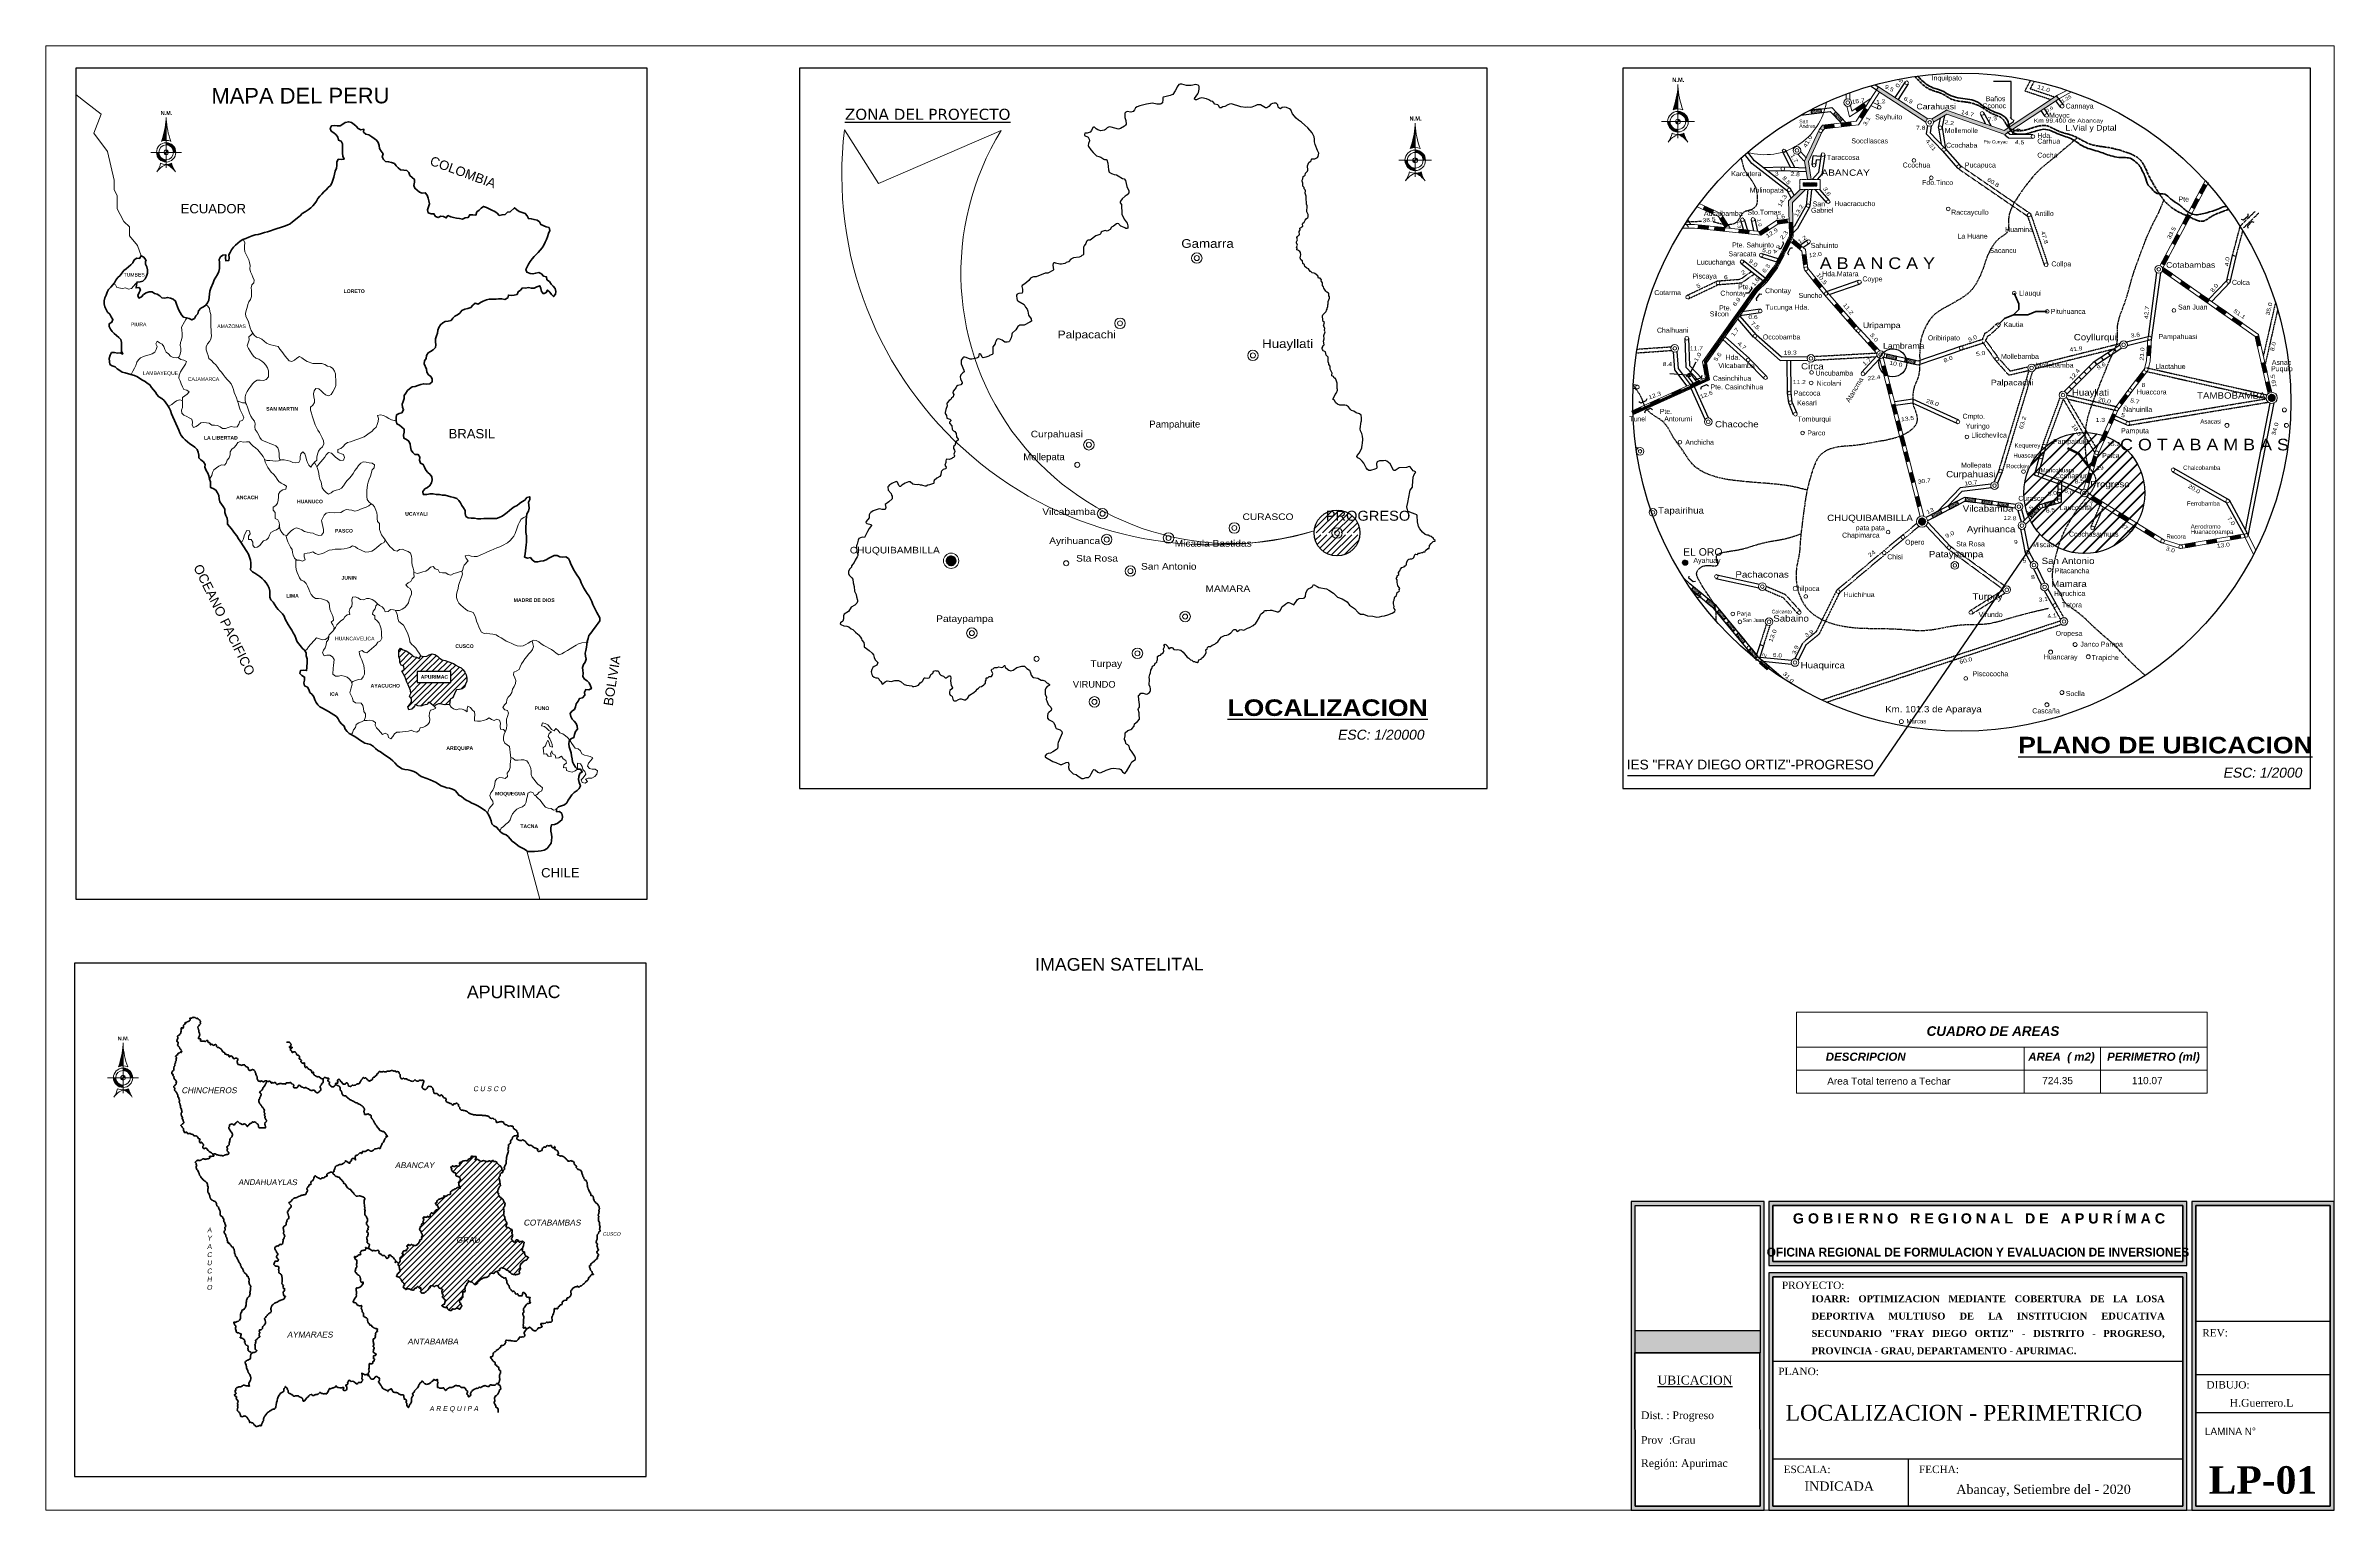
# Paper-space layout 'LOCALIZACION' of a CAD drawing. Header units: metres. Extents: x 0 to 408, y 0 to 261.
# The model-space entities are those that its viewports show. They can reach past a viewport. Long polylines and large blocks are cut down to what shows.
import ezdxf
from ezdxf.enums import TextEntityAlignment as Align

# ---------------------------------------------------------------- set-up
doc = ezdxf.new("R2010")
doc.units = ezdxf.units.M
for name, pattern in [('$AUDIT_BAD_LTYPE1', [0]), ('$RECOVER_090125203647-5', [0]), ('CENTER2', [1.125, 0.75, -0.125, 0.125, -0.125]), ('DASHED2', [0.375, 0.25, -0.125]), ('PHANTOM', [2.5, 1.25, -0.25, 0.25, -0.25, 0.25, -0.25])]:
    doc.linetypes.add(name, pattern=pattern)
for name, color, linetype in [('$AUDIT-BAD-LAYER', 7, 'Continuous'), ('Detalles', 253, 'Continuous'), ('Texto vias Nacionales', 160, 'Continuous')]:
    doc.layers.add(name, color=color, linetype=linetype)
for name, color, linetype, lineweight in [('0_Pen_No__1', 7, 'Continuous', 13), ('2D Drafting - General_Pen_No__1', 7, 'Continuous', 13), ('C-Afirmada', 1, 'Continuous', 20), ('C-Asfaltada', 252, 'Continuous', 15), ('C-Proyecto', 30, 'DASHED2', 25), ('CALLE', 7, '$RECOVER_090125203647-5', 15), ('ciudades', 1, 'Continuous', 20), ('COORDENADAS', 251, 'Continuous', 13), ('COTA', 1, 'Continuous', 9), ('Distrito', 3, 'Continuous', 25), ('flechas', 10, 'Continuous', 18), ('kilometraje', 7, 'Continuous', 18), ('limite', 16, 'Continuous', 50), ('limite prov', 107, 'PHANTOM', 30), ('Límite de Provincia', 7, 'Continuous', 40), ('Marco', 124, 'Continuous', 20), ('N-Ciudades', 10, 'Continuous', 18), ('PLUMA 02', 140, 'Continuous', 20), ('Red vías Vecinales', 106, 'Continuous', 40), ('RIOS', 160, 'Continuous', 40), ('ROTULO_YMT', 7, 'Continuous', 5), ('Ríos', 4, 'Continuous', 5), ('Señales tipo 2', 7, 'Continuous', 15), ('Sin Afirmar', 236, 'Continuous', 25), ('Texto vías Provinciales', 170, 'Continuous', 5), ('Texto_Pen_No__21', 7, 'Continuous', 35), ('TEXTR GDE', 1, 'Continuous', 30), ('trocha', 5, 'Continuous', 25), ('txt - Puentes', 3, 'Continuous', 15), ('txt-Capital', 150, 'Continuous', 18)]:
    doc.layers.add(name, color=color, linetype=linetype, lineweight=lineweight)
for name, color, linetype, lineweight, true_color in [('2D Drafting - General_Pen_No__102', 7, 'Continuous', 13, 0xcccccc), ('C- Distrito', 7, 'Continuous', 20, 0xc7c700), ('C-en Construccion', 7, 'Continuous', 25, 0x6b2783)]:
    doc.layers.add(name, color=color, linetype=linetype, lineweight=lineweight, true_color=true_color)
doc.styles.add('ARIAL', font='arial.ttf', dxfattribs={"width": 1.1})
doc.styles.add('Arial Negrita', font='')
doc.styles.add('DISTRITOS', font='arial.ttf', dxfattribs={"width": 0.75, "oblique": 10, "height": 0.06})
doc.styles.add('Dutch801 XBd BT', font='dutcheb.ttf', dxfattribs={"height": 0.2})
doc.styles.add('GENERATED_STYLE_7', font='GOTHIC.TTF')
doc.styles.add('kilometros', font='arial.ttf', dxfattribs={"height": 1.5})
doc.styles.add('PROVINCIAS', font='GOTHIC.TTF', dxfattribs={"oblique": 10, "height": 0.14})
doc.styles.get("Standard").update_dxf_attribs({"font": 'simplex.shx'})
doc.styles.add('TITULO', font='swissek.ttf', dxfattribs={"height": 0.26})
doc.styles.add('TURBO TEXTO', font='swisse.ttf')
doc.styles.add('WMF-Arial0', font='')
doc.styles.add('WMF-Swis721 Ex BT0', font='swisse.ttf')
doc.styles.get('Arial Negrita').set_extended_font_data('Arial', bold=True)
doc.styles.get('WMF-Arial0').set_extended_font_data('Arial', italic=True, bold=True)
doc.dimstyles.new('ISO-25', dxfattribs={"dimscale": 0, "dimtxt": 0.18, "dimasz": 0.08, "dimexe": 0.09, "dimexo": 0.5, "dimgap": 0.35, "dimtad": 0, "dimtih": 1, "dimtoh": 1, "dimzin": 3, "dimtxsty": 'Standard', "dimblk": 'OBLIQUE', "dimcen": -3, "dimclrd": 256, "dimclre": 256, "dimadec": 0, "dimazin": 0, "dimtfac": 1, "dimtmove": 2, "dimatfit": 2, "dimldrblk": 'OBLIQUE', "dimfxl": 1, "dimfxlon": 1, "dimtolj": 2, "dimarcsym": 0})

# ---------------------------------------------------------------- blocks, each defined once
blk = doc.blocks.new('otras')
at = {"layer": 'ciudades', "linetype": 'Continuous', "ltscale": 0.3}
blk.add_circle((0, 0), 0.6, dxfattribs=at)
blk = doc.blocks.new('ciudad')
at = {"layer": 'ciudades', "ltscale": 0.3}
blk.add_circle((0, 0), 0.557, dxfattribs=at)
blk = doc.blocks.new('distrito')
at = {"layer": 'C- Distrito', "color": 91, "ltscale": 0.3}
for radius in [1.15, 0.549]:
    blk.add_circle((0, 0.01), radius, dxfattribs=at)
blk = doc.blocks.new('capital')
at = {"layer": 'C- Distrito', "linetype": 'CENTER2', "ltscale": 0.3}
blk.add_hatch(color=256, dxfattribs=at).paths.add_polyline_path([(-1.08, 0, 1), (1.08, 0, 1)])
at = {"layer": 'C- Distrito', "ltscale": 0.3}
blk.add_circle((0, 0), 1.68, dxfattribs=at)
at = {"layer": 'C- Distrito', "linetype": 'CENTER2', "ltscale": 0.3}
blk.add_circle((0, 0), 1.08, dxfattribs=at)
blk = doc.blocks.new('C- deparatamental')
at = {"layer": 'C- Distrito', "linetype": 'CENTER2', "ltscale": 0.3}
blk.add_hatch(color=256, dxfattribs=at).paths.add_polyline_path([(2.2, 0.62), (-1.91, 0.62), (-1.91, -0.45), (2.2, -0.45)])
for points in [[(-2.91, 1.62), (3.2, 1.62), (3.2, -1.45), (-2.91, -1.45)], [(-1.91, 0.62), (2.2, 0.62), (2.2, -0.45), (-1.91, -0.45)]]:
    blk.add_lwpolyline(points, close=True, dxfattribs=at)
blk = doc.blocks.new('Sin Afirmar')
at = {"layer": 'Sin Afirmar'}
h = blk.add_hatch(dxfattribs=at)
h.set_pattern_fill('AR-SAND', color=256, scale=0.005, style=0)
h.set_pattern_definition([(37.5, (-254.103, -239.40114), (-0.00800016, 0.24470662), [0, -0.19304, 0, -0.2159, 0, -0.206375]), (7.5, (-254.103, -239.40114), (0.22476164, 0.35841255), [0, -0.10414, 0, -0.17399, 0, -0.066675]), (327.5, (-254.2592, -239.40114), (0.39549619, 0.00071859), [0, -0.0635, 0, -0.2286, 0, -0.29845]), (317.5, (-254.2592, -239.40114), (0.38177823, 0.11146466), [0, -0.03175, 0, -0.14986, 0, -0.17145])])
h.paths.add_polyline_path([(3.09, 1.11), (0, 1.11), (0, 0), (3.09, 0)])
blk.add_lwpolyline([(0, 0), (3.09, 0), (3.09, 1.11), (0, 1.11)], close=True, dxfattribs=at)
blk = doc.blocks.new('AFIRMADA')
at = {"layer": 'C-Afirmada'}
blk.add_hatch(color=256, dxfattribs=at).paths.add_polyline_path([(0, 1.11), (0, 0), (2.99, 0), (2.99, 1.11)])
blk.add_lwpolyline([(0, 1.11), (2.99, 1.11), (2.99, 0), (0, 0)], close=True, dxfattribs=at)
blk = doc.blocks.new('en construcc')
at = {"layer": 'C-en Construccion'}
blk.add_line((1.1136, 0), (0, 0), dxfattribs=at)
blk = doc.blocks.new('pte')
at = {"layer": 'trocha', "ltscale": 1.5}
blk.add_lwpolyline([(2.19, 0.54), (1.73, 0), (0, 0), (-0.32, 0.57)], dxfattribs=at)
blk = doc.blocks.new('_Oblique')
at = {"color": 0, "linetype": 'ByBlock', "lineweight": -2}
blk.add_line((-0.5, -0.5), (0.5, 0.5), dxfattribs=at)
blk = doc.blocks.new('N.M.5')
at = {"linetype": '$AUDIT_BAD_LTYPE1'}
for points in [[(0, 31.5, -0.071703), (-3, 17.1, -0.099699), (0, 17.8)], [(6, -2.5, -0.090274), (3.6, 3, -0.099699), (0, 2.2, -0.14892)]]:
    blk.add_hatch(color=256, dxfattribs=at).paths.add_polyline_path(points)
h = blk.add_hatch(color=256, dxfattribs=at)
h.paths.add_polyline_path([(4.8, 10), (6.2, 10, 0.414214), (0, 16.2), (0, 14.8, -0.414214)])
h.paths.add_polyline_path([(-4.8, 10), (-6.2, 10, 0.414214), (0, 3.8), (0, 5.2, -0.414214)])
h.paths.add_polyline_path([(0, 8.5), (0, 10), (-1.5, 10, 0.414214)], flags=17)
h.paths.add_polyline_path([(0, 10), (1.5, 10, 0.414214), (0, 11.5)], flags=17)
for p, q in [((0, 32.5), (0, 0)), ((-10, 10), (10, 10))]:
    blk.add_line(p, q, dxfattribs=at)
for radius in [6.25, 4.75, 1.5]:
    blk.add_circle((0, 10), radius, dxfattribs=at)
for centre, radius, start, end in [((-51.3, 34.7), 51.4, 339.9927, 356.3977), ((51.3, 34.7), 51.4, 183.6023, 200.0073), ((0, 10), 7.75, 67.226, 112.774), ((-19.8, 6.8), 16.7, 326.0129, 346.6463), ((4.8, -10), 13.1, 111.427, 145.3079), ((0, 11.5), 9.3, 247.226, 292.774), ((-4.8, -10), 13.1, 34.6921, 68.573), ((19.8, 6.8), 16.7, 193.3537, 213.9871)]:
    blk.add_arc(centre, radius, start, end, dxfattribs=at)
at = {"linetype": '$AUDIT_BAD_LTYPE1', "style": 'Arial Negrita'}
blk.add_text('N.M.', height=2.5, dxfattribs=at).set_placement((0.2, 35.4), align=Align.MIDDLE)

msp = doc.modelspace()

# ---------------------------------------------------------------- hatches: boundary and pattern name
h = msp.add_hatch()
h.set_pattern_fill('JIS_RC_30', color=256, scale=0.01)
h.set_pattern_definition([(45, (772928.67878, 8442133.56858), (-0.21213203, 0.21213203), []), (45, (772928.68878, 8442133.56858), (-0.21213203, 0.21213203), []), (45, (772928.69878, 8442133.56858), (-0.21213203, 0.21213203), [])])
edge = h.paths.add_edge_path()
edge.add_arc((773348.839, 8442404.815), 2.192, 0, 360)
at = {"true_color": 0xe60000}
h = msp.add_hatch(dxfattribs=at)
h.set_pattern_fill('LINE', color=1, scale=0.05, angle=45, style=0)
h.set_pattern_definition([(45, (23359.57546, -59459.97851), (-0.1122532015134, 0.1122532015134), [])])
edge = h.paths.add_edge_path()
edge.add_arc((773321.782, 8442403.37), 0.831, 0, 360)
h.paths.add_polyline_path([(773320.96, 8442403.305), (773322.605, 8442403.305), (773322.605, 8442403.37), (773320.96, 8442403.37)], flags=16)
h = msp.add_hatch(dxfattribs=at)
h.set_pattern_fill('LINE', color=1, scale=0.047025, angle=45, style=0)
h.set_pattern_definition([(45, (67970.81356, 446398.0568), (-0.1055741360233, 0.1055741360233), [])])
h.paths.add_polyline_path([(773289.65, 8442397.157), (773289.456, 8442397.15), (773289.314, 8442397.179), (773289.249, 8442397.189), (773289.197, 8442397.161), (773289.15, 8442397.135), (773289.117, 8442397.113), (773289.094, 8442397.104), (773289.068, 8442397.114), (773288.991, 8442397.185), (773288.899, 8442397.241), (773288.827, 8442397.164), (773288.717, 8442397.138), (773288.613, 8442397.105), (773288.509, 8442397.112), (773288.411, 8442397.156), (773288.372, 8442397.058), (773288.284, 8442396.993), (773288.18, 8442396.971), (773288.142, 8442397.075), (773288.214, 8442397.157), (773288.275, 8442397.255), (773288.276, 8442397.365), (773288.21, 8442397.458), (773288.249, 8442397.562), (773288.244, 8442397.666), (773288.158, 8442397.874), (773288.104, 8442397.968), (773288.077, 8442398.077), (773288.04, 8442398.176), (773287.931, 8442398.363), (773288.008, 8442398.433), (773288.003, 8442398.543), (773287.905, 8442398.587), (773287.851, 8442398.681), (773287.852, 8442398.79), (773287.82, 8442398.9), (773287.82, 8442399.015), (773287.815, 8442399.119), (773287.881, 8442399.2), (773287.98, 8442399.14), (773288.083, 8442399.101), (773288.187, 8442399.045), (773288.274, 8442398.974), (773288.35, 8442398.902), (773288.46, 8442398.869), (773288.558, 8442398.83), (773288.613, 8442398.922), (773288.717, 8442398.894), (773288.827, 8442398.91), (773288.92, 8442398.964), (773289.024, 8442398.997), (773289.128, 8442398.974), (773289.215, 8442398.913), (773289.291, 8442398.836), (773289.389, 8442398.781), (773289.493, 8442398.753), (773289.597, 8442398.72), (773289.794, 8442398.642), (773289.881, 8442398.581), (773289.973, 8442398.531), (773290.072, 8442398.487), (773290.148, 8442398.41), (773290.213, 8442398.327), (773290.256, 8442398.229), (773290.277, 8442398.113), (773290.277, 8442398.004), (773290.238, 8442397.895), (773290.199, 8442397.791), (773290.116, 8442397.726), (773290.012, 8442397.705), (773289.908, 8442397.694), (773289.859, 8442397.602), (773289.77, 8442397.405), (773289.676, 8442397.351), (773289.665, 8442397.247)])
h.paths.add_polyline_path([(773288.483, 8442397.962), (773289.704, 8442397.962), (773289.704, 8442398.35), (773288.483, 8442398.35)], flags=16)
h = msp.add_hatch(dxfattribs=at)
h.set_pattern_fill('LINE', color=1, scale=0.047025, angle=45, style=0)
h.set_pattern_definition([(45, (-93.78798, -43.90632), (-0.1055741360233, 0.1055741360233), [])])
h.paths.add_polyline_path([(773287.818, 8442376.915), (773287.806, 8442376.901), (773287.794, 8442376.882), (773287.794, 8442376.866), (773287.801, 8442376.851), (773287.823, 8442376.83), (773287.83, 8442376.818), (773287.832, 8442376.79), (773287.842, 8442376.759), (773287.844, 8442376.721), (773287.856, 8442376.695), (773287.858, 8442376.676), (773287.868, 8442376.65), (773287.868, 8442376.638), (773287.863, 8442376.626), (773287.846, 8442376.609), (773287.816, 8442376.593), (773287.794, 8442376.56), (773287.761, 8442376.536), (773287.756, 8442376.524), (773287.756, 8442376.5), (773287.749, 8442376.481), (773287.73, 8442376.467), (773287.728, 8442376.46), (773287.733, 8442376.453), (773287.759, 8442376.443), (773287.782, 8442376.441), (773287.797, 8442376.436), (773287.816, 8442376.42), (773287.83, 8442376.413), (773287.851, 8442376.391), (773287.87, 8442376.377), (773287.877, 8442376.37), (773287.877, 8442376.368), (773287.891, 8442376.353), (773287.899, 8442376.339), (773287.903, 8442376.327), (773287.918, 8442376.308), (773287.922, 8442376.292), (773287.922, 8442376.27), (773287.927, 8442376.268), (773287.929, 8442376.268), (773287.963, 8442376.244), (773287.986, 8442376.223), (773287.996, 8442376.211), (773288.001, 8442376.187), (773288.01, 8442376.168), (773288.027, 8442376.154), (773288.031, 8442376.149), (773288.029, 8442376.14), (773288.022, 8442376.126), (773288.001, 8442376.116), (773287.991, 8442376.109), (773287.982, 8442376.092), (773287.977, 8442376.073), (773287.982, 8442376.052), (773287.989, 8442376.04), (773288.003, 8442376.031), (773288.015, 8442376.026), (773288.027, 8442376.026), (773288.034, 8442376.021), (773288.039, 8442376.017), (773288.041, 8442376.009), (773288.055, 8442375.995), (773288.062, 8442375.981), (773288.067, 8442375.974), (773288.072, 8442375.976), (773288.091, 8442375.993), (773288.105, 8442376), (773288.138, 8442375.995), (773288.169, 8442376.002), (773288.197, 8442376.002), (773288.219, 8442375.993), (773288.242, 8442375.971), (773288.254, 8442375.969), (773288.261, 8442375.967), (773288.304, 8442375.96), (773288.311, 8442375.955), (773288.321, 8442375.955), (773288.337, 8442375.957), (773288.359, 8442375.967), (773288.371, 8442375.986), (773288.385, 8442375.993), (773288.392, 8442376), (773288.404, 8442376.024), (773288.411, 8442376.024), (773288.432, 8442376.021), (773288.444, 8442376.024), (773288.449, 8442376.031), (773288.458, 8442376.052), (773288.473, 8442376.062), (773288.477, 8442376.071), (773288.482, 8442376.078), (773288.496, 8442376.083), (773288.501, 8442376.081), (773288.513, 8442376.081), (773288.522, 8442376.073), (773288.527, 8442376.057), (773288.537, 8442376.047), (773288.544, 8442376.043), (773288.56, 8442376.038), (773288.572, 8442376.024), (773288.582, 8442376.026), (773288.596, 8442376.035), (773288.601, 8442376.04), (773288.61, 8442376.04), (773288.615, 8442376.038), (773288.617, 8442376.021), (773288.615, 8442376), (773288.617, 8442375.983), (773288.622, 8442375.964), (773288.629, 8442375.952), (773288.631, 8442375.945), (773288.627, 8442375.936), (773288.61, 8442375.922), (773288.608, 8442375.912), (773288.608, 8442375.898), (773288.612, 8442375.886), (773288.624, 8442375.879), (773288.629, 8442375.874), (773288.634, 8442375.853), (773288.641, 8442375.843), (773288.646, 8442375.841), (773288.66, 8442375.841), (773288.679, 8442375.85), (773288.693, 8442375.855), (773288.7, 8442375.855), (773288.726, 8442375.848), (773288.736, 8442375.848), (773288.755, 8442375.865), (773288.769, 8442375.886), (773288.805, 8442375.907), (773288.821, 8442375.922), (773288.831, 8442375.934), (773288.84, 8442375.941), (773288.852, 8442375.952), (773288.864, 8442375.955), (773288.876, 8442375.964), (773288.885, 8442375.967), (773288.888, 8442375.974), (773288.897, 8442375.981), (773288.897, 8442375.998), (773288.902, 8442376.007), (773288.902, 8442376.021), (773288.904, 8442376.026), (773288.916, 8442376.024), (773288.928, 8442376.035), (773288.945, 8442376.035), (773288.952, 8442376.043), (773288.956, 8442376.059), (773288.947, 8442376.081), (773288.947, 8442376.09), (773288.949, 8442376.095), (773288.959, 8442376.097), (773288.966, 8442376.107), (773288.973, 8442376.109), (773288.992, 8442376.109), (773289.004, 8442376.114), (773289.028, 8442376.109), (773289.037, 8442376.111), (773289.051, 8442376.123), (773289.054, 8442376.123), (773289.056, 8442376.109), (773289.061, 8442376.104), (773289.084, 8442376.088), (773289.101, 8442376.081), (773289.12, 8442376.088), (773289.149, 8442376.109), (773289.189, 8442376.119), (773289.21, 8442376.119), (773289.217, 8442376.114), (773289.229, 8442376.1), (773289.25, 8442376.085), (773289.26, 8442376.066), (773289.265, 8442376.045), (773289.274, 8442376.033), (773289.284, 8442376.028), (773289.319, 8442376.021), (773289.345, 8442376.005), (773289.36, 8442376.005), (773289.374, 8442376), (773289.39, 8442375.986), (773289.4, 8442375.981), (773289.412, 8442375.971), (773289.412, 8442375.967), (773289.409, 8442375.962), (773289.393, 8442375.955), (773289.383, 8442375.943), (773289.379, 8442375.929), (773289.376, 8442375.907), (773289.379, 8442375.893), (773289.388, 8442375.869), (773289.386, 8442375.85), (773289.39, 8442375.841), (773289.402, 8442375.81), (773289.424, 8442375.789), (773289.428, 8442375.775), (773289.426, 8442375.763), (773289.407, 8442375.746), (773289.4, 8442375.739), (773289.395, 8442375.72), (773289.395, 8442375.701), (773289.398, 8442375.696), (773289.405, 8442375.689), (773289.435, 8442375.673), (773289.445, 8442375.666), (773289.454, 8442375.647), (773289.459, 8442375.628), (773289.466, 8442375.618), (773289.473, 8442375.613), (773289.497, 8442375.606), (773289.504, 8442375.601), (773289.511, 8442375.592), (773289.514, 8442375.58), (773289.483, 8442375.504), (773289.481, 8442375.495), (773289.478, 8442375.469), (773289.476, 8442375.457), (773289.469, 8442375.447), (773289.44, 8442375.428), (773289.421, 8442375.419), (773289.402, 8442375.416), (773289.388, 8442375.409), (773289.379, 8442375.397), (773289.379, 8442375.39), (773289.381, 8442375.386), (773289.438, 8442375.352), (773289.464, 8442375.343), (773289.497, 8442375.329), (773289.511, 8442375.329), (773289.547, 8442375.343), (773289.561, 8442375.345), (773289.566, 8442375.338), (773289.568, 8442375.331), (773289.566, 8442375.303), (773289.571, 8442375.284), (773289.604, 8442375.253), (773289.628, 8442375.248), (773289.642, 8442375.234), (773289.673, 8442375.215), (773289.687, 8442375.215), (773289.708, 8442375.222), (773289.725, 8442375.222), (773289.739, 8442375.236), (773289.749, 8442375.253), (773289.763, 8442375.281), (773289.77, 8442375.286), (773289.779, 8442375.284), (773289.801, 8442375.265), (773289.815, 8442375.26), (773289.827, 8442375.262), (773289.867, 8442375.281), (773289.907, 8442375.296), (773289.929, 8442375.298), (773289.969, 8442375.293), (773289.976, 8442375.293), (773289.986, 8442375.286), (773290, 8442375.269), (773290.019, 8442375.255), (773290.031, 8442375.272), (773290.062, 8442375.322), (773290.076, 8442375.348), (773290.104, 8442375.369), (773290.104, 8442375.379), (773290.1, 8442375.395), (773290.071, 8442375.435), (773290.059, 8442375.45), (773290.052, 8442375.476), (773290.043, 8442375.485), (773290.031, 8442375.492), (773290.026, 8442375.497), (773290.024, 8442375.516), (773290.017, 8442375.528), (773290.014, 8442375.535), (773290.021, 8442375.559), (773290.021, 8442375.582), (773290.043, 8442375.601), (773290.066, 8442375.609), (773290.076, 8442375.613), (773290.092, 8442375.635), (773290.095, 8442375.654), (773290.121, 8442375.673), (773290.135, 8442375.692), (773290.135, 8442375.706), (773290.133, 8442375.72), (773290.133, 8442375.744), (773290.126, 8442375.77), (773290.128, 8442375.777), (773290.138, 8442375.789), (773290.138, 8442375.81), (773290.13, 8442375.848), (773290.128, 8442375.884), (773290.135, 8442375.888), (773290.147, 8442375.9), (773290.154, 8442375.903), (773290.166, 8442375.903), (773290.19, 8442375.893), (773290.202, 8442375.896), (773290.216, 8442375.907), (773290.223, 8442375.915), (773290.225, 8442375.924), (773290.225, 8442375.938), (773290.223, 8442375.95), (773290.213, 8442375.969), (773290.216, 8442376.012), (773290.213, 8442376.031), (773290.218, 8442376.052), (773290.225, 8442376.064), (773290.228, 8442376.088), (773290.235, 8442376.1), (773290.24, 8442376.119), (773290.256, 8442376.126), (773290.263, 8442376.142), (773290.273, 8442376.147), (773290.275, 8442376.152), (773290.277, 8442376.166), (773290.28, 8442376.171), (773290.28, 8442376.19), (773290.282, 8442376.197), (773290.292, 8442376.204), (773290.306, 8442376.206), (773290.313, 8442376.218), (773290.327, 8442376.225), (773290.332, 8442376.239), (773290.33, 8442376.258), (773290.337, 8442376.275), (773290.337, 8442376.282), (773290.332, 8442376.292), (773290.342, 8442376.296), (773290.349, 8442376.294), (773290.365, 8442376.277), (773290.368, 8442376.27), (773290.368, 8442376.266), (773290.375, 8442376.261), (773290.379, 8442376.261), (773290.387, 8442376.268), (773290.396, 8442376.268), (773290.401, 8442376.266), (773290.413, 8442376.254), (773290.434, 8442376.249), (773290.443, 8442376.254), (773290.455, 8442376.249), (773290.47, 8442376.247), (773290.486, 8442376.232), (773290.519, 8442376.192), (773290.534, 8442376.183), (773290.545, 8442376.168), (773290.557, 8442376.166), (773290.567, 8442376.156), (773290.579, 8442376.156), (773290.588, 8442376.152), (773290.595, 8442376.152), (773290.6, 8442376.149), (773290.61, 8442376.156), (773290.614, 8442376.168), (773290.633, 8442376.175), (773290.636, 8442376.183), (773290.652, 8442376.194), (773290.664, 8442376.211), (773290.674, 8442376.23), (773290.671, 8442376.251), (773290.681, 8442376.258), (773290.683, 8442376.268), (773290.688, 8442376.275), (773290.69, 8442376.277), (773290.707, 8442376.277), (773290.721, 8442376.287), (773290.742, 8442376.296), (773290.749, 8442376.304), (773290.766, 8442376.315), (773290.785, 8442376.341), (773290.795, 8442376.353), (773290.821, 8442376.365), (773290.84, 8442376.368), (773290.851, 8442376.372), (773290.87, 8442376.387), (773290.892, 8442376.41), (773290.899, 8442376.415), (773290.908, 8442376.415), (773290.913, 8442376.41), (773290.915, 8442376.403), (773290.923, 8442376.398), (773290.927, 8442376.401), (773290.937, 8442376.408), (773290.942, 8442376.41), (773290.953, 8442376.413), (773290.975, 8442376.408), (773291.006, 8442376.424), (773291.022, 8442376.429), (773291.051, 8442376.446), (773291.072, 8442376.465), (773291.081, 8442376.481), (773291.103, 8442376.512), (773291.11, 8442376.534), (773291.115, 8442376.541), (773291.136, 8442376.555), (773291.143, 8442376.567), (773291.16, 8442376.567), (773291.188, 8442376.569), (773291.2, 8442376.569), (773291.243, 8442376.557), (773291.252, 8442376.557), (773291.266, 8442376.564), (773291.271, 8442376.569), (773291.283, 8442376.598), (773291.297, 8442376.607), (773291.314, 8442376.621), (773291.331, 8442376.631), (773291.338, 8442376.631), (773291.352, 8442376.626), (773291.378, 8442376.612), (773291.383, 8442376.621), (773291.397, 8442376.64), (773291.406, 8442376.655), (773291.416, 8442376.662), (773291.421, 8442376.664), (773291.456, 8442376.666), (773291.463, 8442376.669), (773291.47, 8442376.681), (773291.475, 8442376.709), (773291.492, 8442376.738), (773291.499, 8442376.745), (773291.511, 8442376.749), (773291.527, 8442376.759), (773291.537, 8442376.775), (773291.565, 8442376.759), (773291.58, 8442376.752), (773291.641, 8442376.74), (773291.66, 8442376.73), (773291.696, 8442376.707), (773291.729, 8442376.673), (773291.767, 8442376.662), (773291.807, 8442376.636), (773291.826, 8442376.609), (773291.857, 8442376.588), (773291.867, 8442376.583), (773291.895, 8442376.55), (773291.914, 8442376.538), (773291.921, 8442376.536), (773291.938, 8442376.536), (773291.971, 8442376.524), (773292.014, 8442376.522), (773292.044, 8442376.512), (773292.068, 8442376.515), (773292.087, 8442376.522), (773292.108, 8442376.524), (773292.135, 8442376.531), (773292.17, 8442376.545), (773292.191, 8442376.56), (773292.194, 8442376.569), (773292.194, 8442376.572), (773292.184, 8442376.583), (773292.182, 8442376.593), (773292.184, 8442376.6), (773292.18, 8442376.621), (773292.18, 8442376.64), (773292.184, 8442376.65), (773292.187, 8442376.669), (773292.189, 8442376.676), (773292.203, 8442376.688), (773292.206, 8442376.7), (773292.21, 8442376.711), (773292.225, 8442376.721), (773292.227, 8442376.728), (773292.225, 8442376.735), (773292.229, 8442376.745), (773292.227, 8442376.749), (773292.215, 8442376.766), (773292.213, 8442376.783), (773292.21, 8442376.792), (773292.208, 8442376.813), (773292.201, 8442376.823), (773292.21, 8442376.835), (773292.21, 8442376.844), (773292.222, 8442376.856), (773292.222, 8442376.863), (773292.22, 8442376.866), (773292.22, 8442376.873), (773292.229, 8442376.885), (773292.237, 8442376.899), (773292.246, 8442376.913), (773292.265, 8442376.918), (773292.272, 8442376.927), (773292.277, 8442376.927), (773292.282, 8442376.932), (773292.284, 8442376.939), (773292.284, 8442376.949), (773292.286, 8442376.956), (773292.291, 8442376.968), (773292.296, 8442376.975), (773292.303, 8442376.979), (773292.315, 8442376.982), (773292.327, 8442376.982), (773292.339, 8442376.987), (773292.343, 8442376.994), (773292.348, 8442377.008), (773292.355, 8442377.02), (773292.36, 8442377.02), (773292.369, 8442377.017), (773292.374, 8442377.017), (773292.381, 8442377.029), (773292.391, 8442377.027), (773292.407, 8442377.034), (773292.414, 8442377.034), (773292.422, 8442377.039), (773292.433, 8442377.039), (773292.436, 8442377.048), (773292.441, 8442377.053), (773292.457, 8442377.065), (773292.467, 8442377.065), (773292.469, 8442377.089), (773292.483, 8442377.105), (773292.5, 8442377.122), (773292.514, 8442377.124), (773292.514, 8442377.129), (773292.505, 8442377.138), (773292.502, 8442377.145), (773292.483, 8442377.162), (773292.471, 8442377.164), (773292.459, 8442377.172), (773292.45, 8442377.172), (773292.433, 8442377.179), (773292.412, 8442377.198), (773292.391, 8442377.224), (773292.381, 8442377.243), (773292.379, 8442377.257), (773292.372, 8442377.281), (773292.369, 8442377.328), (773292.367, 8442377.335), (773292.355, 8442377.342), (773292.31, 8442377.357), (773292.296, 8442377.366), (773292.291, 8442377.378), (773292.286, 8442377.402), (773292.296, 8442377.435), (773292.31, 8442377.52), (773292.315, 8442377.534), (773292.331, 8442377.558), (773292.334, 8442377.57), (773292.339, 8442377.639), (773292.346, 8442377.66), (773292.355, 8442377.672), (773292.36, 8442377.681), (773292.339, 8442377.691), (773292.312, 8442377.722), (773292.305, 8442377.727), (773292.284, 8442377.717), (773292.225, 8442377.715), (773292.194, 8442377.693), (773292.184, 8442377.693), (773292.18, 8442377.696), (773292.152, 8442377.747), (773292.127, 8442377.769), (773292.113, 8442377.774), (773292.099, 8442377.772), (773292.068, 8442377.772), (773292.049, 8442377.762), (773292.044, 8442377.755), (773292.042, 8442377.75), (773292.044, 8442377.715), (773292.042, 8442377.71), (773292.03, 8442377.703), (773291.995, 8442377.693), (773291.98, 8442377.693), (773291.971, 8442377.7), (773291.959, 8442377.715), (773291.94, 8442377.753), (773291.928, 8442377.769), (773291.909, 8442377.786), (773291.893, 8442377.795), (773291.886, 8442377.805), (773291.888, 8442377.814), (773291.907, 8442377.836), (773291.926, 8442377.876), (773291.928, 8442377.9), (773291.931, 8442377.909), (773291.933, 8442377.945), (773291.931, 8442377.968), (773291.926, 8442377.992), (773291.914, 8442378.014), (773291.912, 8442378.028), (773291.918, 8442378.086), (773291.921, 8442378.089), (773291.921, 8442378.118), (773291.919, 8442378.139), (773291.907, 8442378.149), (773291.878, 8442378.158), (773291.859, 8442378.17), (773291.84, 8442378.177), (773291.833, 8442378.184), (773291.817, 8442378.206), (773291.803, 8442378.215), (773291.788, 8442378.22), (773291.748, 8442378.22), (773291.729, 8442378.227), (773291.715, 8442378.239), (773291.705, 8442378.255), (773291.691, 8442378.267), (773291.703, 8442378.286), (773291.71, 8442378.305), (773291.722, 8442378.32), (773291.729, 8442378.338), (773291.729, 8442378.346), (773291.727, 8442378.353), (773291.727, 8442378.395), (773291.719, 8442378.419), (773291.712, 8442378.433), (773291.71, 8442378.436), (773291.703, 8442378.436), (773291.696, 8442378.45), (773291.684, 8442378.455), (773291.684, 8442378.462), (773291.686, 8442378.476), (773291.67, 8442378.509), (773291.67, 8442378.533), (773291.66, 8442378.545), (773291.66, 8442378.554), (773291.653, 8442378.569), (773291.653, 8442378.604), (773291.639, 8442378.621), (773291.632, 8442378.647), (773291.627, 8442378.652), (773291.618, 8442378.654), (773291.613, 8442378.659), (773291.608, 8442378.666), (773291.606, 8442378.675), (773291.606, 8442378.68), (773291.61, 8442378.687), (773291.61, 8442378.697), (773291.618, 8442378.699), (773291.622, 8442378.704), (773291.618, 8442378.735), (773291.622, 8442378.754), (773291.62, 8442378.78), (773291.629, 8442378.808), (773291.625, 8442378.82), (773291.627, 8442378.839), (773291.618, 8442378.858), (773291.625, 8442378.884), (773291.615, 8442378.893), (773291.61, 8442378.903), (773291.608, 8442378.939), (773291.61, 8442378.946), (773291.62, 8442378.953), (773291.639, 8442378.972), (773291.641, 8442378.984), (773291.646, 8442378.991), (773291.646, 8442379), (773291.651, 8442379.012), (773291.651, 8442379.026), (773291.655, 8442379.033), (773291.653, 8442379.052), (773291.665, 8442379.078), (773291.665, 8442379.09), (773291.66, 8442379.1), (773291.66, 8442379.116), (773291.658, 8442379.119), (773291.644, 8442379.128), (773291.636, 8442379.135), (773291.62, 8442379.159), (773291.618, 8442379.171), (773291.608, 8442379.183), (773291.608, 8442379.204), (773291.599, 8442379.218), (773291.601, 8442379.23), (773291.594, 8442379.233), (773291.589, 8442379.24), (773291.577, 8442379.242), (773291.57, 8442379.259), (773291.546, 8442379.278), (773291.542, 8442379.282), (773291.525, 8442379.285), (773291.516, 8442379.294), (773291.508, 8442379.294), (773291.497, 8442379.316), (773291.482, 8442379.32), (773291.466, 8442379.335), (773291.463, 8442379.349), (773291.451, 8442379.358), (773291.447, 8442379.38), (773291.435, 8442379.389), (773291.43, 8442379.396), (773291.428, 8442379.406), (773291.433, 8442379.418), (773291.435, 8442379.429), (773291.43, 8442379.448), (773291.425, 8442379.456), (773291.411, 8442379.467), (773291.402, 8442379.47), (773291.404, 8442379.482), (773291.399, 8442379.491), (773291.406, 8442379.505), (773291.399, 8442379.524), (773291.399, 8442379.534), (773291.406, 8442379.55), (773291.402, 8442379.567), (773291.406, 8442379.577), (773291.418, 8442379.586), (773291.423, 8442379.591), (773291.421, 8442379.617), (773291.428, 8442379.629), (773291.425, 8442379.643), (773291.437, 8442379.648), (773291.442, 8442379.655), (773291.451, 8442379.66), (773291.447, 8442379.676), (773291.449, 8442379.683), (773291.461, 8442379.69), (773291.468, 8442379.707), (773291.478, 8442379.719), (773291.492, 8442379.728), (773291.494, 8442379.733), (773291.494, 8442379.754), (773291.485, 8442379.769), (773291.482, 8442379.776), (773291.485, 8442379.823), (773291.48, 8442379.835), (773291.48, 8442379.859), (773291.478, 8442379.868), (773291.478, 8442379.901), (773291.468, 8442379.925), (773291.47, 8442379.944), (773291.468, 8442379.951), (773291.461, 8442379.958), (773291.461, 8442379.97), (773291.449, 8442379.982), (773291.451, 8442380.006), (773291.444, 8442380.022), (773291.444, 8442380.03), (773291.451, 8442380.039), (773291.454, 8442380.058), (773291.468, 8442380.07), (773291.47, 8442380.086), (773291.487, 8442380.101), (773291.489, 8442380.11), (773291.487, 8442380.143), (773291.499, 8442380.172), (773291.508, 8442380.179), (773291.518, 8442380.184), (773291.52, 8442380.198), (773291.523, 8442380.2), (773291.546, 8442380.2), (773291.568, 8442380.212), (773291.572, 8442380.219), (773291.58, 8442380.245), (773291.568, 8442380.269), (773291.549, 8442380.317), (773291.544, 8442380.338), (773291.544, 8442380.359), (773291.542, 8442380.378), (773291.525, 8442380.411), (773291.492, 8442380.452), (773291.466, 8442380.471), (773291.44, 8442380.497), (773291.416, 8442380.511), (773291.397, 8442380.528), (773291.368, 8442380.563), (773291.354, 8442380.594), (773291.342, 8442380.604), (773291.319, 8442380.613), (773291.304, 8442380.615), (773291.283, 8442380.613), (773291.271, 8442380.604), (773291.264, 8442380.606), (773291.257, 8442380.611), (773291.252, 8442380.615), (773291.25, 8442380.634), (773291.236, 8442380.649), (773291.219, 8442380.649), (773291.205, 8442380.646), (773291.193, 8442380.641), (773291.176, 8442380.622), (773291.16, 8442380.611), (773291.15, 8442380.611), (773291.124, 8442380.627), (773291.11, 8442380.634), (773291.096, 8442380.637), (773291.081, 8442380.637), (773291.067, 8442380.627), (773291.041, 8442380.615), (773291.027, 8442380.613), (773291.003, 8442380.615), (773290.991, 8442380.613), (773290.951, 8442380.62), (773290.878, 8442380.644), (773290.861, 8442380.641), (773290.847, 8442380.637), (773290.823, 8442380.622), (773290.806, 8442380.62), (773290.795, 8442380.611), (773290.783, 8442380.611), (773290.78, 8442380.613), (773290.776, 8442380.627), (773290.766, 8442380.634), (773290.742, 8442380.641), (773290.726, 8442380.663), (773290.709, 8442380.665), (773290.695, 8442380.675), (773290.676, 8442380.684), (773290.638, 8442380.691), (773290.617, 8442380.687), (773290.595, 8442380.677), (773290.586, 8442380.677), (773290.579, 8442380.682), (773290.576, 8442380.684), (773290.579, 8442380.687), (773290.605, 8442380.724), (773290.61, 8442380.734), (773290.617, 8442380.762), (773290.617, 8442380.784), (773290.614, 8442380.789), (773290.607, 8442380.793), (773290.588, 8442380.798), (773290.553, 8442380.791), (773290.515, 8442380.791), (773290.477, 8442380.803), (773290.462, 8442380.803), (773290.453, 8442380.8), (773290.439, 8442380.781), (773290.434, 8442380.767), (773290.425, 8442380.748), (773290.403, 8442380.72), (773290.396, 8442380.715), (773290.382, 8442380.71), (773290.339, 8442380.701), (773290.327, 8442380.696), (773290.325, 8442380.691), (773290.325, 8442380.672), (773290.323, 8442380.658), (773290.32, 8442380.651), (773290.311, 8442380.644), (773290.304, 8442380.641), (773290.275, 8442380.641), (773290.24, 8442380.649), (773290.192, 8442380.641), (773290.14, 8442380.627), (773290.116, 8442380.62), (773290.104, 8442380.611), (773290.097, 8442380.594), (773290.085, 8442380.582), (773290.066, 8442380.577), (773290.038, 8442380.582), (773290.026, 8442380.577), (773290.019, 8442380.568), (773290.019, 8442380.535), (773290.026, 8442380.509), (773290.028, 8442380.48), (773290.024, 8442380.471), (773290.017, 8442380.464), (773289.983, 8442380.445), (773289.967, 8442380.44), (773289.907, 8442380.456), (773289.893, 8442380.459), (773289.877, 8442380.452), (773289.862, 8442380.437), (773289.855, 8442380.433), (773289.839, 8442380.428), (773289.824, 8442380.426), (773289.801, 8442380.435), (773289.787, 8442380.442), (773289.775, 8442380.456), (773289.765, 8442380.456), (773289.76, 8442380.454), (773289.751, 8442380.43), (773289.739, 8442380.416), (773289.715, 8442380.407), (773289.696, 8442380.407), (773289.694, 8442380.397), (773289.694, 8442380.39), (773289.722, 8442380.376), (773289.727, 8442380.369), (773289.732, 8442380.359), (773289.734, 8442380.345), (773289.725, 8442380.324), (773289.722, 8442380.307), (773289.725, 8442380.3), (773289.744, 8442380.274), (773289.763, 8442380.252), (773289.791, 8442380.226), (773289.808, 8442380.219), (773289.824, 8442380.215), (773289.848, 8442380.198), (773289.855, 8442380.196), (773289.867, 8442380.196), (773289.874, 8442380.193), (773289.881, 8442380.167), (773289.886, 8442380.113), (773289.893, 8442380.094), (773289.91, 8442380.084), (773289.919, 8442380.082), (773289.934, 8442380.075), (773289.95, 8442380.072), (773289.964, 8442380.065), (773290, 8442380.044), (773290.012, 8442380.041), (773290.024, 8442380.027), (773290.036, 8442379.98), (773290.05, 8442379.944), (773290.05, 8442379.928), (773290.038, 8442379.911), (773290.021, 8442379.901), (773289.998, 8442379.88), (773289.983, 8442379.861), (773289.981, 8442379.852), (773289.981, 8442379.847), (773289.99, 8442379.833), (773289.993, 8442379.757), (773290.012, 8442379.716), (773290.038, 8442379.683), (773290.043, 8442379.662), (773290.043, 8442379.643), (773290.036, 8442379.641), (773290.026, 8442379.641), (773290.019, 8442379.645), (773289.995, 8442379.657), (773289.986, 8442379.66), (773289.976, 8442379.669), (773289.974, 8442379.674), (773289.969, 8442379.679), (773289.96, 8442379.681), (773289.95, 8442379.679), (773289.926, 8442379.66), (773289.912, 8442379.65), (773289.9, 8442379.633), (773289.877, 8442379.619), (773289.86, 8442379.624), (773289.836, 8442379.617), (773289.829, 8442379.612), (773289.822, 8442379.598), (773289.817, 8442379.593), (773289.784, 8442379.581), (773289.739, 8442379.546), (773289.722, 8442379.546), (773289.715, 8442379.541), (773289.711, 8442379.536), (773289.703, 8442379.52), (773289.692, 8442379.501), (773289.687, 8442379.491), (773289.687, 8442379.458), (773289.685, 8442379.432), (773289.68, 8442379.425), (773289.673, 8442379.422), (773289.666, 8442379.415), (773289.651, 8442379.411), (773289.606, 8442379.403), (773289.594, 8442379.399), (773289.585, 8442379.394), (773289.566, 8442379.373), (773289.547, 8442379.368), (773289.54, 8442379.361), (773289.535, 8442379.358), (773289.509, 8442379.354), (773289.495, 8442379.354), (773289.459, 8442379.361), (773289.457, 8442379.363), (773289.447, 8442379.363), (773289.443, 8442379.358), (773289.44, 8442379.346), (773289.445, 8442379.309), (773289.438, 8442379.301), (773289.398, 8442379.282), (773289.376, 8442379.28), (773289.305, 8442379.252), (773289.284, 8442379.252), (773289.274, 8442379.249), (773289.26, 8442379.24), (773289.246, 8442379.221), (773289.215, 8442379.195), (773289.194, 8442379.183), (773289.191, 8442379.18), (773289.189, 8442379.173), (773289.196, 8442379.152), (773289.196, 8442379.133), (773289.194, 8442379.121), (773289.189, 8442379.119), (773289.165, 8442379.116), (773289.151, 8442379.112), (773289.146, 8442379.105), (773289.146, 8442379.097), (773289.149, 8442379.076), (773289.153, 8442379.064), (773289.158, 8442379.059), (773289.208, 8442379.029), (773289.22, 8442379.007), (773289.234, 8442378.991), (773289.239, 8442378.976), (773289.243, 8442378.943), (773289.265, 8442378.912), (773289.267, 8442378.896), (773289.255, 8442378.886), (773289.208, 8442378.863), (773289.172, 8442378.863), (773289.158, 8442378.853), (773289.141, 8442378.825), (773289.113, 8442378.799), (773289.111, 8442378.789), (773289.108, 8442378.784), (773289.103, 8442378.761), (773289.092, 8442378.735), (773289.084, 8442378.727), (773289.073, 8442378.725), (773289.054, 8442378.725), (773289.032, 8442378.742), (773289.004, 8442378.754), (773288.992, 8442378.749), (773288.985, 8442378.744), (773288.98, 8442378.73), (773288.975, 8442378.72), (773288.975, 8442378.713), (773288.956, 8442378.689), (773288.956, 8442378.633), (773288.952, 8442378.625), (773288.93, 8442378.618), (773288.923, 8442378.614), (773288.899, 8442378.604), (773288.878, 8442378.599), (773288.873, 8442378.602), (773288.871, 8442378.604), (773288.859, 8442378.63), (773288.852, 8442378.633), (773288.845, 8442378.625), (773288.84, 8442378.604), (773288.833, 8442378.599), (773288.814, 8442378.595), (773288.788, 8442378.59), (773288.774, 8442378.59), (773288.743, 8442378.602), (773288.731, 8442378.604), (773288.719, 8442378.604), (773288.714, 8442378.599), (773288.703, 8442378.58), (773288.7, 8442378.569), (773288.7, 8442378.552), (773288.724, 8442378.5), (773288.726, 8442378.488), (773288.714, 8442378.478), (773288.698, 8442378.462), (773288.693, 8442378.448), (773288.695, 8442378.431), (773288.71, 8442378.403), (773288.71, 8442378.395), (773288.698, 8442378.384), (773288.674, 8442378.376), (773288.665, 8442378.369), (773288.66, 8442378.365), (773288.653, 8442378.35), (773288.636, 8442378.331), (773288.634, 8442378.32), (773288.643, 8442378.305), (773288.641, 8442378.296), (773288.636, 8442378.286), (773288.624, 8442378.274), (773288.62, 8442378.265), (773288.605, 8442378.255), (773288.589, 8442378.239), (773288.586, 8442378.232), (773288.589, 8442378.213), (773288.577, 8442378.184), (773288.572, 8442378.161), (773288.572, 8442378.151), (773288.584, 8442378.135), (773288.586, 8442378.116), (773288.61, 8442378.106), (773288.617, 8442378.099), (773288.617, 8442378.092), (773288.608, 8442378.082), (773288.608, 8442378.075), (773288.627, 8442378.054), (773288.629, 8442378.025), (773288.631, 8442378.021), (773288.641, 8442378.011), (773288.65, 8442378.006), (773288.662, 8442377.99), (773288.665, 8442377.964), (773288.677, 8442377.945), (773288.677, 8442377.938), (773288.662, 8442377.926), (773288.655, 8442377.914), (773288.65, 8442377.895), (773288.641, 8442377.885), (773288.639, 8442377.881), (773288.639, 8442377.871), (773288.648, 8442377.857), (773288.65, 8442377.845), (773288.643, 8442377.824), (773288.648, 8442377.812), (773288.646, 8442377.802), (773288.643, 8442377.798), (773288.631, 8442377.795), (773288.627, 8442377.791), (773288.608, 8442377.781), (773288.586, 8442377.783), (773288.582, 8442377.781), (773288.577, 8442377.772), (773288.577, 8442377.757), (773288.57, 8442377.736), (773288.582, 8442377.719), (773288.579, 8442377.71), (773288.577, 8442377.708), (773288.558, 8442377.7), (773288.544, 8442377.689), (773288.541, 8442377.681), (773288.539, 8442377.658), (773288.529, 8442377.646), (773288.506, 8442377.632), (773288.484, 8442377.613), (773288.482, 8442377.606), (773288.482, 8442377.591), (773288.48, 8442377.589), (773288.463, 8442377.584), (773288.446, 8442377.577), (773288.435, 8442377.575), (773288.42, 8442377.568), (773288.411, 8442377.568), (773288.392, 8442377.572), (773288.385, 8442377.575), (773288.375, 8442377.575), (773288.361, 8442377.58), (773288.349, 8442377.577), (773288.326, 8442377.58), (773288.314, 8442377.584), (773288.29, 8442377.601), (773288.278, 8442377.603), (773288.252, 8442377.591), (773288.224, 8442377.575), (773288.214, 8442377.565), (773288.209, 8442377.565), (773288.2, 8442377.572), (773288.188, 8442377.598), (773288.178, 8442377.606), (773288.143, 8442377.589), (773288.129, 8442377.577), (773288.122, 8442377.575), (773288.117, 8442377.568), (773288.112, 8442377.563), (773288.114, 8442377.534), (773288.138, 8442377.508), (773288.141, 8442377.494), (773288.145, 8442377.487), (773288.148, 8442377.47), (773288.145, 8442377.466), (773288.119, 8442377.442), (773288.091, 8442377.421), (773288.095, 8442377.395), (773288.091, 8442377.38), (773288.067, 8442377.38), (773288.048, 8442377.385), (773288.034, 8442377.383), (773288.01, 8442377.373), (773287.993, 8442377.368), (773287.974, 8442377.354), (773287.967, 8442377.347), (773287.963, 8442377.335), (773287.963, 8442377.312), (773287.937, 8442377.283), (773287.934, 8442377.276), (773287.939, 8442377.269), (773287.944, 8442377.266), (773287.977, 8442377.259), (773287.979, 8442377.25), (773287.96, 8442377.226), (773287.948, 8442377.202), (773287.937, 8442377.181), (773287.927, 8442377.16), (773287.925, 8442377.155), (773287.906, 8442377.157), (773287.891, 8442377.153), (773287.88, 8442377.145), (773287.872, 8442377.134), (773287.868, 8442377.112), (773287.865, 8442377.1), (773287.861, 8442377.089), (773287.858, 8442377.084), (773287.863, 8442377.039), (773287.87, 8442377.017), (773287.87, 8442377.008), (773287.865, 8442376.998), (773287.849, 8442376.972), (773287.842, 8442376.953), (773287.82, 8442376.925)])
at = {"layer": 'C-Asfaltada'}
for points in [[(773341.388, 8442419.521), (773341.315, 8442419.409), (773343.102, 8442418.249, -0.259054), (773343.175, 8442418.361)], [(773339.353, 8442417.903), (773339.428, 8442418.008), (773339.412, 8442418.141), (773339.354, 8442418.134), (773339.241, 8442417.976, -0.729217), (773339.362, 8442417.937, -1), (773339.228, 8442417.937, -0.109338), (773339.235, 8442417.965), (773338.71, 8442416.838), (773338.816, 8442416.174), (773338.951, 8442416.174), (773338.849, 8442416.819)], [(773338.744, 8442415.806), (773338.553, 8442415.806), (773338.133, 8442415.396), (773338.155, 8442414.61), (773338.289, 8442414.614), (773338.269, 8442415.341)]]:
    msp.add_hatch(color=256, dxfattribs=at).paths.add_polyline_path(points)
h = msp.add_hatch(color=256, dxfattribs=at)
edge = h.paths.add_edge_path()
edge.add_line((773343.85, 8442418.679), (773343.309, 8442418.358))
edge.add_arc((773343.24, 8442418.239), 0.138, 1.67839, 59.77209, ccw=False)
edge.add_line((773343.378, 8442418.243), (773343.864, 8442418.532))
edge.add_line((773343.864, 8442418.532), (773345.961, 8442417.801))
edge.add_line((773345.961, 8442417.801), (773346.224, 8442417.973))
edge.add_spline(control_points=[(773346.224, 8442417.973), (773346.176, 8442417.992), (773346.132, 8442418.017), (773346.096, 8442418.05)], knot_values=[637.028652, 637.028652, 637.028652, 637.028652, 638.288675, 638.288675, 638.288675, 638.288675], degree=3, periodic=0)
edge.add_line((773346.096, 8442418.05), (773345.942, 8442417.949))
edge.add_line((773345.942, 8442417.949), (773343.85, 8442418.679))
h = msp.add_hatch(color=256, dxfattribs=at)
edge = h.paths.add_edge_path()
edge.add_line((773347.918, 8442419.087), (773347.834, 8442419.193))
edge.add_line((773347.834, 8442419.193), (773346.096, 8442418.05))
edge.add_spline(control_points=[(773346.096, 8442418.05), (773346.132, 8442418.017), (773346.176, 8442417.992), (773346.224, 8442417.973)], knot_values=[637.028652, 637.028652, 637.028652, 637.028652, 638.288675, 638.288675, 638.288675, 638.288675], degree=3, periodic=0)
edge.add_line((773346.224, 8442417.973), (773347.918, 8442419.087))
at = {"layer": 'Distrito'}
h = msp.add_hatch(dxfattribs=at)
h.set_pattern_fill('ANSI31', color=256, scale=0.001203, style=0)
h.set_pattern_definition([(45, (773279.837736, 8442370.17956), (-0.00270047527, 0.00270047527), [])])
edge = h.paths.add_edge_path()
edge.add_arc((773334.387, 8442402.294), 0.0906, 0, 360)

# ---------------------------------------------------------------- linework, layer by layer
for q in [(773347.233, 8442403.324), (773332.303, 8442394.575)]:
    msp.add_line((773341.22, 8442394.575), q)
for points in [[(773304.201, 8442402.133), (773304.147, 8442402.069), (773304.094, 8442401.983), (773304.094, 8442401.909), (773304.126, 8442401.845), (773304.222, 8442401.749), (773304.254, 8442401.695), (773304.265, 8442401.567), (773304.307, 8442401.428), (773304.318, 8442401.258), (773304.371, 8442401.14), (773304.382, 8442401.055), (773304.425, 8442400.938), (773304.425, 8442400.884), (773304.403, 8442400.831), (773304.329, 8442400.756), (773304.19, 8442400.681), (773304.094, 8442400.532), (773303.945, 8442400.425), (773303.923, 8442400.372), (773303.923, 8442400.265), (773303.891, 8442400.18), (773303.806, 8442400.116), (773303.795, 8442400.084), (773303.816, 8442400.052), (773303.934, 8442400.009), (773304.041, 8442399.998), (773304.105, 8442399.977), (773304.19, 8442399.902), (773304.254, 8442399.87), (773304.35, 8442399.774), (773304.435, 8442399.71), (773304.467, 8442399.678), (773304.467, 8442399.667), (773304.532, 8442399.603), (773304.564, 8442399.539), (773304.585, 8442399.486), (773304.649, 8442399.401), (773304.67, 8442399.326), (773304.67, 8442399.23), (773304.692, 8442399.219), (773304.702, 8442399.219), (773304.852, 8442399.112), (773304.958, 8442399.016), (773305.001, 8442398.963), (773305.022, 8442398.856), (773305.065, 8442398.771), (773305.14, 8442398.707), (773305.161, 8442398.686), (773305.151, 8442398.643), (773305.119, 8442398.579), (773305.022, 8442398.536), (773304.98, 8442398.504), (773304.937, 8442398.429), (773304.916, 8442398.344), (773304.937, 8442398.248), (773304.969, 8442398.195), (773305.033, 8442398.152), (773305.087, 8442398.131), (773305.14, 8442398.131), (773305.172, 8442398.109), (773305.193, 8442398.088), (773305.204, 8442398.056), (773305.268, 8442397.992), (773305.3, 8442397.928), (773305.321, 8442397.896), (773305.343, 8442397.906), (773305.428, 8442397.981), (773305.492, 8442398.013), (773305.642, 8442397.992), (773305.78, 8442398.024), (773305.908, 8442398.024), (773306.004, 8442397.981), (773306.111, 8442397.885), (773306.164, 8442397.874), (773306.197, 8442397.864), (773306.389, 8442397.832), (773306.421, 8442397.81), (773306.463, 8442397.81), (773306.538, 8442397.821), (773306.634, 8442397.864), (773306.687, 8442397.949), (773306.752, 8442397.981), (773306.784, 8442398.013), (773306.837, 8442398.12), (773306.869, 8442398.12), (773306.965, 8442398.109), (773307.018, 8442398.12), (773307.04, 8442398.152), (773307.082, 8442398.248), (773307.146, 8442398.291), (773307.168, 8442398.333), (773307.189, 8442398.365), (773307.253, 8442398.387), (773307.274, 8442398.376), (773307.328, 8442398.376), (773307.371, 8442398.344), (773307.392, 8442398.269), (773307.435, 8442398.227), (773307.467, 8442398.205), (773307.541, 8442398.184), (773307.595, 8442398.12), (773307.637, 8442398.131), (773307.701, 8442398.173), (773307.723, 8442398.195), (773307.765, 8442398.195), (773307.787, 8442398.184), (773307.797, 8442398.109), (773307.787, 8442398.013), (773307.797, 8442397.938), (773307.819, 8442397.853), (773307.851, 8442397.8), (773307.861, 8442397.768), (773307.84, 8442397.725), (773307.765, 8442397.661), (773307.755, 8442397.618), (773307.755, 8442397.554), (773307.776, 8442397.501), (773307.829, 8442397.469), (773307.851, 8442397.447), (773307.872, 8442397.351), (773307.904, 8442397.309), (773307.926, 8442397.298), (773307.99, 8442397.298), (773308.075, 8442397.341), (773308.139, 8442397.362), (773308.171, 8442397.362), (773308.288, 8442397.33), (773308.331, 8442397.33), (773308.416, 8442397.405), (773308.481, 8442397.501), (773308.641, 8442397.597), (773308.715, 8442397.661), (773308.758, 8442397.714), (773308.801, 8442397.746), (773308.854, 8442397.8), (773308.907, 8442397.81), (773308.961, 8442397.853), (773309.003, 8442397.864), (773309.014, 8442397.896), (773309.057, 8442397.928), (773309.057, 8442398.002), (773309.078, 8442398.045), (773309.078, 8442398.109), (773309.089, 8442398.131), (773309.142, 8442398.12), (773309.196, 8442398.173), (773309.27, 8442398.173), (773309.302, 8442398.205), (773309.324, 8442398.28), (773309.281, 8442398.376), (773309.281, 8442398.419), (773309.292, 8442398.44), (773309.334, 8442398.451), (773309.366, 8442398.493), (773309.398, 8442398.504), (773309.484, 8442398.504), (773309.537, 8442398.525), (773309.644, 8442398.504), (773309.687, 8442398.515), (773309.751, 8442398.568), (773309.761, 8442398.568), (773309.772, 8442398.504), (773309.793, 8442398.483), (773309.9, 8442398.408), (773309.975, 8442398.376), (773310.06, 8442398.408), (773310.188, 8442398.504), (773310.37, 8442398.547), (773310.466, 8442398.547), (773310.498, 8442398.525), (773310.551, 8442398.461), (773310.647, 8442398.397), (773310.69, 8442398.312), (773310.711, 8442398.216), (773310.754, 8442398.163), (773310.797, 8442398.141), (773310.957, 8442398.109), (773311.074, 8442398.035), (773311.138, 8442398.035), (773311.202, 8442398.013), (773311.277, 8442397.949), (773311.32, 8442397.928), (773311.373, 8442397.885), (773311.373, 8442397.864), (773311.362, 8442397.842), (773311.288, 8442397.81), (773311.245, 8442397.757), (773311.223, 8442397.693), (773311.213, 8442397.597), (773311.223, 8442397.533), (773311.266, 8442397.426), (773311.255, 8442397.341), (773311.277, 8442397.298), (773311.33, 8442397.159), (773311.426, 8442397.063), (773311.448, 8442396.999), (773311.437, 8442396.946), (773311.352, 8442396.871), (773311.32, 8442396.839), (773311.298, 8442396.754), (773311.298, 8442396.668), (773311.309, 8442396.647), (773311.341, 8442396.615), (773311.48, 8442396.54), (773311.522, 8442396.508), (773311.565, 8442396.423), (773311.586, 8442396.338), (773311.618, 8442396.295), (773311.65, 8442396.273), (773311.757, 8442396.241), (773311.789, 8442396.22), (773311.821, 8442396.177), (773311.832, 8442396.124), (773311.693, 8442395.783), (773311.682, 8442395.74), (773311.672, 8442395.622), (773311.661, 8442395.569), (773311.629, 8442395.526), (773311.501, 8442395.441), (773311.416, 8442395.398), (773311.33, 8442395.388), (773311.266, 8442395.356), (773311.223, 8442395.302), (773311.223, 8442395.27), (773311.234, 8442395.249), (773311.49, 8442395.099), (773311.608, 8442395.057), (773311.757, 8442394.993), (773311.821, 8442394.993), (773311.981, 8442395.057), (773312.045, 8442395.067), (773312.067, 8442395.035), (773312.077, 8442395.003), (773312.067, 8442394.875), (773312.088, 8442394.79), (773312.237, 8442394.651), (773312.344, 8442394.63), (773312.408, 8442394.566), (773312.547, 8442394.48), (773312.611, 8442394.48), (773312.707, 8442394.512), (773312.782, 8442394.512), (773312.846, 8442394.576), (773312.888, 8442394.651), (773312.952, 8442394.779), (773312.984, 8442394.801), (773313.027, 8442394.79), (773313.123, 8442394.705), (773313.187, 8442394.683), (773313.241, 8442394.694), (773313.422, 8442394.779), (773313.604, 8442394.843), (773313.7, 8442394.854), (773313.881, 8442394.833), (773313.913, 8442394.833), (773313.956, 8442394.801), (773314.02, 8442394.726), (773314.105, 8442394.662), (773314.159, 8442394.737), (773314.297, 8442394.961), (773314.361, 8442395.078), (773314.489, 8442395.174), (773314.489, 8442395.217), (773314.468, 8442395.292), (773314.34, 8442395.473), (773314.287, 8442395.537), (773314.255, 8442395.654), (773314.212, 8442395.697), (773314.159, 8442395.729), (773314.137, 8442395.75), (773314.126, 8442395.836), (773314.094, 8442395.889), (773314.084, 8442395.921), (773314.116, 8442396.028), (773314.116, 8442396.135), (773314.212, 8442396.22), (773314.319, 8442396.252), (773314.361, 8442396.273), (773314.436, 8442396.37), (773314.447, 8442396.455), (773314.564, 8442396.54), (773314.628, 8442396.626), (773314.628, 8442396.69), (773314.617, 8442396.754), (773314.617, 8442396.86), (773314.585, 8442396.978), (773314.596, 8442397.01), (773314.639, 8442397.063), (773314.639, 8442397.159), (773314.607, 8442397.33), (773314.596, 8442397.49), (773314.628, 8442397.512), (773314.681, 8442397.565), (773314.714, 8442397.576), (773314.767, 8442397.576), (773314.874, 8442397.533), (773314.927, 8442397.544), (773314.991, 8442397.597), (773315.023, 8442397.629), (773315.034, 8442397.672), (773315.034, 8442397.736), (773315.023, 8442397.789), (773314.98, 8442397.874), (773314.991, 8442398.067), (773314.98, 8442398.152), (773315.002, 8442398.248), (773315.034, 8442398.301), (773315.044, 8442398.408), (773315.076, 8442398.461), (773315.098, 8442398.547), (773315.172, 8442398.579), (773315.204, 8442398.654), (773315.247, 8442398.675), (773315.258, 8442398.696), (773315.268, 8442398.76), (773315.279, 8442398.782), (773315.279, 8442398.867), (773315.29, 8442398.899), (773315.333, 8442398.931), (773315.397, 8442398.942), (773315.429, 8442398.995), (773315.493, 8442399.027), (773315.514, 8442399.091), (773315.503, 8442399.177), (773315.535, 8442399.251), (773315.535, 8442399.283), (773315.514, 8442399.326), (773315.557, 8442399.347), (773315.589, 8442399.337), (773315.663, 8442399.262), (773315.674, 8442399.23), (773315.674, 8442399.209), (773315.706, 8442399.187), (773315.727, 8442399.187), (773315.759, 8442399.219), (773315.802, 8442399.219), (773315.823, 8442399.209), (773315.877, 8442399.155), (773315.973, 8442399.134), (773316.016, 8442399.155), (773316.069, 8442399.134), (773316.133, 8442399.123), (773316.208, 8442399.059), (773316.357, 8442398.878), (773316.421, 8442398.835), (773316.475, 8442398.771), (773316.528, 8442398.76), (773316.571, 8442398.718), (773316.624, 8442398.718), (773316.667, 8442398.696), (773316.699, 8442398.696), (773316.72, 8442398.686), (773316.763, 8442398.718), (773316.784, 8442398.771), (773316.869, 8442398.803), (773316.88, 8442398.835), (773316.955, 8442398.888), (773317.008, 8442398.963), (773317.051, 8442399.048), (773317.04, 8442399.144), (773317.083, 8442399.177), (773317.094, 8442399.219), (773317.115, 8442399.251), (773317.126, 8442399.262), (773317.2, 8442399.262), (773317.264, 8442399.305), (773317.36, 8442399.347), (773317.392, 8442399.379), (773317.467, 8442399.433), (773317.553, 8442399.55), (773317.595, 8442399.603), (773317.713, 8442399.657), (773317.798, 8442399.667), (773317.851, 8442399.689), (773317.937, 8442399.753), (773318.033, 8442399.86), (773318.065, 8442399.881), (773318.108, 8442399.881), (773318.129, 8442399.86), (773318.14, 8442399.828), (773318.172, 8442399.806), (773318.193, 8442399.817), (773318.236, 8442399.849), (773318.257, 8442399.86), (773318.31, 8442399.87), (773318.406, 8442399.849), (773318.545, 8442399.924), (773318.62, 8442399.945), (773318.748, 8442400.02), (773318.844, 8442400.105), (773318.887, 8442400.18), (773318.983, 8442400.319), (773319.015, 8442400.415), (773319.036, 8442400.447), (773319.132, 8442400.511), (773319.164, 8442400.564), (773319.239, 8442400.564), (773319.367, 8442400.575), (773319.42, 8442400.575), (773319.612, 8442400.521), (773319.655, 8442400.521), (773319.719, 8442400.553), (773319.74, 8442400.575), (773319.794, 8442400.703), (773319.858, 8442400.745), (773319.933, 8442400.809), (773320.007, 8442400.852), (773320.039, 8442400.852), (773320.103, 8442400.831), (773320.221, 8442400.767), (773320.242, 8442400.809), (773320.306, 8442400.895), (773320.349, 8442400.959), (773320.392, 8442400.991), (773320.413, 8442401.002), (773320.573, 8442401.012), (773320.605, 8442401.023), (773320.637, 8442401.076), (773320.658, 8442401.204), (773320.733, 8442401.332), (773320.765, 8442401.364), (773320.818, 8442401.386), (773320.893, 8442401.428), (773320.937, 8442401.503), (773321.064, 8442401.428), (773321.128, 8442401.396), (773321.405, 8442401.343), (773321.491, 8442401.3), (773321.651, 8442401.194), (773321.8, 8442401.044), (773321.971, 8442400.991), (773322.153, 8442400.874), (773322.238, 8442400.756), (773322.377, 8442400.66), (773322.419, 8442400.639), (773322.547, 8442400.489), (773322.633, 8442400.436), (773322.665, 8442400.425), (773322.74, 8442400.425), (773322.889, 8442400.372), (773323.081, 8442400.361), (773323.22, 8442400.319), (773323.327, 8442400.329), (773323.412, 8442400.361), (773323.508, 8442400.372), (773323.625, 8442400.404), (773323.786, 8442400.468), (773323.882, 8442400.532), (773323.892, 8442400.575), (773323.892, 8442400.585), (773323.85, 8442400.639), (773323.839, 8442400.681), (773323.85, 8442400.713), (773323.828, 8442400.809), (773323.828, 8442400.895), (773323.85, 8442400.938), (773323.86, 8442401.023), (773323.871, 8442401.055), (773323.935, 8442401.108), (773323.946, 8442401.162), (773323.967, 8442401.215), (773324.031, 8442401.258), (773324.042, 8442401.29), (773324.031, 8442401.322), (773324.052, 8442401.364), (773324.042, 8442401.386), (773323.988, 8442401.461), (773323.978, 8442401.535), (773323.967, 8442401.578), (773323.956, 8442401.674), (773323.924, 8442401.717), (773323.967, 8442401.77), (773323.967, 8442401.813), (773324.02, 8442401.866), (773324.02, 8442401.898), (773324.01, 8442401.909), (773324.01, 8442401.941), (773324.052, 8442401.994), (773324.084, 8442402.058), (773324.127, 8442402.122), (773324.212, 8442402.144), (773324.244, 8442402.186), (773324.266, 8442402.186), (773324.287, 8442402.208), (773324.298, 8442402.24), (773324.298, 8442402.282), (773324.308, 8442402.314), (773324.33, 8442402.368), (773324.351, 8442402.4), (773324.383, 8442402.421), (773324.437, 8442402.432), (773324.49, 8442402.432), (773324.543, 8442402.453), (773324.565, 8442402.485), (773324.586, 8442402.549), (773324.618, 8442402.603), (773324.639, 8442402.603), (773324.682, 8442402.592), (773324.703, 8442402.592), (773324.735, 8442402.645), (773324.778, 8442402.635), (773324.853, 8442402.667), (773324.885, 8442402.667), (773324.917, 8442402.688), (773324.97, 8442402.688), (773324.981, 8442402.731), (773325.002, 8442402.752), (773325.077, 8442402.805), (773325.12, 8442402.805), (773325.13, 8442402.912), (773325.194, 8442402.987), (773325.269, 8442403.061), (773325.333, 8442403.072), (773325.333, 8442403.093), (773325.29, 8442403.136), (773325.28, 8442403.168), (773325.194, 8442403.243), (773325.141, 8442403.254), (773325.088, 8442403.286), (773325.045, 8442403.286), (773324.97, 8442403.318), (773324.874, 8442403.403), (773324.778, 8442403.52), (773324.735, 8442403.606), (773324.725, 8442403.67), (773324.693, 8442403.777), (773324.682, 8442403.99), (773324.671, 8442404.022), (773324.618, 8442404.054), (773324.415, 8442404.118), (773324.351, 8442404.161), (773324.33, 8442404.214), (773324.308, 8442404.321), (773324.351, 8442404.47), (773324.415, 8442404.855), (773324.437, 8442404.919), (773324.511, 8442405.025), (773324.522, 8442405.079), (773324.543, 8442405.388), (773324.575, 8442405.484), (773324.618, 8442405.538), (773324.639, 8442405.58), (773324.543, 8442405.623), (773324.426, 8442405.762), (773324.394, 8442405.783), (773324.298, 8442405.74), (773324.031, 8442405.73), (773323.892, 8442405.634), (773323.85, 8442405.634), (773323.828, 8442405.644), (773323.704, 8442405.874), (773323.593, 8442405.975), (773323.529, 8442405.997), (773323.465, 8442405.986), (773323.327, 8442405.986), (773323.241, 8442405.943), (773323.22, 8442405.911), (773323.209, 8442405.89), (773323.22, 8442405.73), (773323.209, 8442405.708), (773323.156, 8442405.676), (773322.996, 8442405.634), (773322.932, 8442405.634), (773322.889, 8442405.666), (773322.836, 8442405.73), (773322.75, 8442405.9), (773322.697, 8442405.975), (773322.611, 8442406.05), (773322.537, 8442406.093), (773322.505, 8442406.135), (773322.515, 8442406.178), (773322.601, 8442406.274), (773322.686, 8442406.455), (773322.697, 8442406.562), (773322.708, 8442406.605), (773322.718, 8442406.765), (773322.708, 8442406.872), (773322.686, 8442406.978), (773322.633, 8442407.074), (773322.622, 8442407.139), (773322.652, 8442407.403), (773322.665, 8442407.416), (773322.665, 8442407.544), (773322.654, 8442407.64), (773322.601, 8442407.683), (773322.473, 8442407.726), (773322.387, 8442407.779), (773322.302, 8442407.811), (773322.27, 8442407.843), (773322.195, 8442407.939), (773322.131, 8442407.982), (773322.067, 8442408.003), (773321.886, 8442408.003), (773321.8, 8442408.035), (773321.736, 8442408.088), (773321.694, 8442408.163), (773321.63, 8442408.216), (773321.683, 8442408.302), (773321.715, 8442408.387), (773321.768, 8442408.451), (773321.8, 8442408.537), (773321.8, 8442408.569), (773321.79, 8442408.601), (773321.79, 8442408.793), (773321.758, 8442408.9), (773321.726, 8442408.964), (773321.715, 8442408.974), (773321.683, 8442408.974), (773321.651, 8442409.038), (773321.598, 8442409.06), (773321.598, 8442409.092), (773321.608, 8442409.156), (773321.534, 8442409.305), (773321.534, 8442409.412), (773321.491, 8442409.465), (773321.491, 8442409.508), (773321.459, 8442409.572), (773321.459, 8442409.732), (773321.395, 8442409.807), (773321.363, 8442409.924), (773321.341, 8442409.945), (773321.299, 8442409.956), (773321.277, 8442409.978), (773321.256, 8442410.01), (773321.245, 8442410.052), (773321.245, 8442410.074), (773321.267, 8442410.106), (773321.267, 8442410.148), (773321.299, 8442410.159), (773321.32, 8442410.18), (773321.299, 8442410.319), (773321.32, 8442410.404), (773321.309, 8442410.522), (773321.352, 8442410.65), (773321.331, 8442410.703), (773321.341, 8442410.789), (773321.299, 8442410.874), (773321.331, 8442410.991), (773321.288, 8442411.034), (773321.267, 8442411.077), (773321.256, 8442411.237), (773321.267, 8442411.269), (773321.309, 8442411.301), (773321.395, 8442411.386), (773321.405, 8442411.44), (773321.427, 8442411.472), (773321.427, 8442411.514), (773321.448, 8442411.568), (773321.448, 8442411.632), (773321.469, 8442411.664), (773321.459, 8442411.749), (773321.512, 8442411.867), (773321.512, 8442411.92), (773321.491, 8442411.963), (773321.491, 8442412.037), (773321.48, 8442412.048), (773321.416, 8442412.091), (773321.384, 8442412.123), (773321.309, 8442412.23), (773321.299, 8442412.283), (773321.256, 8442412.336), (773321.256, 8442412.432), (773321.213, 8442412.496), (773321.224, 8442412.55), (773321.192, 8442412.56), (773321.171, 8442412.592), (773321.117, 8442412.603), (773321.085, 8442412.678), (773320.979, 8442412.763), (773320.957, 8442412.784), (773320.882, 8442412.795), (773320.84, 8442412.838), (773320.808, 8442412.838), (773320.754, 8442412.934), (773320.69, 8442412.955), (773320.616, 8442413.019), (773320.605, 8442413.083), (773320.552, 8442413.126), (773320.53, 8442413.222), (773320.477, 8442413.265), (773320.456, 8442413.297), (773320.445, 8442413.339), (773320.466, 8442413.393), (773320.477, 8442413.446), (773320.456, 8442413.532), (773320.434, 8442413.564), (773320.37, 8442413.617), (773320.327, 8442413.628), (773320.338, 8442413.681), (773320.317, 8442413.724), (773320.349, 8442413.788), (773320.317, 8442413.873), (773320.317, 8442413.916), (773320.349, 8442413.991), (773320.327, 8442414.065), (773320.349, 8442414.108), (773320.402, 8442414.151), (773320.424, 8442414.172), (773320.413, 8442414.289), (773320.445, 8442414.343), (773320.434, 8442414.407), (773320.488, 8442414.428), (773320.509, 8442414.46), (773320.552, 8442414.481), (773320.53, 8442414.556), (773320.541, 8442414.588), (773320.594, 8442414.62), (773320.626, 8442414.695), (773320.669, 8442414.748), (773320.733, 8442414.791), (773320.744, 8442414.812), (773320.744, 8442414.908), (773320.701, 8442414.972), (773320.69, 8442415.004), (773320.701, 8442415.218), (773320.68, 8442415.271), (773320.68, 8442415.378), (773320.669, 8442415.421), (773320.669, 8442415.57), (773320.626, 8442415.677), (773320.637, 8442415.762), (773320.626, 8442415.794), (773320.594, 8442415.826), (773320.594, 8442415.88), (773320.541, 8442415.933), (773320.552, 8442416.04), (773320.52, 8442416.114), (773320.52, 8442416.146), (773320.552, 8442416.189), (773320.562, 8442416.275), (773320.626, 8442416.328), (773320.637, 8442416.403), (773320.712, 8442416.467), (773320.722, 8442416.509), (773320.712, 8442416.659), (773320.765, 8442416.787), (773320.808, 8442416.819), (773320.85, 8442416.84), (773320.861, 8442416.904), (773320.872, 8442416.915), (773320.979, 8442416.915), (773321.075, 8442416.968), (773321.096, 8442417), (773321.128, 8442417.118), (773321.075, 8442417.224), (773320.989, 8442417.438), (773320.968, 8442417.534), (773320.968, 8442417.63), (773320.957, 8442417.715), (773320.882, 8442417.865), (773320.733, 8442418.046), (773320.616, 8442418.132), (773320.498, 8442418.249), (773320.392, 8442418.313), (773320.306, 8442418.388), (773320.178, 8442418.548), (773320.114, 8442418.687), (773320.061, 8442418.729), (773319.954, 8442418.772), (773319.89, 8442418.783), (773319.794, 8442418.772), (773319.74, 8442418.729), (773319.708, 8442418.74), (773319.676, 8442418.761), (773319.655, 8442418.783), (773319.644, 8442418.868), (773319.58, 8442418.932), (773319.506, 8442418.932), (773319.442, 8442418.921), (773319.388, 8442418.9), (773319.314, 8442418.815), (773319.239, 8442418.761), (773319.196, 8442418.761), (773319.079, 8442418.836), (773319.015, 8442418.868), (773318.951, 8442418.879), (773318.887, 8442418.879), (773318.823, 8442418.836), (773318.705, 8442418.783), (773318.641, 8442418.772), (773318.534, 8442418.783), (773318.481, 8442418.772), (773318.3, 8442418.804), (773317.969, 8442418.911), (773317.894, 8442418.9), (773317.83, 8442418.879), (773317.723, 8442418.815), (773317.649, 8442418.804), (773317.595, 8442418.761), (773317.542, 8442418.761), (773317.531, 8442418.772), (773317.51, 8442418.836), (773317.467, 8442418.868), (773317.36, 8442418.9), (773317.286, 8442418.996), (773317.211, 8442419.007), (773317.147, 8442419.05), (773317.062, 8442419.092), (773316.891, 8442419.124), (773316.795, 8442419.103), (773316.699, 8442419.06), (773316.656, 8442419.06), (773316.624, 8442419.082), (773316.613, 8442419.092), (773316.624, 8442419.103), (773316.741, 8442419.274), (773316.763, 8442419.316), (773316.795, 8442419.444), (773316.795, 8442419.54), (773316.784, 8442419.562), (773316.752, 8442419.583), (773316.667, 8442419.604), (773316.507, 8442419.572), (773316.336, 8442419.572), (773316.165, 8442419.626), (773316.101, 8442419.626), (773316.058, 8442419.615), (773315.994, 8442419.53), (773315.973, 8442419.466), (773315.93, 8442419.38), (773315.834, 8442419.252), (773315.802, 8442419.231), (773315.738, 8442419.21), (773315.546, 8442419.167), (773315.493, 8442419.146), (773315.482, 8442419.124), (773315.482, 8442419.039), (773315.471, 8442418.975), (773315.461, 8442418.943), (773315.418, 8442418.911), (773315.386, 8442418.9), (773315.258, 8442418.9), (773315.098, 8442418.932), (773314.884, 8442418.9), (773314.649, 8442418.836), (773314.543, 8442418.804), (773314.489, 8442418.761), (773314.457, 8442418.687), (773314.404, 8442418.633), (773314.319, 8442418.612), (773314.191, 8442418.633), (773314.137, 8442418.612), (773314.105, 8442418.569), (773314.105, 8442418.42), (773314.137, 8442418.302), (773314.148, 8442418.174), (773314.126, 8442418.132), (773314.094, 8442418.1), (773313.945, 8442418.014), (773313.87, 8442417.993), (773313.604, 8442418.068), (773313.539, 8442418.078), (773313.465, 8442418.046), (773313.401, 8442417.982), (773313.369, 8442417.961), (773313.294, 8442417.94), (773313.23, 8442417.929), (773313.123, 8442417.972), (773313.059, 8442418.004), (773313.006, 8442418.068), (773312.963, 8442418.068), (773312.942, 8442418.057), (773312.899, 8442417.95), (773312.846, 8442417.886), (773312.739, 8442417.843), (773312.654, 8442417.843), (773312.643, 8442417.801), (773312.643, 8442417.769), (773312.771, 8442417.705), (773312.792, 8442417.673), (773312.814, 8442417.63), (773312.824, 8442417.566), (773312.782, 8442417.47), (773312.771, 8442417.395), (773312.782, 8442417.363), (773312.867, 8442417.246), (773312.952, 8442417.15), (773313.081, 8442417.032), (773313.155, 8442417), (773313.23, 8442416.979), (773313.337, 8442416.904), (773313.369, 8442416.894), (773313.422, 8442416.894), (773313.454, 8442416.883), (773313.486, 8442416.765), (773313.507, 8442416.52), (773313.539, 8442416.435), (773313.614, 8442416.392), (773313.657, 8442416.381), (773313.721, 8442416.349), (773313.796, 8442416.339), (773313.86, 8442416.307), (773314.02, 8442416.211), (773314.073, 8442416.2), (773314.126, 8442416.136), (773314.18, 8442415.922), (773314.244, 8442415.762), (773314.244, 8442415.688), (773314.191, 8442415.613), (773314.116, 8442415.57), (773314.009, 8442415.474), (773313.945, 8442415.389), (773313.934, 8442415.346), (773313.934, 8442415.325), (773313.977, 8442415.261), (773313.988, 8442414.919), (773314.073, 8442414.738), (773314.191, 8442414.588), (773314.212, 8442414.492), (773314.212, 8442414.407), (773314.18, 8442414.396), (773314.137, 8442414.396), (773314.105, 8442414.417), (773313.998, 8442414.471), (773313.956, 8442414.481), (773313.913, 8442414.524), (773313.902, 8442414.546), (773313.881, 8442414.567), (773313.838, 8442414.578), (773313.796, 8442414.567), (773313.689, 8442414.481), (773313.625, 8442414.439), (773313.572, 8442414.364), (773313.465, 8442414.3), (773313.39, 8442414.321), (773313.283, 8442414.289), (773313.251, 8442414.268), (773313.219, 8442414.204), (773313.198, 8442414.183), (773313.049, 8442414.129), (773312.846, 8442413.969), (773312.771, 8442413.969), (773312.739, 8442413.948), (773312.718, 8442413.927), (773312.686, 8442413.852), (773312.632, 8442413.766), (773312.611, 8442413.724), (773312.611, 8442413.574), (773312.6, 8442413.457), (773312.579, 8442413.425), (773312.547, 8442413.414), (773312.515, 8442413.382), (773312.451, 8442413.361), (773312.248, 8442413.329), (773312.195, 8442413.307), (773312.152, 8442413.286), (773312.067, 8442413.19), (773311.981, 8442413.169), (773311.949, 8442413.137), (773311.928, 8442413.126), (773311.81, 8442413.105), (773311.746, 8442413.105), (773311.586, 8442413.137), (773311.576, 8442413.147), (773311.533, 8442413.147), (773311.512, 8442413.126), (773311.501, 8442413.073), (773311.522, 8442412.902), (773311.49, 8442412.87), (773311.309, 8442412.784), (773311.213, 8442412.774), (773310.893, 8442412.646), (773310.797, 8442412.646), (773310.754, 8442412.635), (773310.69, 8442412.592), (773310.626, 8442412.507), (773310.487, 8442412.39), (773310.391, 8442412.336), (773310.38, 8442412.326), (773310.37, 8442412.294), (773310.402, 8442412.197), (773310.402, 8442412.112), (773310.391, 8442412.059), (773310.37, 8442412.048), (773310.263, 8442412.037), (773310.199, 8442412.016), (773310.178, 8442411.984), (773310.178, 8442411.952), (773310.188, 8442411.856), (773310.21, 8442411.803), (773310.231, 8442411.781), (773310.455, 8442411.642), (773310.508, 8442411.546), (773310.572, 8442411.472), (773310.594, 8442411.408), (773310.615, 8442411.258), (773310.711, 8442411.12), (773310.722, 8442411.045), (773310.668, 8442411.002), (773310.455, 8442410.895), (773310.295, 8442410.895), (773310.231, 8442410.853), (773310.156, 8442410.725), (773310.028, 8442410.607), (773310.017, 8442410.565), (773310.007, 8442410.543), (773309.985, 8442410.436), (773309.932, 8442410.319), (773309.9, 8442410.287), (773309.847, 8442410.276), (773309.761, 8442410.276), (773309.665, 8442410.351), (773309.537, 8442410.404), (773309.484, 8442410.383), (773309.452, 8442410.362), (773309.43, 8442410.298), (773309.409, 8442410.255), (773309.409, 8442410.223), (773309.324, 8442410.116), (773309.324, 8442409.86), (773309.302, 8442409.828), (773309.206, 8442409.796), (773309.174, 8442409.775), (773309.068, 8442409.732), (773308.971, 8442409.711), (773308.95, 8442409.721), (773308.939, 8442409.732), (773308.886, 8442409.849), (773308.854, 8442409.86), (773308.822, 8442409.828), (773308.801, 8442409.732), (773308.769, 8442409.711), (773308.683, 8442409.689), (773308.566, 8442409.668), (773308.502, 8442409.668), (773308.363, 8442409.721), (773308.31, 8442409.732), (773308.256, 8442409.732), (773308.235, 8442409.711), (773308.182, 8442409.625), (773308.171, 8442409.572), (773308.171, 8442409.497), (773308.278, 8442409.262), (773308.288, 8442409.209), (773308.235, 8442409.166), (773308.16, 8442409.092), (773308.139, 8442409.028), (773308.15, 8442408.953), (773308.214, 8442408.825), (773308.214, 8442408.793), (773308.16, 8442408.739), (773308.054, 8442408.707), (773308.011, 8442408.675), (773307.99, 8442408.654), (773307.958, 8442408.59), (773307.883, 8442408.505), (773307.872, 8442408.451), (773307.915, 8442408.387), (773307.904, 8442408.345), (773307.883, 8442408.302), (773307.829, 8442408.249), (773307.808, 8442408.206), (773307.744, 8442408.163), (773307.669, 8442408.088), (773307.659, 8442408.056), (773307.669, 8442407.971), (773307.616, 8442407.843), (773307.595, 8442407.736), (773307.595, 8442407.694), (773307.648, 8442407.619), (773307.659, 8442407.533), (773307.765, 8442407.491), (773307.797, 8442407.459), (773307.797, 8442407.427), (773307.755, 8442407.384), (773307.755, 8442407.352), (773307.84, 8442407.256), (773307.851, 8442407.128), (773307.861, 8442407.107), (773307.904, 8442407.064), (773307.947, 8442407.042), (773308, 8442406.968), (773308.011, 8442406.85), (773308.064, 8442406.765), (773308.064, 8442406.733), (773308, 8442406.68), (773307.968, 8442406.626), (773307.947, 8442406.541), (773307.904, 8442406.498), (773307.894, 8442406.477), (773307.894, 8442406.434), (773307.936, 8442406.37), (773307.947, 8442406.317), (773307.915, 8442406.221), (773307.936, 8442406.167), (773307.926, 8442406.125), (773307.915, 8442406.103), (773307.861, 8442406.093), (773307.84, 8442406.071), (773307.755, 8442406.029), (773307.659, 8442406.039), (773307.637, 8442406.029), (773307.616, 8442405.986), (773307.616, 8442405.922), (773307.584, 8442405.826), (773307.637, 8442405.751), (773307.627, 8442405.708), (773307.616, 8442405.698), (773307.531, 8442405.666), (773307.467, 8442405.612), (773307.456, 8442405.58), (773307.445, 8442405.474), (773307.403, 8442405.42), (773307.296, 8442405.356), (773307.2, 8442405.271), (773307.189, 8442405.239), (773307.189, 8442405.175), (773307.178, 8442405.164), (773307.104, 8442405.143), (773307.029, 8442405.111), (773306.976, 8442405.1), (773306.912, 8442405.068), (773306.869, 8442405.068), (773306.784, 8442405.089), (773306.752, 8442405.1), (773306.709, 8442405.1), (773306.645, 8442405.121), (773306.591, 8442405.111), (773306.485, 8442405.121), (773306.431, 8442405.143), (773306.325, 8442405.217), (773306.271, 8442405.228), (773306.154, 8442405.175), (773306.026, 8442405.1), (773305.983, 8442405.057), (773305.962, 8442405.057), (773305.919, 8442405.089), (773305.866, 8442405.207), (773305.823, 8442405.239), (773305.663, 8442405.164), (773305.599, 8442405.111), (773305.567, 8442405.1), (773305.545, 8442405.068), (773305.524, 8442405.047), (773305.535, 8442404.919), (773305.642, 8442404.801), (773305.652, 8442404.737), (773305.674, 8442404.705), (773305.684, 8442404.63), (773305.674, 8442404.609), (773305.556, 8442404.502), (773305.428, 8442404.406), (773305.449, 8442404.289), (773305.428, 8442404.225), (773305.321, 8442404.225), (773305.236, 8442404.246), (773305.172, 8442404.235), (773305.065, 8442404.193), (773304.99, 8442404.171), (773304.905, 8442404.107), (773304.873, 8442404.075), (773304.852, 8442404.022), (773304.852, 8442403.915), (773304.734, 8442403.787), (773304.724, 8442403.755), (773304.745, 8442403.723), (773304.766, 8442403.713), (773304.916, 8442403.68), (773304.926, 8442403.638), (773304.841, 8442403.531), (773304.788, 8442403.424), (773304.734, 8442403.328), (773304.692, 8442403.232), (773304.681, 8442403.211), (773304.596, 8442403.222), (773304.532, 8442403.2), (773304.478, 8442403.168), (773304.446, 8442403.115), (773304.425, 8442403.019), (773304.414, 8442402.965), (773304.393, 8442402.912), (773304.382, 8442402.891), (773304.403, 8442402.688), (773304.435, 8442402.592), (773304.435, 8442402.549), (773304.414, 8442402.506), (773304.339, 8442402.389), (773304.307, 8442402.304), (773304.211, 8442402.176)], [(773287.818, 8442376.915), (773287.806, 8442376.901), (773287.794, 8442376.882), (773287.794, 8442376.866), (773287.801, 8442376.851), (773287.823, 8442376.83), (773287.83, 8442376.818), (773287.832, 8442376.79), (773287.842, 8442376.759), (773287.844, 8442376.721), (773287.856, 8442376.695), (773287.858, 8442376.676), (773287.868, 8442376.65), (773287.868, 8442376.638), (773287.863, 8442376.626), (773287.846, 8442376.609), (773287.816, 8442376.593), (773287.794, 8442376.56), (773287.761, 8442376.536), (773287.756, 8442376.524), (773287.756, 8442376.5), (773287.749, 8442376.481), (773287.73, 8442376.467), (773287.728, 8442376.46), (773287.733, 8442376.453), (773287.759, 8442376.443), (773287.782, 8442376.441), (773287.797, 8442376.436), (773287.816, 8442376.42), (773287.83, 8442376.413), (773287.851, 8442376.391), (773287.87, 8442376.377), (773287.877, 8442376.37), (773287.877, 8442376.368), (773287.891, 8442376.353), (773287.899, 8442376.339), (773287.903, 8442376.327), (773287.918, 8442376.308), (773287.922, 8442376.292), (773287.922, 8442376.27), (773287.927, 8442376.268), (773287.929, 8442376.268), (773287.963, 8442376.244), (773287.986, 8442376.223), (773287.996, 8442376.211), (773288.001, 8442376.187), (773288.01, 8442376.168), (773288.027, 8442376.154), (773288.031, 8442376.149), (773288.029, 8442376.14), (773288.022, 8442376.126), (773288.001, 8442376.116), (773287.991, 8442376.109), (773287.982, 8442376.092), (773287.977, 8442376.073), (773287.982, 8442376.052), (773287.989, 8442376.04), (773288.003, 8442376.031), (773288.015, 8442376.026), (773288.027, 8442376.026), (773288.034, 8442376.021), (773288.039, 8442376.017), (773288.041, 8442376.009), (773288.055, 8442375.995), (773288.062, 8442375.981), (773288.067, 8442375.974), (773288.072, 8442375.976), (773288.091, 8442375.993), (773288.105, 8442376), (773288.138, 8442375.995), (773288.169, 8442376.002), (773288.197, 8442376.002), (773288.219, 8442375.993), (773288.242, 8442375.971), (773288.254, 8442375.969), (773288.261, 8442375.967), (773288.304, 8442375.96), (773288.311, 8442375.955), (773288.321, 8442375.955), (773288.337, 8442375.957), (773288.359, 8442375.967), (773288.371, 8442375.986), (773288.385, 8442375.993), (773288.392, 8442376), (773288.404, 8442376.024), (773288.411, 8442376.024), (773288.432, 8442376.021), (773288.444, 8442376.024), (773288.449, 8442376.031), (773288.458, 8442376.052), (773288.473, 8442376.062), (773288.477, 8442376.071), (773288.482, 8442376.078), (773288.496, 8442376.083), (773288.501, 8442376.081), (773288.513, 8442376.081), (773288.522, 8442376.073), (773288.527, 8442376.057), (773288.537, 8442376.047), (773288.544, 8442376.043), (773288.56, 8442376.038), (773288.572, 8442376.024), (773288.582, 8442376.026), (773288.596, 8442376.035), (773288.601, 8442376.04), (773288.61, 8442376.04), (773288.615, 8442376.038), (773288.617, 8442376.021), (773288.615, 8442376), (773288.617, 8442375.983), (773288.622, 8442375.964), (773288.629, 8442375.952), (773288.631, 8442375.945), (773288.627, 8442375.936), (773288.61, 8442375.922), (773288.608, 8442375.912), (773288.608, 8442375.898), (773288.612, 8442375.886), (773288.624, 8442375.879), (773288.629, 8442375.874), (773288.634, 8442375.853), (773288.641, 8442375.843), (773288.646, 8442375.841), (773288.66, 8442375.841), (773288.679, 8442375.85), (773288.693, 8442375.855), (773288.7, 8442375.855), (773288.726, 8442375.848), (773288.736, 8442375.848), (773288.755, 8442375.865), (773288.769, 8442375.886), (773288.805, 8442375.907), (773288.821, 8442375.922), (773288.831, 8442375.934), (773288.84, 8442375.941), (773288.852, 8442375.952), (773288.864, 8442375.955), (773288.876, 8442375.964), (773288.885, 8442375.967), (773288.888, 8442375.974), (773288.897, 8442375.981), (773288.897, 8442375.998), (773288.902, 8442376.007), (773288.902, 8442376.021), (773288.904, 8442376.026), (773288.916, 8442376.024), (773288.928, 8442376.035), (773288.945, 8442376.035), (773288.952, 8442376.043), (773288.956, 8442376.059), (773288.947, 8442376.081), (773288.947, 8442376.09), (773288.949, 8442376.095), (773288.959, 8442376.097), (773288.966, 8442376.107), (773288.973, 8442376.109), (773288.992, 8442376.109), (773289.004, 8442376.114), (773289.028, 8442376.109), (773289.037, 8442376.111), (773289.051, 8442376.123), (773289.054, 8442376.123), (773289.056, 8442376.109), (773289.061, 8442376.104), (773289.084, 8442376.088), (773289.101, 8442376.081), (773289.12, 8442376.088), (773289.149, 8442376.109), (773289.189, 8442376.119), (773289.21, 8442376.119), (773289.217, 8442376.114), (773289.229, 8442376.1), (773289.25, 8442376.085), (773289.26, 8442376.066), (773289.265, 8442376.045), (773289.274, 8442376.033), (773289.284, 8442376.028), (773289.319, 8442376.021), (773289.345, 8442376.005), (773289.36, 8442376.005), (773289.374, 8442376), (773289.39, 8442375.986), (773289.4, 8442375.981), (773289.412, 8442375.971), (773289.412, 8442375.967), (773289.409, 8442375.962), (773289.393, 8442375.955), (773289.383, 8442375.943), (773289.379, 8442375.929), (773289.376, 8442375.907), (773289.379, 8442375.893), (773289.388, 8442375.869), (773289.386, 8442375.85), (773289.39, 8442375.841), (773289.402, 8442375.81), (773289.424, 8442375.789), (773289.428, 8442375.775), (773289.426, 8442375.763), (773289.407, 8442375.746), (773289.4, 8442375.739), (773289.395, 8442375.72), (773289.395, 8442375.701), (773289.398, 8442375.696), (773289.405, 8442375.689), (773289.435, 8442375.673), (773289.445, 8442375.666), (773289.454, 8442375.647), (773289.459, 8442375.628), (773289.466, 8442375.618), (773289.473, 8442375.613), (773289.497, 8442375.606), (773289.504, 8442375.601), (773289.511, 8442375.592), (773289.514, 8442375.58), (773289.483, 8442375.504), (773289.481, 8442375.495), (773289.478, 8442375.469), (773289.476, 8442375.457), (773289.469, 8442375.447), (773289.44, 8442375.428), (773289.421, 8442375.419), (773289.402, 8442375.416), (773289.388, 8442375.409), (773289.379, 8442375.397), (773289.379, 8442375.39), (773289.381, 8442375.386), (773289.438, 8442375.352), (773289.464, 8442375.343), (773289.497, 8442375.329), (773289.511, 8442375.329), (773289.547, 8442375.343), (773289.561, 8442375.345), (773289.566, 8442375.338), (773289.568, 8442375.331), (773289.566, 8442375.303), (773289.571, 8442375.284), (773289.604, 8442375.253), (773289.628, 8442375.248), (773289.642, 8442375.234), (773289.673, 8442375.215), (773289.687, 8442375.215), (773289.708, 8442375.222), (773289.725, 8442375.222), (773289.739, 8442375.236), (773289.749, 8442375.253), (773289.763, 8442375.281), (773289.77, 8442375.286), (773289.779, 8442375.284), (773289.801, 8442375.265), (773289.815, 8442375.26), (773289.827, 8442375.262), (773289.867, 8442375.281), (773289.907, 8442375.296), (773289.929, 8442375.298), (773289.969, 8442375.293), (773289.976, 8442375.293), (773289.986, 8442375.286), (773290, 8442375.269), (773290.019, 8442375.255), (773290.031, 8442375.272), (773290.062, 8442375.322), (773290.076, 8442375.348), (773290.104, 8442375.369), (773290.104, 8442375.379), (773290.1, 8442375.395), (773290.071, 8442375.435), (773290.059, 8442375.45), (773290.052, 8442375.476), (773290.043, 8442375.485), (773290.031, 8442375.492), (773290.026, 8442375.497), (773290.024, 8442375.516), (773290.017, 8442375.528), (773290.014, 8442375.535), (773290.021, 8442375.559), (773290.021, 8442375.582), (773290.043, 8442375.601), (773290.066, 8442375.609), (773290.076, 8442375.613), (773290.092, 8442375.635), (773290.095, 8442375.654), (773290.121, 8442375.673), (773290.135, 8442375.692), (773290.135, 8442375.706), (773290.133, 8442375.72), (773290.133, 8442375.744), (773290.126, 8442375.77), (773290.128, 8442375.777), (773290.138, 8442375.789), (773290.138, 8442375.81), (773290.13, 8442375.848), (773290.128, 8442375.884), (773290.135, 8442375.888), (773290.147, 8442375.9), (773290.154, 8442375.903), (773290.166, 8442375.903), (773290.19, 8442375.893), (773290.202, 8442375.896), (773290.216, 8442375.907), (773290.223, 8442375.915), (773290.225, 8442375.924), (773290.225, 8442375.938), (773290.223, 8442375.95), (773290.213, 8442375.969), (773290.216, 8442376.012), (773290.213, 8442376.031), (773290.218, 8442376.052), (773290.225, 8442376.064), (773290.228, 8442376.088), (773290.235, 8442376.1), (773290.24, 8442376.119), (773290.256, 8442376.126), (773290.263, 8442376.142), (773290.273, 8442376.147), (773290.275, 8442376.152), (773290.277, 8442376.166), (773290.28, 8442376.171), (773290.28, 8442376.19), (773290.282, 8442376.197), (773290.292, 8442376.204), (773290.306, 8442376.206), (773290.313, 8442376.218), (773290.327, 8442376.225), (773290.332, 8442376.239), (773290.33, 8442376.258), (773290.337, 8442376.275), (773290.337, 8442376.282), (773290.332, 8442376.292), (773290.342, 8442376.296), (773290.349, 8442376.294), (773290.365, 8442376.277), (773290.368, 8442376.27), (773290.368, 8442376.266), (773290.375, 8442376.261), (773290.379, 8442376.261), (773290.387, 8442376.268), (773290.396, 8442376.268), (773290.401, 8442376.266), (773290.413, 8442376.254), (773290.434, 8442376.249), (773290.443, 8442376.254), (773290.455, 8442376.249), (773290.47, 8442376.247), (773290.486, 8442376.232), (773290.519, 8442376.192), (773290.534, 8442376.183), (773290.545, 8442376.168), (773290.557, 8442376.166), (773290.567, 8442376.156), (773290.579, 8442376.156), (773290.588, 8442376.152), (773290.595, 8442376.152), (773290.6, 8442376.149), (773290.61, 8442376.156), (773290.614, 8442376.168), (773290.633, 8442376.175), (773290.636, 8442376.183), (773290.652, 8442376.194), (773290.664, 8442376.211), (773290.674, 8442376.23), (773290.671, 8442376.251), (773290.681, 8442376.258), (773290.683, 8442376.268), (773290.688, 8442376.275), (773290.69, 8442376.277), (773290.707, 8442376.277), (773290.721, 8442376.287), (773290.742, 8442376.296), (773290.749, 8442376.304), (773290.766, 8442376.315), (773290.785, 8442376.341), (773290.795, 8442376.353), (773290.821, 8442376.365), (773290.84, 8442376.368), (773290.851, 8442376.372), (773290.87, 8442376.387), (773290.892, 8442376.41), (773290.899, 8442376.415), (773290.908, 8442376.415), (773290.913, 8442376.41), (773290.915, 8442376.403), (773290.923, 8442376.398), (773290.927, 8442376.401), (773290.937, 8442376.408), (773290.942, 8442376.41), (773290.953, 8442376.413), (773290.975, 8442376.408), (773291.006, 8442376.424), (773291.022, 8442376.429), (773291.051, 8442376.446), (773291.072, 8442376.465), (773291.081, 8442376.481), (773291.103, 8442376.512), (773291.11, 8442376.534), (773291.115, 8442376.541), (773291.136, 8442376.555), (773291.143, 8442376.567), (773291.16, 8442376.567), (773291.188, 8442376.569), (773291.2, 8442376.569), (773291.243, 8442376.557), (773291.252, 8442376.557), (773291.266, 8442376.564), (773291.271, 8442376.569), (773291.283, 8442376.598), (773291.297, 8442376.607), (773291.314, 8442376.621), (773291.331, 8442376.631), (773291.338, 8442376.631), (773291.352, 8442376.626), (773291.378, 8442376.612), (773291.383, 8442376.621), (773291.397, 8442376.64), (773291.406, 8442376.655), (773291.416, 8442376.662), (773291.421, 8442376.664), (773291.456, 8442376.666), (773291.463, 8442376.669), (773291.47, 8442376.681), (773291.475, 8442376.709), (773291.492, 8442376.738), (773291.499, 8442376.745), (773291.511, 8442376.749), (773291.527, 8442376.759), (773291.537, 8442376.775), (773291.565, 8442376.759), (773291.58, 8442376.752), (773291.641, 8442376.74), (773291.66, 8442376.73), (773291.696, 8442376.707), (773291.729, 8442376.673), (773291.767, 8442376.662), (773291.807, 8442376.636), (773291.826, 8442376.609), (773291.857, 8442376.588), (773291.867, 8442376.583), (773291.895, 8442376.55), (773291.914, 8442376.538), (773291.921, 8442376.536), (773291.938, 8442376.536), (773291.971, 8442376.524), (773292.014, 8442376.522), (773292.044, 8442376.512), (773292.068, 8442376.515), (773292.087, 8442376.522), (773292.108, 8442376.524), (773292.135, 8442376.531), (773292.17, 8442376.545), (773292.191, 8442376.56), (773292.194, 8442376.569), (773292.194, 8442376.572), (773292.184, 8442376.583), (773292.182, 8442376.593), (773292.184, 8442376.6), (773292.18, 8442376.621), (773292.18, 8442376.64), (773292.184, 8442376.65), (773292.187, 8442376.669), (773292.189, 8442376.676), (773292.203, 8442376.688), (773292.206, 8442376.7), (773292.21, 8442376.711), (773292.225, 8442376.721), (773292.227, 8442376.728), (773292.225, 8442376.735), (773292.229, 8442376.745), (773292.227, 8442376.749), (773292.215, 8442376.766), (773292.213, 8442376.783), (773292.21, 8442376.792), (773292.208, 8442376.813), (773292.201, 8442376.823), (773292.21, 8442376.835), (773292.21, 8442376.844), (773292.222, 8442376.856), (773292.222, 8442376.863), (773292.22, 8442376.866), (773292.22, 8442376.873), (773292.229, 8442376.885), (773292.237, 8442376.899), (773292.246, 8442376.913), (773292.265, 8442376.918), (773292.272, 8442376.927), (773292.277, 8442376.927), (773292.282, 8442376.932), (773292.284, 8442376.939), (773292.284, 8442376.949), (773292.286, 8442376.956), (773292.291, 8442376.968), (773292.296, 8442376.975), (773292.303, 8442376.979), (773292.315, 8442376.982), (773292.327, 8442376.982), (773292.339, 8442376.987), (773292.343, 8442376.994), (773292.348, 8442377.008), (773292.355, 8442377.02), (773292.36, 8442377.02), (773292.369, 8442377.017), (773292.374, 8442377.017), (773292.381, 8442377.029), (773292.391, 8442377.027), (773292.407, 8442377.034), (773292.414, 8442377.034), (773292.422, 8442377.039), (773292.433, 8442377.039), (773292.436, 8442377.048), (773292.441, 8442377.053), (773292.457, 8442377.065), (773292.467, 8442377.065), (773292.469, 8442377.089), (773292.483, 8442377.105), (773292.5, 8442377.122), (773292.514, 8442377.124), (773292.514, 8442377.129), (773292.505, 8442377.138), (773292.502, 8442377.145), (773292.483, 8442377.162), (773292.471, 8442377.164), (773292.459, 8442377.172), (773292.45, 8442377.172), (773292.433, 8442377.179), (773292.412, 8442377.198), (773292.391, 8442377.224), (773292.381, 8442377.243), (773292.379, 8442377.257), (773292.372, 8442377.281), (773292.369, 8442377.328), (773292.367, 8442377.335), (773292.355, 8442377.342), (773292.31, 8442377.357), (773292.296, 8442377.366), (773292.291, 8442377.378), (773292.286, 8442377.402), (773292.296, 8442377.435), (773292.31, 8442377.52), (773292.315, 8442377.534), (773292.331, 8442377.558), (773292.334, 8442377.57), (773292.339, 8442377.639), (773292.346, 8442377.66), (773292.355, 8442377.672), (773292.36, 8442377.681), (773292.339, 8442377.691), (773292.312, 8442377.722), (773292.305, 8442377.727), (773292.284, 8442377.717), (773292.225, 8442377.715), (773292.194, 8442377.693), (773292.184, 8442377.693), (773292.18, 8442377.696), (773292.152, 8442377.747), (773292.127, 8442377.769), (773292.113, 8442377.774), (773292.099, 8442377.772), (773292.068, 8442377.772), (773292.049, 8442377.762), (773292.044, 8442377.755), (773292.042, 8442377.75), (773292.044, 8442377.715), (773292.042, 8442377.71), (773292.03, 8442377.703), (773291.995, 8442377.693), (773291.98, 8442377.693), (773291.971, 8442377.7), (773291.959, 8442377.715), (773291.94, 8442377.753), (773291.928, 8442377.769), (773291.909, 8442377.786), (773291.893, 8442377.795), (773291.886, 8442377.805), (773291.888, 8442377.814), (773291.907, 8442377.836), (773291.926, 8442377.876), (773291.928, 8442377.9), (773291.931, 8442377.909), (773291.933, 8442377.945), (773291.931, 8442377.968), (773291.926, 8442377.992), (773291.914, 8442378.014), (773291.912, 8442378.028), (773291.918, 8442378.086), (773291.921, 8442378.089), (773291.921, 8442378.118), (773291.919, 8442378.139), (773291.907, 8442378.149), (773291.878, 8442378.158), (773291.859, 8442378.17), (773291.84, 8442378.177), (773291.833, 8442378.184), (773291.817, 8442378.206), (773291.803, 8442378.215), (773291.788, 8442378.22), (773291.748, 8442378.22), (773291.729, 8442378.227), (773291.715, 8442378.239), (773291.705, 8442378.255), (773291.691, 8442378.267), (773291.703, 8442378.286), (773291.71, 8442378.305), (773291.722, 8442378.32), (773291.729, 8442378.338), (773291.729, 8442378.346), (773291.727, 8442378.353), (773291.727, 8442378.395), (773291.719, 8442378.419), (773291.712, 8442378.433), (773291.71, 8442378.436), (773291.703, 8442378.436), (773291.696, 8442378.45), (773291.684, 8442378.455), (773291.684, 8442378.462), (773291.686, 8442378.476), (773291.67, 8442378.509), (773291.67, 8442378.533), (773291.66, 8442378.545), (773291.66, 8442378.554), (773291.653, 8442378.569), (773291.653, 8442378.604), (773291.639, 8442378.621), (773291.632, 8442378.647), (773291.627, 8442378.652), (773291.618, 8442378.654), (773291.613, 8442378.659), (773291.608, 8442378.666), (773291.606, 8442378.675), (773291.606, 8442378.68), (773291.61, 8442378.687), (773291.61, 8442378.697), (773291.618, 8442378.699), (773291.622, 8442378.704), (773291.618, 8442378.735), (773291.622, 8442378.754), (773291.62, 8442378.78), (773291.629, 8442378.808), (773291.625, 8442378.82), (773291.627, 8442378.839), (773291.618, 8442378.858), (773291.625, 8442378.884), (773291.615, 8442378.893), (773291.61, 8442378.903), (773291.608, 8442378.939), (773291.61, 8442378.946), (773291.62, 8442378.953), (773291.639, 8442378.972), (773291.641, 8442378.984), (773291.646, 8442378.991), (773291.646, 8442379), (773291.651, 8442379.012), (773291.651, 8442379.026), (773291.655, 8442379.033), (773291.653, 8442379.052), (773291.665, 8442379.078), (773291.665, 8442379.09), (773291.66, 8442379.1), (773291.66, 8442379.116), (773291.658, 8442379.119), (773291.644, 8442379.128), (773291.636, 8442379.135), (773291.62, 8442379.159), (773291.618, 8442379.171), (773291.608, 8442379.183), (773291.608, 8442379.204), (773291.599, 8442379.218), (773291.601, 8442379.23), (773291.594, 8442379.233), (773291.589, 8442379.24), (773291.577, 8442379.242), (773291.57, 8442379.259), (773291.546, 8442379.278), (773291.542, 8442379.282), (773291.525, 8442379.285), (773291.516, 8442379.294), (773291.508, 8442379.294), (773291.497, 8442379.316), (773291.482, 8442379.32), (773291.466, 8442379.335), (773291.463, 8442379.349), (773291.451, 8442379.358), (773291.447, 8442379.38), (773291.435, 8442379.389), (773291.43, 8442379.396), (773291.428, 8442379.406), (773291.433, 8442379.418), (773291.435, 8442379.429), (773291.43, 8442379.448), (773291.425, 8442379.456), (773291.411, 8442379.467), (773291.402, 8442379.47), (773291.404, 8442379.482), (773291.399, 8442379.491), (773291.406, 8442379.505), (773291.399, 8442379.524), (773291.399, 8442379.534), (773291.406, 8442379.55), (773291.402, 8442379.567), (773291.406, 8442379.577), (773291.418, 8442379.586), (773291.423, 8442379.591), (773291.421, 8442379.617), (773291.428, 8442379.629), (773291.425, 8442379.643), (773291.437, 8442379.648), (773291.442, 8442379.655), (773291.451, 8442379.66), (773291.447, 8442379.676), (773291.449, 8442379.683), (773291.461, 8442379.69), (773291.468, 8442379.707), (773291.478, 8442379.719), (773291.492, 8442379.728), (773291.494, 8442379.733), (773291.494, 8442379.754), (773291.485, 8442379.769), (773291.482, 8442379.776), (773291.485, 8442379.823), (773291.48, 8442379.835), (773291.48, 8442379.859), (773291.478, 8442379.868), (773291.478, 8442379.901), (773291.468, 8442379.925), (773291.47, 8442379.944), (773291.468, 8442379.951), (773291.461, 8442379.958), (773291.461, 8442379.97), (773291.449, 8442379.982), (773291.451, 8442380.006), (773291.444, 8442380.022), (773291.444, 8442380.03), (773291.451, 8442380.039), (773291.454, 8442380.058), (773291.468, 8442380.07), (773291.47, 8442380.086), (773291.487, 8442380.101), (773291.489, 8442380.11), (773291.487, 8442380.143), (773291.499, 8442380.172), (773291.508, 8442380.179), (773291.518, 8442380.184), (773291.52, 8442380.198), (773291.523, 8442380.2), (773291.546, 8442380.2), (773291.568, 8442380.212), (773291.572, 8442380.219), (773291.58, 8442380.245), (773291.568, 8442380.269), (773291.549, 8442380.317), (773291.544, 8442380.338), (773291.544, 8442380.359), (773291.542, 8442380.378), (773291.525, 8442380.411), (773291.492, 8442380.452), (773291.466, 8442380.471), (773291.44, 8442380.497), (773291.416, 8442380.511), (773291.397, 8442380.528), (773291.368, 8442380.563), (773291.354, 8442380.594), (773291.342, 8442380.604), (773291.319, 8442380.613), (773291.304, 8442380.615), (773291.283, 8442380.613), (773291.271, 8442380.604), (773291.264, 8442380.606), (773291.257, 8442380.611), (773291.252, 8442380.615), (773291.25, 8442380.634), (773291.236, 8442380.649), (773291.219, 8442380.649), (773291.205, 8442380.646), (773291.193, 8442380.641), (773291.176, 8442380.622), (773291.16, 8442380.611), (773291.15, 8442380.611), (773291.124, 8442380.627), (773291.11, 8442380.634), (773291.096, 8442380.637), (773291.081, 8442380.637), (773291.067, 8442380.627), (773291.041, 8442380.615), (773291.027, 8442380.613), (773291.003, 8442380.615), (773290.991, 8442380.613), (773290.951, 8442380.62), (773290.878, 8442380.644), (773290.861, 8442380.641), (773290.847, 8442380.637), (773290.823, 8442380.622), (773290.806, 8442380.62), (773290.795, 8442380.611), (773290.783, 8442380.611), (773290.78, 8442380.613), (773290.776, 8442380.627), (773290.766, 8442380.634), (773290.742, 8442380.641), (773290.726, 8442380.663), (773290.709, 8442380.665), (773290.695, 8442380.675), (773290.676, 8442380.684), (773290.638, 8442380.691), (773290.617, 8442380.687), (773290.595, 8442380.677), (773290.586, 8442380.677), (773290.579, 8442380.682), (773290.576, 8442380.684), (773290.579, 8442380.687), (773290.605, 8442380.724), (773290.61, 8442380.734), (773290.617, 8442380.762), (773290.617, 8442380.784), (773290.614, 8442380.789), (773290.607, 8442380.793), (773290.588, 8442380.798), (773290.553, 8442380.791), (773290.515, 8442380.791), (773290.477, 8442380.803), (773290.462, 8442380.803), (773290.453, 8442380.8), (773290.439, 8442380.781), (773290.434, 8442380.767), (773290.425, 8442380.748), (773290.403, 8442380.72), (773290.396, 8442380.715), (773290.382, 8442380.71), (773290.339, 8442380.701), (773290.327, 8442380.696), (773290.325, 8442380.691), (773290.325, 8442380.672), (773290.323, 8442380.658), (773290.32, 8442380.651), (773290.311, 8442380.644), (773290.304, 8442380.641), (773290.275, 8442380.641), (773290.24, 8442380.649), (773290.192, 8442380.641), (773290.14, 8442380.627), (773290.116, 8442380.62), (773290.104, 8442380.611), (773290.097, 8442380.594), (773290.085, 8442380.582), (773290.066, 8442380.577), (773290.038, 8442380.582), (773290.026, 8442380.577), (773290.019, 8442380.568), (773290.019, 8442380.535), (773290.026, 8442380.509), (773290.028, 8442380.48), (773290.024, 8442380.471), (773290.017, 8442380.464), (773289.983, 8442380.445), (773289.967, 8442380.44), (773289.907, 8442380.456), (773289.893, 8442380.459), (773289.877, 8442380.452), (773289.862, 8442380.437), (773289.855, 8442380.433), (773289.839, 8442380.428), (773289.824, 8442380.426), (773289.801, 8442380.435), (773289.787, 8442380.442), (773289.775, 8442380.456), (773289.765, 8442380.456), (773289.76, 8442380.454), (773289.751, 8442380.43), (773289.739, 8442380.416), (773289.715, 8442380.407), (773289.696, 8442380.407), (773289.694, 8442380.397), (773289.694, 8442380.39), (773289.722, 8442380.376), (773289.727, 8442380.369), (773289.732, 8442380.359), (773289.734, 8442380.345), (773289.725, 8442380.324), (773289.722, 8442380.307), (773289.725, 8442380.3), (773289.744, 8442380.274), (773289.763, 8442380.252), (773289.791, 8442380.226), (773289.808, 8442380.219), (773289.824, 8442380.215), (773289.848, 8442380.198), (773289.855, 8442380.196), (773289.867, 8442380.196), (773289.874, 8442380.193), (773289.881, 8442380.167), (773289.886, 8442380.113), (773289.893, 8442380.094), (773289.91, 8442380.084), (773289.919, 8442380.082), (773289.934, 8442380.075), (773289.95, 8442380.072), (773289.964, 8442380.065), (773290, 8442380.044), (773290.012, 8442380.041), (773290.024, 8442380.027), (773290.036, 8442379.98), (773290.05, 8442379.944), (773290.05, 8442379.928), (773290.038, 8442379.911), (773290.021, 8442379.901), (773289.998, 8442379.88), (773289.983, 8442379.861), (773289.981, 8442379.852), (773289.981, 8442379.847), (773289.99, 8442379.833), (773289.993, 8442379.757), (773290.012, 8442379.716), (773290.038, 8442379.683), (773290.043, 8442379.662), (773290.043, 8442379.643), (773290.036, 8442379.641), (773290.026, 8442379.641), (773290.019, 8442379.645), (773289.995, 8442379.657), (773289.986, 8442379.66), (773289.976, 8442379.669), (773289.974, 8442379.674), (773289.969, 8442379.679), (773289.96, 8442379.681), (773289.95, 8442379.679), (773289.926, 8442379.66), (773289.912, 8442379.65), (773289.9, 8442379.633), (773289.877, 8442379.619), (773289.86, 8442379.624), (773289.836, 8442379.617), (773289.829, 8442379.612), (773289.822, 8442379.598), (773289.817, 8442379.593), (773289.784, 8442379.581), (773289.739, 8442379.546), (773289.722, 8442379.546), (773289.715, 8442379.541), (773289.711, 8442379.536), (773289.703, 8442379.52), (773289.692, 8442379.501), (773289.687, 8442379.491), (773289.687, 8442379.458), (773289.685, 8442379.432), (773289.68, 8442379.425), (773289.673, 8442379.422), (773289.666, 8442379.415), (773289.651, 8442379.411), (773289.606, 8442379.403), (773289.594, 8442379.399), (773289.585, 8442379.394), (773289.566, 8442379.373), (773289.547, 8442379.368), (773289.54, 8442379.361), (773289.535, 8442379.358), (773289.509, 8442379.354), (773289.495, 8442379.354), (773289.459, 8442379.361), (773289.457, 8442379.363), (773289.447, 8442379.363), (773289.443, 8442379.358), (773289.44, 8442379.346), (773289.445, 8442379.309), (773289.438, 8442379.301), (773289.398, 8442379.282), (773289.376, 8442379.28), (773289.305, 8442379.252), (773289.284, 8442379.252), (773289.274, 8442379.249), (773289.26, 8442379.24), (773289.246, 8442379.221), (773289.215, 8442379.195), (773289.194, 8442379.183), (773289.191, 8442379.18), (773289.189, 8442379.173), (773289.196, 8442379.152), (773289.196, 8442379.133), (773289.194, 8442379.121), (773289.189, 8442379.119), (773289.165, 8442379.116), (773289.151, 8442379.112), (773289.146, 8442379.105), (773289.146, 8442379.097), (773289.149, 8442379.076), (773289.153, 8442379.064), (773289.158, 8442379.059), (773289.208, 8442379.029), (773289.22, 8442379.007), (773289.234, 8442378.991), (773289.239, 8442378.976), (773289.243, 8442378.943), (773289.265, 8442378.912), (773289.267, 8442378.896), (773289.255, 8442378.886), (773289.208, 8442378.863), (773289.172, 8442378.863), (773289.158, 8442378.853), (773289.141, 8442378.825), (773289.113, 8442378.799), (773289.111, 8442378.789), (773289.108, 8442378.784), (773289.103, 8442378.761), (773289.092, 8442378.735), (773289.084, 8442378.727), (773289.073, 8442378.725), (773289.054, 8442378.725), (773289.032, 8442378.742), (773289.004, 8442378.754), (773288.992, 8442378.749), (773288.985, 8442378.744), (773288.98, 8442378.73), (773288.975, 8442378.72), (773288.975, 8442378.713), (773288.956, 8442378.689), (773288.956, 8442378.633), (773288.952, 8442378.625), (773288.93, 8442378.618), (773288.923, 8442378.614), (773288.899, 8442378.604), (773288.878, 8442378.599), (773288.873, 8442378.602), (773288.871, 8442378.604), (773288.859, 8442378.63), (773288.852, 8442378.633), (773288.845, 8442378.625), (773288.84, 8442378.604), (773288.833, 8442378.599), (773288.814, 8442378.595), (773288.788, 8442378.59), (773288.774, 8442378.59), (773288.743, 8442378.602), (773288.731, 8442378.604), (773288.719, 8442378.604), (773288.714, 8442378.599), (773288.703, 8442378.58), (773288.7, 8442378.569), (773288.7, 8442378.552), (773288.724, 8442378.5), (773288.726, 8442378.488), (773288.714, 8442378.478), (773288.698, 8442378.462), (773288.693, 8442378.448), (773288.695, 8442378.431), (773288.71, 8442378.403), (773288.71, 8442378.395), (773288.698, 8442378.384), (773288.674, 8442378.376), (773288.665, 8442378.369), (773288.66, 8442378.365), (773288.653, 8442378.35), (773288.636, 8442378.331), (773288.634, 8442378.32), (773288.643, 8442378.305), (773288.641, 8442378.296), (773288.636, 8442378.286), (773288.624, 8442378.274), (773288.62, 8442378.265), (773288.605, 8442378.255), (773288.589, 8442378.239), (773288.586, 8442378.232), (773288.589, 8442378.213), (773288.577, 8442378.184), (773288.572, 8442378.161), (773288.572, 8442378.151), (773288.584, 8442378.135), (773288.586, 8442378.116), (773288.61, 8442378.106), (773288.617, 8442378.099), (773288.617, 8442378.092), (773288.608, 8442378.082), (773288.608, 8442378.075), (773288.627, 8442378.054), (773288.629, 8442378.025), (773288.631, 8442378.021), (773288.641, 8442378.011), (773288.65, 8442378.006), (773288.662, 8442377.99), (773288.665, 8442377.964), (773288.677, 8442377.945), (773288.677, 8442377.938), (773288.662, 8442377.926), (773288.655, 8442377.914), (773288.65, 8442377.895), (773288.641, 8442377.885), (773288.639, 8442377.881), (773288.639, 8442377.871), (773288.648, 8442377.857), (773288.65, 8442377.845), (773288.643, 8442377.824), (773288.648, 8442377.812), (773288.646, 8442377.802), (773288.643, 8442377.798), (773288.631, 8442377.795), (773288.627, 8442377.791), (773288.608, 8442377.781), (773288.586, 8442377.783), (773288.582, 8442377.781), (773288.577, 8442377.772), (773288.577, 8442377.757), (773288.57, 8442377.736), (773288.582, 8442377.719), (773288.579, 8442377.71), (773288.577, 8442377.708), (773288.558, 8442377.7), (773288.544, 8442377.689), (773288.541, 8442377.681), (773288.539, 8442377.658), (773288.529, 8442377.646), (773288.506, 8442377.632), (773288.484, 8442377.613), (773288.482, 8442377.606), (773288.482, 8442377.591), (773288.48, 8442377.589), (773288.463, 8442377.584), (773288.446, 8442377.577), (773288.435, 8442377.575), (773288.42, 8442377.568), (773288.411, 8442377.568), (773288.392, 8442377.572), (773288.385, 8442377.575), (773288.375, 8442377.575), (773288.361, 8442377.58), (773288.349, 8442377.577), (773288.326, 8442377.58), (773288.314, 8442377.584), (773288.29, 8442377.601), (773288.278, 8442377.603), (773288.252, 8442377.591), (773288.224, 8442377.575), (773288.214, 8442377.565), (773288.209, 8442377.565), (773288.2, 8442377.572), (773288.188, 8442377.598), (773288.178, 8442377.606), (773288.143, 8442377.589), (773288.129, 8442377.577), (773288.122, 8442377.575), (773288.117, 8442377.568), (773288.112, 8442377.563), (773288.114, 8442377.534), (773288.138, 8442377.508), (773288.141, 8442377.494), (773288.145, 8442377.487), (773288.148, 8442377.47), (773288.145, 8442377.466), (773288.119, 8442377.442), (773288.091, 8442377.421), (773288.095, 8442377.395), (773288.091, 8442377.38), (773288.067, 8442377.38), (773288.048, 8442377.385), (773288.034, 8442377.383), (773288.01, 8442377.373), (773287.993, 8442377.368), (773287.974, 8442377.354), (773287.967, 8442377.347), (773287.963, 8442377.335), (773287.963, 8442377.312), (773287.937, 8442377.283), (773287.934, 8442377.276), (773287.939, 8442377.269), (773287.944, 8442377.266), (773287.977, 8442377.259), (773287.979, 8442377.25), (773287.96, 8442377.226), (773287.948, 8442377.202), (773287.937, 8442377.181), (773287.927, 8442377.16), (773287.925, 8442377.155), (773287.906, 8442377.157), (773287.891, 8442377.153), (773287.88, 8442377.145), (773287.872, 8442377.134), (773287.868, 8442377.112), (773287.865, 8442377.1), (773287.861, 8442377.089), (773287.858, 8442377.084), (773287.863, 8442377.039), (773287.87, 8442377.017), (773287.87, 8442377.008), (773287.865, 8442376.998), (773287.849, 8442376.972), (773287.842, 8442376.953), (773287.82, 8442376.925)]]:
    msp.add_lwpolyline(points, close=True)
at = {"color": 1, "lineweight": 30, "true_color": 0xe60000}
msp.add_lwpolyline([(773289.65, 8442397.157), (773289.65, 8442397.157), (773289.456, 8442397.15), (773289.314, 8442397.179), (773289.249, 8442397.189), (773289.197, 8442397.161), (773289.15, 8442397.135), (773289.117, 8442397.113), (773289.094, 8442397.104), (773289.094, 8442397.104), (773289.068, 8442397.114), (773288.991, 8442397.185), (773288.899, 8442397.241), (773288.827, 8442397.164), (773288.717, 8442397.138), (773288.613, 8442397.105), (773288.509, 8442397.112), (773288.411, 8442397.156), (773288.372, 8442397.058), (773288.284, 8442396.993), (773288.18, 8442396.971), (773288.142, 8442397.075), (773288.214, 8442397.157), (773288.275, 8442397.255), (773288.276, 8442397.365), (773288.21, 8442397.458), (773288.249, 8442397.562), (773288.244, 8442397.666), (773288.158, 8442397.874), (773288.104, 8442397.968), (773288.077, 8442398.077), (773288.04, 8442398.176), (773287.931, 8442398.363), (773288.008, 8442398.433), (773288.003, 8442398.543), (773287.905, 8442398.587), (773287.851, 8442398.681), (773287.852, 8442398.79), (773287.82, 8442398.9), (773287.82, 8442399.015), (773287.815, 8442399.119), (773287.881, 8442399.2), (773287.98, 8442399.14), (773288.083, 8442399.101), (773288.187, 8442399.045), (773288.274, 8442398.974), (773288.35, 8442398.902), (773288.46, 8442398.869), (773288.558, 8442398.83), (773288.613, 8442398.922), (773288.717, 8442398.894), (773288.827, 8442398.91), (773288.92, 8442398.964), (773289.024, 8442398.997), (773289.128, 8442398.974), (773289.215, 8442398.913), (773289.291, 8442398.836), (773289.389, 8442398.781), (773289.493, 8442398.753), (773289.597, 8442398.72), (773289.794, 8442398.642), (773289.881, 8442398.581), (773289.973, 8442398.531), (773290.072, 8442398.487), (773290.148, 8442398.41), (773290.213, 8442398.327), (773290.256, 8442398.229), (773290.277, 8442398.113), (773290.277, 8442398.004), (773290.238, 8442397.895), (773290.199, 8442397.791), (773290.116, 8442397.726), (773290.012, 8442397.705), (773289.908, 8442397.694), (773289.859, 8442397.602), (773289.77, 8442397.405), (773289.676, 8442397.351), (773289.665, 8442397.247)], close=True, dxfattribs=at)
for centre, radius in [((773344.403, 8442408.107), 11.915), ((773348.839, 8442404.815), 2.192), ((773348.839, 8442404.815), 2.192)]:
    msp.add_circle(centre, radius)
at = {"layer": 'C-Afirmada'}
for p, q in [((773340.58, 8442418.281), (773341.389, 8442419.523)), ((773340.211, 8442419.078), (773340.218, 8442419.263)), ((773340.24, 8442418.821), (773340.342, 8442418.434)), ((773340.342, 8442418.434), (773340.938, 8442418.83)), ((773340.345, 8442419.073), (773340.354, 8442419.313)), ((773340.369, 8442418.855), (773340.424, 8442418.649)), ((773340.424, 8442418.649), (773341.122, 8442419.114)), ((773340.658, 8442418.155), (773341.427, 8442419.336)), ((773341.386, 8442418.718), (773341.108, 8442418.846)), ((773341.442, 8442418.84), (773341.182, 8442418.96)), ((773339.354, 8442418.134), (773340.58, 8442418.281)), ((773339.428, 8442418.008), (773340.658, 8442418.155)), ((773353.213, 8442416.125), (773351.576, 8442413.049)), ((773334.9, 8442415.295), (773335.684, 8442414.939)), ((773353.331, 8442416.063), (773351.671, 8442412.943)), ((773334.723, 8442414.412), (773334.292, 8442414.412)), ((773334.73, 8442414.546), (773334.377, 8442414.546)), ((773334.405, 8442414.589), (773334.505, 8442414.441)), ((773334.485, 8442414.71), (773334.596, 8442414.546)), ((773337.126, 8442414.152), (773334.723, 8442414.412)), ((773337.092, 8442414.291), (773334.73, 8442414.546)), ((773334.818, 8442415.185), (773335.591, 8442414.834)), ((773335.591, 8442414.834), (773335.843, 8442414.426)), ((773335.684, 8442414.939), (773336.011, 8442414.407)), ((773337.691, 8442414.684), (773337.092, 8442414.291)), ((773337.739, 8442414.555), (773337.126, 8442414.152)), ((773338.145, 8442414.744), (773337.691, 8442414.684)), ((773338.162, 8442414.611), (773337.739, 8442414.555)), ((773338.168, 8442414.136), (773338.155, 8442414.61)), ((773338.303, 8442414.106), (773338.289, 8442414.614)), ((773337.621, 8442413.043), (773338.168, 8442414.136)), ((773337.735, 8442412.972), (773338.303, 8442414.106)), ((773338.612, 8442413.571), (773338.195, 8442413.924)), ((773338.738, 8442413.639), (773338.281, 8442414.026)), ((773338.829, 8442412.943), (773338.738, 8442413.639)), ((773337.254, 8442412.557), (773337.621, 8442413.043)), ((773337.354, 8442412.468), (773337.735, 8442412.972)), ((773338.697, 8442412.926), (773338.612, 8442413.571)), ((773339.433, 8442411.993), (773338.711, 8442412.893)), ((773339.538, 8442412.077), (773338.815, 8442412.977)), ((773355.021, 8442410.483), (773351.654, 8442412.846)), ((773355.14, 8442410.563), (773351.692, 8442412.983)), ((773335.016, 8442409.567), (773336.899, 8442412.208)), ((773335.158, 8442409.535), (773337.002, 8442412.121)), ((773336.899, 8442412.208), (773337.254, 8442412.557)), ((773337.002, 8442412.121), (773337.354, 8442412.468)), ((773340.608, 8442410.656), (773339.435, 8442411.991)), ((773340.709, 8442410.744), (773339.536, 8442412.08)), ((773341.332, 8442409.872), (773340.609, 8442410.655)), ((773341.43, 8442409.963), (773340.707, 8442410.745)), ((773351.137, 8442410.427), (773351.093, 8442409.611)), ((773351.271, 8442410.42), (773351.226, 8442409.591)), ((773355.493, 8442408.419), (773355.021, 8442410.483)), ((773355.62, 8442408.466), (773355.14, 8442410.563)), ((773335.121, 8442408.991), (773335.016, 8442409.567)), ((773335.271, 8442408.912), (773335.158, 8442409.535)), ((773341.428, 8442409.695), (773342.892, 8442403.973)), ((773341.557, 8442409.728), (773343.03, 8442403.976)), ((773351.093, 8442409.611), (773351.02, 8442409.318)), ((773351.226, 8442409.591), (773351.143, 8442409.258)), ((773334.547, 8442408.73), (773332.441, 8442407.776)), ((773334.602, 8442408.608), (773332.496, 8442407.654)), ((773334.531, 8442408.576), (773335.271, 8442408.912)), ((773334.574, 8442408.742), (773335.121, 8442408.991)), ((773351.02, 8442409.318), (773350.448, 8442408.572)), ((773351.143, 8442409.258), (773350.555, 8442408.492)), ((773349.951, 8442407.898), (773349.21, 8442406.267)), ((773350.067, 8442407.83), (773349.335, 8442406.22)), ((773350.448, 8442408.572), (773349.951, 8442407.898)), ((773350.555, 8442408.492), (773350.067, 8442407.83)), ((773349.21, 8442406.267), (773348.81, 8442404.95)), ((773349.335, 8442406.22), (773348.938, 8442404.911)), ((773348.907, 8442404.695), (773351.634, 8442403.018)), ((773348.977, 8442404.809), (773351.704, 8442403.132)), ((773343.984, 8442402.892), (773343.167, 8442403.765)), ((773343.895, 8442402.791), (773343.104, 8442403.636)), ((773351.649, 8442403.011), (773352.307, 8442402.807)), ((773351.689, 8442403.139), (773352.347, 8442402.935)), ((773352.315, 8442402.937), (773354.598, 8442403.331)), ((773352.338, 8442402.805), (773354.664, 8442403.207)), ((773354.966, 8442402.596), (773354.642, 8442403.252)), ((773355.042, 8442402.744), (773354.762, 8442403.311))]:
    msp.add_line(p, q, dxfattribs=at)
at = {"layer": 'C-Asfaltada'}
for p, q in [((773341.315, 8442419.409), (773343.102, 8442418.249)), ((773341.388, 8442419.521), (773343.175, 8442418.361)), ((773347.873, 8442419.218), (773348.207, 8442419.398)), ((773343.309, 8442418.358), (773343.85, 8442418.679)), ((773343.85, 8442418.679), (773345.942, 8442417.949)), ((773345.942, 8442417.949), (773347.873, 8442419.218)), ((773345.961, 8442417.801), (773347.942, 8442419.103)), ((773347.942, 8442419.103), (773348.379, 8442419.339)), ((773338.71, 8442416.838), (773339.237, 8442417.971)), ((773338.849, 8442416.819), (773339.353, 8442417.903)), ((773339.237, 8442417.971), (773339.354, 8442418.134)), ((773339.353, 8442417.903), (773339.428, 8442418.008)), ((773343.378, 8442418.243), (773343.864, 8442418.532)), ((773343.864, 8442418.532), (773345.961, 8442417.801)), ((773338.816, 8442416.174), (773338.71, 8442416.838)), ((773338.951, 8442416.174), (773338.849, 8442416.819)), ((773338.133, 8442415.396), (773338.553, 8442415.806)), ((773338.155, 8442414.61), (773338.133, 8442415.396)), ((773338.269, 8442415.341), (773338.744, 8442415.806)), ((773338.289, 8442414.614), (773338.269, 8442415.341)), ((773338.155, 8442414.61), (773338.289, 8442414.614))]:
    msp.add_line(p, q, dxfattribs=at)
at = {"layer": 'C-Asfaltada', "linetype": 'Continuous'}
msp.add_lwpolyline([(773338.244, 8442414.243, 0.0962, 0.0962, 0), (773338.217, 8442414.087, 0.0893, 0.0893, 0), (773337.668, 8442412.989, 0.0893, 0.0893, 0), (773337.282, 8442412.491, 0.0893, 0.0893, 0), (773336.933, 8442412.153, 0.0893, 0.0893, 0), (773335.111, 8442409.581, 0.0893, 0.0893, 0), (773335.198, 8442408.938, 0.0893, 0.0893, 0), (773332.494, 8442407.712, 0.0893, 0.0893, 0)], format="xyseb", dxfattribs=at)
at = {"layer": 'C-en Construccion'}
for p, q in [((773349.155, 8442409.544), (773348.104, 8442408.494)), ((773349.24, 8442409.44), (773348.199, 8442408.4)), ((773350.121, 8442410.177), (773349.155, 8442409.544)), ((773350.194, 8442410.064), (773349.24, 8442409.44)), ((773347.877, 8442404.585), (773347.888, 8442405.197)), ((773348.009, 8442404.484), (773348.022, 8442405.195))]:
    msp.add_line(p, q, dxfattribs=at)
at = {"layer": 'C-Proyecto'}
for p, q in [((773346.891, 8442419.76), (773346.682, 8442419.381)), ((773346.682, 8442419.381), (773347.636, 8442419.062)), ((773347.027, 8442419.73), (773346.877, 8442419.457)), ((773346.877, 8442419.457), (773347.778, 8442419.156)), ((773344.242, 8442416.584), (773346.783, 8442414.842)), ((773344.332, 8442416.685), (773346.896, 8442414.928)), ((773346.783, 8442414.842), (773347.385, 8442413.073)), ((773346.896, 8442414.928), (773347.519, 8442413.095)), ((773354.201, 8442413.414), (773354.479, 8442414.465)), ((773354.486, 8442414.49), (773355.027, 8442415.02)), ((773354.606, 8442414.42), (773355.154, 8442414.956)), ((773354.331, 8442413.382), (773354.576, 8442414.309)), ((773336.386, 8442412.559), (773336.787, 8442412.837)), ((773334.448, 8442411.971), (773335.555, 8442412.496)), ((773334.506, 8442411.85), (773335.59, 8442412.365)), ((773335.555, 8442412.496), (773336.386, 8442412.559)), ((773335.59, 8442412.365), (773336.432, 8442412.428)), ((773336.432, 8442412.428), (773336.897, 8442412.75)), ((773355.758, 8442411.714), (773355.318, 8442409.785)), ((773355.837, 8442411.457), (773355.387, 8442409.484)), ((773344.361, 8442410.131), (773345.179, 8442410.393)), ((773344.402, 8442410.003), (773345.22, 8442410.266)), ((773345.145, 8442410.291), (773345.619, 8442409.63)), ((773345.254, 8442410.369), (773345.728, 8442409.708)), ((773332.622, 8442409.891), (773333.894, 8442409.981)), ((773332.643, 8442410.027), (773333.885, 8442410.114)), ((773339.058, 8442409.764), (773341.317, 8442409.888)), ((773339.065, 8442409.63), (773341.302, 8442409.753)), ((773345.623, 8442409.624), (773346.101, 8442409.087)), ((773345.723, 8442409.713), (773346.148, 8442409.236)), ((773350.125, 8442410.222), (773347.03, 8442409.443)), ((773349.888, 8442410.024), (773347.063, 8442409.313)), ((773346.101, 8442409.087), (773346.827, 8442409.256)), ((773346.148, 8442409.236), (773346.797, 8442409.386)), ((773346.831, 8442409.252), (773346.165, 8442407.056)), ((773346.959, 8442409.213), (773346.293, 8442407.017)), ((773351.067, 8442409.223), (773355.422, 8442408.24)), ((773351.096, 8442409.353), (773355.451, 8442408.371)), ((773347.322, 8442406.533), (773347.962, 8442408.272)), ((773347.447, 8442406.487), (773348.087, 8442408.226)), ((773348.08, 8442408.206), (773349.214, 8442406.276)), ((773348.185, 8442408.292), (773349.282, 8442406.425)), ((773350.024, 8442407.929), (773348.204, 8442408.356)), ((773349.994, 8442407.798), (773348.232, 8442408.212)), ((773350.402, 8442407.401), (773355.423, 8442408.229)), ((773350.424, 8442407.269), (773355.496, 8442408.106)), ((773346.165, 8442407.056), (773345.738, 8442405.632)), ((773346.293, 8442407.017), (773345.866, 8442405.593)), ((773332.671, 8442406.437), (773332.601, 8442406.468)), ((773342.774, 8442403.718), (773342.226, 8442403.266)), ((773349.076, 8442403.575), (773349.41, 8442404.374)), ((773349.199, 8442403.523), (773349.534, 8442404.322)), ((773342.226, 8442403.266), (773341.546, 8442402.701)), ((773342.311, 8442403.163), (773341.631, 8442402.598)), ((773342.858, 8442403.613), (773342.311, 8442403.163)), ((773345.972, 8442401.439), (773343.984, 8442402.892)), ((773341.546, 8442402.701), (773339.879, 8442401.3)), ((773341.631, 8442402.598), (773339.966, 8442401.197)), ((773345.893, 8442401.331), (773343.895, 8442402.791)), ((773334.743, 8442401.132), (773334.908, 8442401.203)), ((773337.266, 8442401.318), (773337.933, 8442401.032)), ((773337.319, 8442401.441), (773338.013, 8442401.144)), ((773339.863, 8442401.278), (773339.126, 8442399.79)), ((773339.983, 8442401.219), (773339.233, 8442399.705)), ((773344.693, 8442400.549), (773345.892, 8442401.306)), ((773344.764, 8442400.435), (773345.964, 8442401.193)), ((773334.824, 8442401.021), (773334.961, 8442401.08)), ((773337.933, 8442401.032), (773338.471, 8442400.442)), ((773338.013, 8442401.144), (773338.57, 8442400.532)), ((773347.983, 8442400.237), (773347.725, 8442400.695)), ((773348.1, 8442400.302), (773347.831, 8442400.782)), ((773337.325, 8442400.059), (773337.09, 8442399.321)), ((773337.453, 8442400.019), (773337.218, 8442399.28)), ((773339.126, 8442399.79), (773338.636, 8442399.384)), ((773339.233, 8442399.705), (773338.743, 8442399.299)), ((773339.33, 8442397.326), (773347.965, 8442400.19)), ((773339.508, 8442397.244), (773348.007, 8442400.063))]:
    msp.add_line(p, q, dxfattribs=at)
for points in [[(773345.138, 8442410.355), (773345.243, 8442410.609), (773345.343, 8442410.65), (773345.691, 8442410.968)], [(773345.262, 8442410.304), (773345.345, 8442410.506), (773345.416, 8442410.536), (773345.781, 8442410.869)]]:
    msp.add_lwpolyline(points, dxfattribs=at)
at = {"layer": 'COORDENADAS', "color": 7}
for p, q in [((773278.298, 8442412.398), (773278.345, 8442412.457)), ((773280.132, 8442411.133), (773280.148, 8442411.151)), ((773282.586, 8442410.533), (773282.537, 8442410.609)), ((773287.651, 8442407.443), (773287.722, 8442407.43)), ((773286.873, 8442404.394), (773286.813, 8442404.422)), ((773283.746, 8442403.247), (773283.733, 8442403.286)), ((773287.363, 8442403.056), (773287.325, 8442403.127)), ((773289.094, 8442397.104), (773289.16, 8442397.031)), ((773289.65, 8442397.157), (773289.708, 8442397.061)), ((773286.575, 8442396.603), (773286.558, 8442396.581)), ((773286.112, 8442396.092), (773286.094, 8442396.068)), ((773291.053, 8442393.293), (773291.032, 8442393.226))]:
    msp.add_line(p, q, dxfattribs=at)
at = {"layer": 'COORDENADAS', "color": 7, "lineweight": 50}
for p, q in [((773292.496, 8442391.834), (773292.479, 8442391.834)), ((773292.533, 8442391.834), (773292.496, 8442391.834))]:
    msp.add_line(p, q, dxfattribs=at)
at = {"layer": 'COORDENADAS', "color": 7}
for points in [[(773278.493, 8442413.408), (773278.356, 8442413.777), (773278.068, 8442414.132), (773278.068, 8442414.453), (773277.866, 8442414.655), (773277.731, 8442414.9), (773277.616, 8442415.108), (773277.616, 8442415.331), (773277.616, 8442415.584), (773277.511, 8442415.812), (773277.511, 8442416.149), (773277.268, 8442417.188), (773276.779, 8442417.847), (773277.048, 8442418.531), (773276.51, 8442418.947), (773276.121, 8442419.247)], [(773282.189, 8442414.006), (773282.244, 8442413.873), (773282.227, 8442413.769), (773282.227, 8442413.659), (773282.248, 8442413.555), (773282.291, 8442413.457), (773282.345, 8442413.363), (773282.383, 8442413.265), (773282.41, 8442413.16), (773282.431, 8442413.056), (773282.43, 8442412.941), (773282.452, 8442412.832), (773282.5, 8442412.728), (773282.538, 8442412.629), (773282.581, 8442412.53), (773282.575, 8442412.426), (773282.498, 8442412.355), (773282.476, 8442412.252), (773282.48, 8442412.148), (773282.48, 8442412.038), (773282.485, 8442411.934), (773282.446, 8442411.83), (773282.385, 8442411.743), (773282.352, 8442411.639), (773282.324, 8442411.536), (773282.29, 8442411.426), (773282.262, 8442411.317), (773282.278, 8442411.213), (773282.332, 8442411.12), (773282.375, 8442411.015), (773282.44, 8442410.796), (773282.477, 8442410.697), (773282.537, 8442410.609), (773282.465, 8442410.533), (773282.383, 8442410.468), (773282.399, 8442410.364), (773282.332, 8442410.145), (773282.38, 8442410.047), (773282.44, 8442409.948), (773282.494, 8442409.854), (773282.559, 8442409.767), (773282.641, 8442409.7), (773282.75, 8442409.661), (773282.854, 8442409.595), (773282.935, 8442409.529), (773283.001, 8442409.441), (773283.06, 8442409.353), (773283.098, 8442409.243), (773283.103, 8442409.134), (773283.097, 8442409.025), (773283.019, 8442408.927), (773282.921, 8442408.889), (773282.8, 8442408.906), (773282.691, 8442408.901), (773282.598, 8442408.847), (773282.521, 8442408.771), (773282.46, 8442408.684), (773282.394, 8442408.591), (773282.333, 8442408.498), (773282.283, 8442408.4), (773282.261, 8442408.296), (773282.26, 8442408.187), (773282.265, 8442408.083), (773282.161, 8442408.078), (773282.057, 8442408.117), (773281.972, 8442408.155)], [(773277.481, 8442412.382), (773277.556, 8442412.352), (773277.611, 8442412.259), (773277.818, 8442412.224), (773277.922, 8442412.246), (773278.032, 8442412.196), (773278.141, 8442412.223), (773278.213, 8442412.31), (773278.29, 8442412.386), (773278.301, 8442412.402)], [(773278.126, 8442409.109), (773278.184, 8442409.229), (773278.25, 8442409.338), (773278.3, 8442409.436), (773278.339, 8442409.551), (773278.389, 8442409.644), (773278.471, 8442409.714), (773278.575, 8442409.757), (773278.679, 8442409.795), (773278.784, 8442409.822), (773278.888, 8442409.854), (773278.981, 8442409.919), (773279.036, 8442410.012), (773279.065, 8442410.127), (773279.021, 8442410.225), (773279.071, 8442410.318), (773279.158, 8442410.257), (773279.251, 8442410.208), (773279.316, 8442410.125), (773279.348, 8442410.015), (773279.397, 8442409.922), (773279.484, 8442409.861), (773279.555, 8442409.773), (773279.648, 8442409.724), (773279.757, 8442409.707), (773279.861, 8442409.744), (773279.9, 8442409.843), (773279.923, 8442409.952), (773279.923, 8442410.061), (773279.902, 8442410.165), (773279.914, 8442410.269), (773279.952, 8442410.368), (773279.98, 8442410.477), (773279.981, 8442410.592), (773279.96, 8442410.718), (773279.955, 8442410.827), (773280.055, 8442411.013), (773280.11, 8442411.105), (773280.132, 8442411.133)], [(773280.846, 8442411.631), (773280.901, 8442411.582), (773280.961, 8442411.494), (773280.982, 8442411.39), (773281.009, 8442411.286), (773281.014, 8442411.182), (773281.007, 8442411.067), (773281.007, 8442410.952), (773281.017, 8442410.837), (773281.027, 8442410.728), (773281.027, 8442410.613), (773281.031, 8442410.503), (773281.014, 8442410.394), (773280.959, 8442410.301), (773280.887, 8442410.22), (773280.848, 8442410.116), (773280.848, 8442410.001), (773280.885, 8442409.897), (773280.912, 8442409.793), (773280.944, 8442409.689), (773281.043, 8442409.617), (773281.113, 8442409.529), (773281.189, 8442409.457), (773281.265, 8442409.364), (773281.325, 8442409.27), (773281.396, 8442409.188), (773281.461, 8442409.105), (773281.531, 8442409.012), (773281.602, 8442408.929), (773281.678, 8442408.852), (773281.743, 8442408.77), (773281.792, 8442408.666), (773281.83, 8442408.567), (773281.862, 8442408.463), (773281.937, 8442408.265), (773281.975, 8442408.145), (773282.013, 8442408.046), (773282.04, 8442407.942), (773282.077, 8442407.832), (773282.12, 8442407.733), (773282.175, 8442407.64), (773282.212, 8442407.536), (773282.162, 8442407.443), (773282.058, 8442407.416), (773282.025, 8442407.313), (773281.964, 8442407.214), (773281.86, 8442407.204), (773281.751, 8442407.227), (773281.641, 8442407.194), (773281.542, 8442407.151), (773281.438, 8442407.157), (773281.346, 8442407.213), (773281.253, 8442407.262), (773281.149, 8442407.269), (773281.045, 8442407.28), (773280.958, 8442407.341), (773280.854, 8442407.363), (773280.75, 8442407.375), (773280.646, 8442407.359), (773280.569, 8442407.288), (773280.487, 8442407.223), (773280.388, 8442407.185), (773280.334, 8442407.279), (773280.345, 8442407.383), (773280.324, 8442407.487), (773280.231, 8442407.537), (773280.138, 8442407.592), (773280.035, 8442407.636), (773279.959, 8442407.708), (773279.954, 8442407.812), (773279.982, 8442407.916), (773279.993, 8442408.025), (773279.983, 8442408.129), (773279.978, 8442408.167)], [(773282.586, 8442410.533), (773282.662, 8442410.461), (773282.766, 8442410.438), (773282.858, 8442410.383), (773282.946, 8442410.317), (773283.027, 8442410.24), (773283.136, 8442410.195), (773283.344, 8442410.15), (773283.448, 8442410.122), (773283.513, 8442410.029), (773283.578, 8442409.941), (773283.643, 8442409.859), (773283.703, 8442409.771), (773283.844, 8442409.606), (773283.948, 8442409.578), (773284.047, 8442409.626), (773284.13, 8442409.697), (773284.217, 8442409.757), (773284.31, 8442409.707), (773284.403, 8442409.646), (773284.501, 8442409.58), (773284.708, 8442409.513), (773284.818, 8442409.507), (773285.037, 8442409.506), (773285.141, 8442409.467), (773285.233, 8442409.411), (773285.343, 8442409.383), (773285.43, 8442409.323), (773285.495, 8442409.235), (773285.522, 8442409.131), (773285.526, 8442409.027), (773285.537, 8442408.922), (773285.536, 8442408.813), (773285.541, 8442408.709), (773285.497, 8442408.611), (773285.425, 8442408.485), (773285.375, 8442408.382), (773285.282, 8442408.333), (773285.167, 8442408.372), (773285.085, 8442408.444), (773285.009, 8442408.521), (773284.922, 8442408.587), (773284.818, 8442408.598), (773284.752, 8442408.517), (773284.735, 8442408.407), (773284.745, 8442408.298), (773284.766, 8442408.194), (773284.771, 8442408.09), (773284.7, 8442408.003), (773284.617, 8442407.926), (773284.627, 8442407.817), (773284.659, 8442407.713), (773284.686, 8442407.609), (773284.718, 8442407.499), (773284.751, 8442407.395), (773284.788, 8442407.291), (773284.837, 8442407.192), (773284.891, 8442407.099), (773284.951, 8442407.005), (773285, 8442406.912), (773285.048, 8442406.813), (773285.086, 8442406.709), (773285.102, 8442406.594), (773285.052, 8442406.49), (773284.969, 8442406.419), (773284.908, 8442406.327), (773284.875, 8442406.223), (773284.847, 8442406.119), (773284.846, 8442406.01), (773284.769, 8442405.939), (773284.755, 8442405.918)], [(773279.474, 8442407.951), (773279.605, 8442408.022), (773279.682, 8442408.093), (773279.77, 8442408.158), (773279.874, 8442408.19), (773279.983, 8442408.167), (773279.989, 8442408.271), (773280.066, 8442408.342), (773280.16, 8442408.391), (773280.226, 8442408.478), (773280.139, 8442408.539), (773280.035, 8442408.567), (773279.986, 8442408.66), (773279.943, 8442408.77), (773279.905, 8442408.879), (773279.857, 8442408.973), (773279.868, 8442409.082), (773279.913, 8442409.202), (773279.979, 8442409.306), (773280.1, 8442409.48), (773280.134, 8442409.584), (773280.036, 8442409.628), (773279.932, 8442409.656), (773279.845, 8442409.717), (773279.845, 8442409.739)], [(773282.303, 8442408.028), (773282.265, 8442408.083), (773282.161, 8442408.078)], [(773283.549, 8442406.017), (773283.511, 8442406.023), (773283.49, 8442406.133), (773283.485, 8442406.237), (773283.475, 8442406.346), (773283.443, 8442406.45), (773283.361, 8442406.522), (773283.257, 8442406.572), (773283.143, 8442406.611), (773283.044, 8442406.655), (773282.946, 8442406.694), (773282.842, 8442406.739), (773282.783, 8442406.832), (773282.739, 8442406.931), (773282.685, 8442407.024), (773282.62, 8442407.112), (773282.61, 8442407.216), (773282.621, 8442407.32), (773282.589, 8442407.424), (773282.519, 8442407.507), (773282.459, 8442407.6), (773282.416, 8442407.71), (773282.34, 8442407.929), (773282.303, 8442408.028)], [(773284.846, 8442405.766), (773284.928, 8442405.867), (773285.071, 8442406.03), (773285.137, 8442406.112), (773285.187, 8442406.205), (773285.269, 8442406.281), (773285.379, 8442406.264), (773285.449, 8442406.187), (773285.526, 8442406.115), (773285.7, 8442405.994), (773285.81, 8442406.004), (773285.854, 8442406.108), (773285.816, 8442406.212), (773285.609, 8442406.279), (773285.615, 8442406.388), (773285.719, 8442406.431), (773285.802, 8442406.502), (773285.873, 8442406.584), (773285.961, 8442406.643), (773286.065, 8442406.67), (773286.263, 8442406.746), (773286.367, 8442406.778), (773286.564, 8442406.853), (773286.652, 8442406.913), (773286.746, 8442406.984), (773286.839, 8442407.049), (773286.916, 8442407.13), (773286.993, 8442407.201), (773287.032, 8442407.299), (773287.071, 8442407.408), (773287.077, 8442407.518), (773287.05, 8442407.622), (773287.155, 8442407.649), (773287.264, 8442407.626), (773287.362, 8442407.582), (773287.455, 8442407.516), (773287.548, 8442407.466), (773287.651, 8442407.443), (773287.657, 8442407.449)], [(773280.962, 8442405.321), (773281.051, 8442405.452), (773281.079, 8442405.556), (773281.123, 8442405.66), (773281.216, 8442405.725), (773281.304, 8442405.79), (773281.398, 8442405.839), (773281.502, 8442405.822), (773281.573, 8442405.898), (773281.607, 8442406.007), (773281.678, 8442406.094), (773281.712, 8442406.198), (773281.718, 8442406.313), (773281.773, 8442406.411), (773281.861, 8442406.471), (773281.927, 8442406.552), (773281.994, 8442406.645), (773282.092, 8442406.688), (773282.196, 8442406.66), (773282.3, 8442406.665), (773282.404, 8442406.675), (773282.469, 8442406.588), (773282.545, 8442406.516), (773282.633, 8442406.455), (773282.709, 8442406.384), (773282.904, 8442406.136), (773282.953, 8442406.043), (773282.985, 8442405.939), (773283.029, 8442405.84), (773283.077, 8442405.747), (773283.131, 8442405.653), (773283.202, 8442405.571), (773283.278, 8442405.499), (773283.349, 8442405.417), (773283.409, 8442405.323), (773283.474, 8442405.235), (773283.561, 8442405.169), (773283.659, 8442405.125), (773283.752, 8442405.064), (773283.729, 8442404.96), (773283.625, 8442404.933), (773283.526, 8442404.868), (773283.46, 8442404.781), (773283.459, 8442404.672), (773283.453, 8442404.562), (773283.431, 8442404.448), (773283.364, 8442404.36), (773283.271, 8442404.301), (773283.27, 8442404.191), (773283.336, 8442404.109), (773283.345, 8442403.89), (773283.444, 8442403.845), (773283.492, 8442403.752), (773283.497, 8442403.648), (773283.48, 8442403.544), (773283.387, 8442403.485), (773283.288, 8442403.447), (773283.189, 8442403.393), (773283.139, 8442403.295), (773283.1, 8442403.196), (773283.029, 8442403.12), (773282.925, 8442403.088), (773282.853, 8442403.006), (773282.792, 8442402.914), (773282.693, 8442402.859), (773282.589, 8442402.844), (773282.53, 8442402.932), (773282.536, 8442403.035), (773282.476, 8442403.129), (773282.372, 8442403.14), (773282.378, 8442403.25), (773282.439, 8442403.343), (773282.418, 8442403.447), (773282.314, 8442403.464), (773282.264, 8442403.371), (773282.225, 8442403.273), (773282.192, 8442403.163), (773282.142, 8442403.065), (773282.099, 8442403.036)], [(773282.957, 8442406.029), (773283.035, 8442405.999), (773283.144, 8442405.998), (773283.254, 8442405.981), (773283.358, 8442405.969), (773283.462, 8442405.985), (773283.566, 8442406.023), (773283.67, 8442406.017), (773283.779, 8442405.994), (773283.883, 8442405.972), (773283.987, 8442405.927), (773284.091, 8442405.905), (773284.195, 8442405.921), (773284.244, 8442406.013), (773284.251, 8442406.123), (773284.268, 8442406.232), (773284.345, 8442406.314), (773284.415, 8442406.231), (773284.448, 8442406.127), (773284.474, 8442406.023), (773284.518, 8442405.924), (773284.555, 8442405.825), (773284.637, 8442405.759), (773284.698, 8442405.846), (773284.764, 8442405.928), (773284.813, 8442405.835), (773284.861, 8442405.736), (773284.893, 8442405.632), (773284.92, 8442405.522), (773284.93, 8442405.418), (773284.963, 8442405.314), (773285.006, 8442405.215), (773285.048, 8442405.007), (773285.108, 8442404.919), (773285.19, 8442404.842), (773285.271, 8442404.77), (773285.365, 8442404.819), (773285.447, 8442404.884), (773285.551, 8442404.922), (773285.655, 8442404.943), (773285.749, 8442404.997), (773285.815, 8442405.079), (773285.881, 8442405.172), (773285.942, 8442405.259), (773286.03, 8442405.357), (773286.102, 8442405.439), (773286.162, 8442405.526), (773286.229, 8442405.629), (773286.295, 8442405.722), (773286.361, 8442405.809), (773286.438, 8442405.896), (773286.532, 8442405.945), (773286.641, 8442405.939), (773286.745, 8442405.916), (773286.849, 8442405.899), (773286.936, 8442405.839), (773286.93, 8442405.729), (773286.858, 8442405.653), (773286.791, 8442405.424), (773286.741, 8442405.32), (773286.708, 8442405.216), (773286.685, 8442405.112), (773286.662, 8442404.904), (773286.656, 8442404.801), (773286.666, 8442404.691), (773286.677, 8442404.587), (773286.736, 8442404.494), (773286.813, 8442404.422), (773286.735, 8442404.351), (773286.637, 8442404.308), (773286.533, 8442404.27), (773286.434, 8442404.227), (773286.335, 8442404.19), (773286.231, 8442404.163), (773286.116, 8442404.191), (773286.012, 8442404.208), (773285.908, 8442404.219), (773285.81, 8442404.176), (773285.716, 8442404.117), (773285.503, 8442404.101), (773285.503, 8442404.101), (773285.295, 8442404.114), (773285.191, 8442404.087), (773285.119, 8442404.011), (773285.064, 8442403.918), (773285.019, 8442403.82), (773285.046, 8442403.71), (773285.067, 8442403.601), (773285.094, 8442403.496), (773285.093, 8442403.387), (773285.022, 8442403.294), (773284.918, 8442403.279), (773284.808, 8442403.312), (773284.716, 8442403.362), (773284.606, 8442403.379), (773284.503, 8442403.401), (773284.399, 8442403.429), (773284.306, 8442403.485), (773284.202, 8442403.535), (773284.098, 8442403.557), (773284, 8442403.514), (773283.923, 8442403.443), (773283.84, 8442403.362), (773283.763, 8442403.28), (773283.654, 8442403.302), (773283.578, 8442403.39), (773283.523, 8442403.489), (773283.502, 8442403.61), (773283.492, 8442403.637)], [(773284.638, 8442405.761), (773284.633, 8442405.762)], [(773286.873, 8442404.394), (773286.938, 8442404.312), (773286.981, 8442404.202), (773287.019, 8442404.103), (773287.034, 8442403.999), (773287.039, 8442403.895), (773287.05, 8442403.791), (773287.12, 8442403.714), (773287.125, 8442403.61), (773287.124, 8442403.501), (773287.151, 8442403.397), (773287.189, 8442403.298), (773287.26, 8442403.21), (773287.325, 8442403.127), (773287.286, 8442403.029), (773287.182, 8442402.975), (773287.099, 8442402.91), (773287.022, 8442402.839), (773286.94, 8442402.774), (773286.841, 8442402.709), (773286.737, 8442402.682), (773286.627, 8442402.677), (773286.529, 8442402.716), (773286.436, 8442402.766), (773286.327, 8442402.805), (773286.245, 8442402.871), (773286.141, 8442402.899), (773286.048, 8442402.85), (773285.944, 8442402.818), (773285.84, 8442402.797), (773285.736, 8442402.787), (773285.511, 8442402.788), (773285.407, 8442402.761), (773285.298, 8442402.751), (773285.204, 8442402.697), (773285.111, 8442402.648), (773285.007, 8442402.616), (773284.903, 8442402.589), (773284.799, 8442402.628), (773284.706, 8442402.683), (773284.602, 8442402.651), (773284.498, 8442402.635), (773284.394, 8442402.614), (773284.393, 8442402.505), (773284.425, 8442402.4), (773284.332, 8442402.346), (773284.228, 8442402.38), (773284.124, 8442402.391), (773284.043, 8442402.463), (773283.994, 8442402.562), (773283.967, 8442402.666), (773283.962, 8442402.77), (773283.897, 8442402.852), (773283.843, 8442402.951), (773283.8, 8442403.05), (773283.768, 8442403.154), (773283.746, 8442403.247)], [(773288.363, 8442401.946), (773288.478, 8442401.9), (773288.582, 8442401.932), (773288.691, 8442401.965), (773288.796, 8442401.991), (773288.883, 8442402.051), (773288.961, 8442402.133), (773289.065, 8442402.154), (773289.135, 8442402.077), (773289.239, 8442402.038), (773289.293, 8442401.945), (773289.403, 8442401.928), (773289.518, 8442401.927), (773289.599, 8442401.861), (773289.703, 8442401.844), (773289.807, 8442401.898), (773289.912, 8442401.93), (773290.021, 8442401.962), (773290.125, 8442402), (773290.148, 8442402.104), (773290.181, 8442402.207), (773290.325, 8442402.36), (773290.254, 8442402.442), (773290.222, 8442402.547), (773290.331, 8442402.562), (773290.441, 8442402.534), (773290.544, 8442402.517), (773290.654, 8442402.522), (773290.851, 8442402.608), (773290.956, 8442402.646), (773291.054, 8442402.695), (773291.153, 8442402.738), (773291.263, 8442402.787), (773291.367, 8442402.835), (773291.471, 8442402.873), (773291.57, 8442402.916), (773291.757, 8442403.014), (773291.845, 8442403.095), (773291.916, 8442403.177), (773291.988, 8442403.253), (773292.032, 8442403.351), (773292.099, 8442403.559), (773292.138, 8442403.668), (773292.183, 8442403.766), (773292.243, 8442403.87), (773292.342, 8442403.935), (773292.44, 8442403.975)], [(773287.363, 8442403.056), (773287.428, 8442402.968), (773287.498, 8442402.886), (773287.58, 8442402.809), (773287.656, 8442402.737), (773287.76, 8442402.709), (773287.843, 8442402.774), (773287.947, 8442402.784), (773288.05, 8442402.74), (773288.154, 8442402.701), (773288.236, 8442402.635), (773288.273, 8442402.536), (773288.295, 8442402.432), (773288.294, 8442402.317), (773288.299, 8442402.202), (773288.336, 8442402.098), (773288.358, 8442401.994), (773288.368, 8442401.89), (773288.373, 8442401.786), (773288.301, 8442401.71), (773288.257, 8442401.611), (773288.158, 8442401.568), (773288.076, 8442401.492), (773288.141, 8442401.41), (773288.234, 8442401.36), (773288.277, 8442401.256), (773288.282, 8442401.152), (773288.232, 8442401.048), (773288.193, 8442400.944), (773288.165, 8442400.84), (773288.104, 8442400.753), (773288.038, 8442400.672), (773287.945, 8442400.612), (773287.846, 8442400.569), (773287.731, 8442400.564), (773287.627, 8442400.586), (773287.518, 8442400.598), (773287.43, 8442400.533), (773287.326, 8442400.517), (773287.282, 8442400.616), (773287.212, 8442400.693), (773287.114, 8442400.748), (773287.032, 8442400.82), (773286.95, 8442400.897), (773286.858, 8442400.958), (773286.748, 8442401.002), (773286.644, 8442400.992), (773286.535, 8442400.954), (773286.431, 8442400.96), (773286.338, 8442401.021), (773286.24, 8442401.06), (773286.136, 8442401.044), (773286.119, 8442400.935), (773286.134, 8442400.831), (773286.117, 8442400.721), (773286.051, 8442400.629), (773286.018, 8442400.525), (773286.05, 8442400.421), (773285.946, 8442400.405), (773285.863, 8442400.34), (773285.814, 8442400.247), (773285.72, 8442400.193), (773285.577, 8442400.04), (773285.527, 8442399.948), (773285.461, 8442399.866), (773285.459, 8442399.863)], [(773284.092, 8442402.42), (773284.091, 8442402.266), (773284.085, 8442402.156), (773284.106, 8442402.052), (773284.144, 8442401.942), (773284.219, 8442401.745), (773284.279, 8442401.657), (773284.383, 8442401.624), (773284.464, 8442401.546), (773284.513, 8442401.442), (773284.556, 8442401.338), (773284.599, 8442401.239), (773284.648, 8442401.14), (773284.718, 8442401.058), (773284.8, 8442400.992), (773284.91, 8442400.997), (773285.019, 8442400.99), (773285.123, 8442400.946), (773285.227, 8442400.913), (773285.292, 8442400.83), (773285.308, 8442400.726), (773285.318, 8442400.617), (773285.356, 8442400.518), (773285.41, 8442400.424), (773285.436, 8442400.32), (773285.452, 8442400.211), (773285.375, 8442400.14), (773285.424, 8442400.041), (773285.473, 8442399.948), (773285.456, 8442399.844), (773285.384, 8442399.762), (773285.296, 8442399.686), (773285.246, 8442399.577), (773285.158, 8442399.518), (773285.054, 8442399.507), (773284.945, 8442399.541), (773284.841, 8442399.574), (773284.769, 8442399.487), (773284.626, 8442399.335), (773284.554, 8442399.247), (773284.494, 8442399.155), (773284.415, 8442399.101)], [(773290.104, 8442401.992), (773290.119, 8442401.885), (773290.091, 8442401.776), (773290.052, 8442401.672), (773290.013, 8442401.574), (773289.985, 8442401.47), (773289.963, 8442401.366), (773289.935, 8442401.246), (773289.907, 8442401.142), (773289.906, 8442401.033), (773289.944, 8442400.923), (773289.993, 8442400.83), (773290.069, 8442400.752), (773290.15, 8442400.686), (773290.227, 8442400.615), (773290.314, 8442400.549), (773290.418, 8442400.526), (773290.516, 8442400.487), (773290.576, 8442400.388), (773290.602, 8442400.284), (773290.635, 8442400.18), (773290.678, 8442400.07), (773290.721, 8442399.972), (773290.759, 8442399.867), (773290.807, 8442399.774), (773290.905, 8442399.735), (773291.009, 8442399.74), (773291.119, 8442399.717), (773291.228, 8442399.706), (773291.337, 8442399.678), (773291.43, 8442399.623), (773291.523, 8442399.573), (773291.616, 8442399.517), (773291.708, 8442399.457), (773291.807, 8442399.412), (773291.905, 8442399.373), (773292.008, 8442399.324), (773292.107, 8442399.279), (773292.211, 8442399.268), (773292.315, 8442399.289), (773292.413, 8442399.327), (773292.507, 8442399.375), (773292.595, 8442399.435), (773292.688, 8442399.489), (773292.792, 8442399.472), (773292.89, 8442399.428), (773292.977, 8442399.362), (773293.065, 8442399.301), (773293.163, 8442399.251), (773293.255, 8442399.196), (773293.348, 8442399.146), (773293.435, 8442399.085), (773293.517, 8442399.014), (773293.61, 8442398.964), (773293.714, 8442398.996), (773293.813, 8442399.056), (773293.923, 8442399.115), (773294.016, 8442399.175), (773294.115, 8442399.234), (773294.236, 8442399.31), (773294.329, 8442399.359), (773294.444, 8442399.397), (773294.652, 8442399.417), (773294.674, 8442399.417)], [(773287.059, 8442400.803), (773286.988, 8442400.727), (773286.96, 8442400.623), (773286.893, 8442400.536), (773286.871, 8442400.432), (773286.953, 8442400.366), (773286.952, 8442400.257), (773287.034, 8442400.185), (773287.11, 8442400.108), (773287.148, 8442400.009), (773287.18, 8442399.9), (773287.195, 8442399.779), (773287.195, 8442399.67), (773287.2, 8442399.566), (773287.161, 8442399.467), (773287.062, 8442399.413), (773287.001, 8442399.315), (773286.919, 8442399.244), (773286.831, 8442399.179), (773286.743, 8442399.103), (773286.666, 8442399.032), (773286.562, 8442399.049), (773286.486, 8442399.121), (773286.387, 8442399.083), (773286.397, 8442398.979), (773286.429, 8442398.875), (773286.478, 8442398.776), (773286.516, 8442398.672), (773286.553, 8442398.573), (773286.569, 8442398.469), (773286.58, 8442398.365), (773286.573, 8442398.261), (773286.529, 8442398.158), (773286.463, 8442398.076), (773286.359, 8442398.066), (773286.255, 8442398.033), (773286.156, 8442397.996), (773286.112, 8442397.958)], [(773287.683, 8442400.574), (773287.736, 8442400.487), (773287.768, 8442400.378), (773287.784, 8442400.274), (773287.816, 8442400.169), (773287.99, 8442400.037), (773288.039, 8442399.944), (773288.082, 8442399.845), (773288.131, 8442399.752), (773288.163, 8442399.647), (773288.201, 8442399.538), (773288.217, 8442399.434), (773288.276, 8442399.34), (773288.358, 8442399.269), (773288.434, 8442399.197), (773288.499, 8442399.104), (773288.559, 8442399.016), (773288.613, 8442398.922)], [(773286.567, 8442396.581), (773286.614, 8442396.718), (773286.609, 8442396.822), (773286.549, 8442396.91), (773286.544, 8442397.014), (773286.517, 8442397.118), (773286.458, 8442397.206), (773286.25, 8442397.218), (773286.163, 8442397.279), (773286.147, 8442397.388), (773286.098, 8442397.487), (773286.044, 8442397.58), (773286.072, 8442397.684), (773286.106, 8442397.794), (773286.133, 8442397.897), (773286.096, 8442398.002), (773286.025, 8442398.084), (773285.943, 8442398.15), (773285.84, 8442398.189), (773285.736, 8442398.206), (773285.632, 8442398.19), (773285.522, 8442398.191), (773285.435, 8442398.252), (773285.436, 8442398.471), (773285.448, 8442398.575), (773285.46, 8442398.684), (773285.477, 8442398.793), (773285.417, 8442398.881), (773285.324, 8442398.942), (773285.215, 8442398.943), (773285.111, 8442398.927), (773285.057, 8442399.026), (773285.096, 8442399.124), (773285.151, 8442399.217), (773285.184, 8442399.32), (773285.201, 8442399.424), (773285.268, 8442399.517), (773285.279, 8442399.621), (773285.279, 8442399.65)], [(773291.053, 8442393.293), (773291.092, 8442393.391), (773291.158, 8442393.473), (773291.23, 8442393.56), (773291.22, 8442393.664), (773291.149, 8442393.758), (773291.111, 8442393.862), (773291.15, 8442393.966), (773291.222, 8442394.053), (773291.272, 8442394.167), (773291.289, 8442394.277), (773291.306, 8442394.381), (773291.367, 8442394.473), (773291.46, 8442394.522), (773291.569, 8442394.499), (773291.673, 8442394.482), (773291.75, 8442394.553), (773291.746, 8442394.679), (773291.817, 8442394.772), (773291.851, 8442394.875), (773291.851, 8442394.99), (773291.858, 8442395.1), (773291.869, 8442395.204), (773291.864, 8442395.319), (773291.849, 8442395.428), (773291.833, 8442395.532), (773291.822, 8442395.636), (773291.735, 8442395.697), (773291.654, 8442395.763), (773291.61, 8442395.873), (773291.611, 8442395.982), (773291.634, 8442396.092), (773291.683, 8442396.184), (773291.717, 8442396.294), (773291.723, 8442396.408), (773291.718, 8442396.518), (773291.719, 8442396.627), (773291.758, 8442396.731), (773291.786, 8442396.84), (773291.759, 8442396.945), (773291.655, 8442396.972), (773291.585, 8442397.055), (773291.645, 8442397.142), (773291.717, 8442397.224), (773291.723, 8442397.339), (773291.773, 8442397.431), (773291.85, 8442397.502), (773291.905, 8442397.6), (773291.939, 8442397.715), (773291.994, 8442397.813), (773292.038, 8442397.922), (773292.056, 8442398.026), (773292.023, 8442398.13), (773291.975, 8442398.229), (773291.981, 8442398.333), (773292.085, 8442398.376), (773292.178, 8442398.425), (773292.217, 8442398.523), (773292.256, 8442398.627), (773292.322, 8442398.72), (773292.383, 8442398.812), (773292.455, 8442398.9), (773292.515, 8442398.987), (773292.592, 8442399.063), (773292.664, 8442399.15), (773292.698, 8442399.254), (773292.665, 8442399.358), (773292.644, 8442399.464)], [(773289.16, 8442397.031), (773289.067, 8442396.982), (773288.963, 8442396.956), (773288.924, 8442396.852), (773288.923, 8442396.742), (773288.944, 8442396.627), (773288.933, 8442396.524), (773288.872, 8442396.436), (773288.784, 8442396.377), (773288.691, 8442396.322), (773288.587, 8442396.318), (773288.553, 8442396.214), (773288.465, 8442396.154), (773288.362, 8442396.182), (773288.263, 8442396.232), (773288.165, 8442396.189), (773288.061, 8442396.178), (773287.957, 8442396.174), (773287.852, 8442396.163), (773287.748, 8442396.158), (773287.661, 8442396.093), (773287.605, 8442395.995), (773287.534, 8442395.919), (773287.441, 8442395.969), (773287.42, 8442396.073), (773287.321, 8442396.117), (773287.223, 8442396.079), (773287.157, 8442396.162), (773287.087, 8442396.239), (773287.005, 8442396.311), (773286.962, 8442396.409), (773286.974, 8442396.513), (773286.875, 8442396.563), (773286.771, 8442396.591), (773286.667, 8442396.581), (773286.558, 8442396.581), (773286.465, 8442396.527), (773286.366, 8442396.49), (773286.278, 8442396.43), (773286.25, 8442396.326), (773286.178, 8442396.244), (773286.139, 8442396.135), (773286.112, 8442396.092)], [(773289.314, 8442397.179), (773289.249, 8442397.189), (773289.15, 8442397.135)], [(773291.678, 8442396.174), (773291.607, 8442396.256), (773291.503, 8442396.262), (773291.493, 8442396.377), (773291.505, 8442396.486), (773291.461, 8442396.591), (773291.363, 8442396.629), (773291.27, 8442396.575), (773291.172, 8442396.62), (773291.084, 8442396.68), (773290.996, 8442396.621), (773290.887, 8442396.578), (773290.777, 8442396.562), (773290.668, 8442396.562), (773290.564, 8442396.574), (773290.559, 8442396.678), (773290.576, 8442396.782), (773290.555, 8442396.891), (773290.479, 8442396.963), (773290.413, 8442397.046), (773290.321, 8442397.101), (773290.293, 8442396.997), (773290.298, 8442396.893), (773290.21, 8442396.954), (773290.112, 8442396.993), (773290.008, 8442396.999), (773289.904, 8442396.972), (773289.8, 8442397.005), (773289.708, 8442397.061)], [(773294.007, 8442395.863), (773293.931, 8442395.963), (773293.85, 8442396.029), (773293.757, 8442396.095), (773293.648, 8442396.129), (773293.588, 8442396.217), (773293.506, 8442396.288), (773293.44, 8442396.207), (773293.342, 8442396.251), (773293.282, 8442396.339), (773293.212, 8442396.421), (773293.119, 8442396.477), (773293.015, 8442396.494), (773292.987, 8442396.384), (773293.091, 8442396.362), (773293.178, 8442396.29), (773293.249, 8442396.213), (773293.347, 8442396.174), (773293.264, 8442396.109), (773293.231, 8442396.005), (773293.291, 8442395.912), (773293.328, 8442395.813), (773293.372, 8442395.715), (773293.387, 8442395.61), (773293.289, 8442395.655), (773293.257, 8442395.765), (773293.219, 8442395.863), (773293.169, 8442395.77), (773293.13, 8442395.661), (773293.043, 8442395.596), (773293.058, 8442395.481), (773293.063, 8442395.366), (773293.167, 8442395.371), (773293.227, 8442395.283), (773293.331, 8442395.272), (773293.315, 8442395.381), (773293.354, 8442395.485), (773293.375, 8442395.381), (773293.473, 8442395.325), (773293.5, 8442395.221), (773293.609, 8442395.226), (773293.703, 8442395.286), (773293.768, 8442395.198), (773293.861, 8442395.137), (773293.887, 8442395.033), (773293.789, 8442394.973), (773293.777, 8442394.864), (773293.881, 8442394.874), (773293.891, 8442394.77), (773293.99, 8442394.731), (773294.099, 8442394.714), (773294.203, 8442394.752), (773294.286, 8442394.823), (773294.292, 8442394.927), (773294.292, 8442395.041), (773294.396, 8442395.008), (773294.456, 8442394.92), (773294.477, 8442394.811), (773294.553, 8442394.739), (773294.591, 8442394.635), (773294.492, 8442394.509), (773294.42, 8442394.433), (773294.458, 8442394.335), (773294.567, 8442394.307), (773294.644, 8442394.377), (773294.574, 8442394.46), (773294.678, 8442394.497), (773294.804, 8442394.491), (773294.919, 8442394.556), (773294.991, 8442394.643), (773295.013, 8442394.753), (773294.931, 8442394.824), (773294.822, 8442394.814), (773294.718, 8442394.842), (773294.653, 8442394.93), (773294.686, 8442395.034), (773294.769, 8442395.132), (773294.841, 8442395.224), (773294.748, 8442395.28), (773294.644, 8442395.302), (773294.54, 8442395.319), (773294.448, 8442395.369), (773294.399, 8442395.479), (773294.317, 8442395.55), (773294.208, 8442395.578), (773294.137, 8442395.661), (773294.078, 8442395.749), (773294.024, 8442395.842), (773294.007, 8442395.863)], [(773291.478, 8442392.576), (773291.526, 8442392.683), (773291.614, 8442392.748), (773291.696, 8442392.824), (773291.79, 8442392.895), (773291.85, 8442392.987), (773291.889, 8442393.091), (773291.939, 8442393.2), (773292.016, 8442393.293), (773292.093, 8442393.364), (773292.192, 8442393.418), (773292.297, 8442393.455), (773292.384, 8442393.526), (773292.423, 8442393.624), (773292.435, 8442393.734), (773292.474, 8442393.843), (773292.491, 8442393.947), (773292.584, 8442393.995), (773292.688, 8442393.967), (773292.726, 8442393.869), (773292.825, 8442393.906), (773292.896, 8442393.983), (773293, 8442394.037), (773293.018, 8442394.146), (773292.936, 8442394.218), (773292.849, 8442394.278), (773292.783, 8442394.361), (773292.718, 8442394.449), (773292.648, 8442394.531), (773292.61, 8442394.63), (773292.605, 8442394.74), (773292.6, 8442394.844), (773292.563, 8442394.942), (773292.514, 8442395.036), (773292.449, 8442395.118), (773292.35, 8442395.162), (773292.246, 8442395.158), (773292.142, 8442395.142), (773292.033, 8442395.148), (773291.946, 8442395.214), (773291.859, 8442395.264)], [(773293.525, 8442393.355), (773293.423, 8442393.339), (773293.33, 8442393.394), (773293.227, 8442393.406), (773293.123, 8442393.439), (773293.052, 8442393.522), (773292.933, 8442393.698), (773292.851, 8442393.769), (773292.752, 8442393.879)], [(773292.451, 8442391.856), (773292.919, 8442390.11)]]:
    msp.add_lwpolyline(points, dxfattribs=at)
at = {"layer": 'COORDENADAS', "color": 7, "lineweight": 50}
for points in [[(773278.667, 8442413.263), (773278.645, 8442413.205), (773278.65, 8442413.101), (773278.699, 8442413.007), (773278.72, 8442412.898), (773278.719, 8442412.777), (773278.68, 8442412.674), (773278.636, 8442412.575), (773278.553, 8442412.494), (773278.449, 8442412.462), (773278.345, 8442412.457), (773278.317, 8442412.353), (773278.305, 8442412.243), (773278.415, 8442412.265), (773278.464, 8442412.171), (773278.419, 8442412.073), (773278.37, 8442411.975), (773278.407, 8442411.876), (773278.506, 8442411.919), (773278.572, 8442412.001), (773278.666, 8442412.061), (773278.781, 8442412.098), (773278.885, 8442412.103), (773278.972, 8442412.037), (773279.076, 8442412.02), (773279.163, 8442411.959), (773279.239, 8442411.888), (773279.343, 8442411.876), (773279.447, 8442411.903), (773279.551, 8442411.875), (773279.655, 8442411.841), (773279.731, 8442411.77), (773279.774, 8442411.66), (773279.812, 8442411.561), (773279.844, 8442411.457), (773279.898, 8442411.358), (773279.947, 8442411.265), (773280.023, 8442411.188), (773280.127, 8442411.155), (773280.231, 8442411.138), (773280.323, 8442411.088), (773280.417, 8442411.136), (773280.472, 8442411.229), (773280.538, 8442411.311), (773280.572, 8442411.415), (773280.649, 8442411.507), (773280.742, 8442411.556), (773280.836, 8442411.616), (773280.896, 8442411.708), (773280.946, 8442411.806), (773280.958, 8442411.91), (773280.969, 8442412.02), (773280.981, 8442412.124), (773281.009, 8442412.233), (773281.098, 8442412.429), (773281.136, 8442412.533), (773281.192, 8442412.631), (773281.258, 8442412.729), (773281.308, 8442412.833), (773281.33, 8442412.948), (773281.331, 8442413.057), (773281.326, 8442413.161), (773281.31, 8442413.271), (773281.36, 8442413.364), (773281.443, 8442413.429), (773281.552, 8442413.445), (773281.541, 8442413.33), (773281.551, 8442413.226), (773281.66, 8442413.231), (773281.672, 8442413.334), (773281.662, 8442413.438), (773281.712, 8442413.531), (773281.767, 8442413.629), (773281.833, 8442413.717), (773281.91, 8442413.798), (773281.987, 8442413.869), (773282.07, 8442413.939), (773282.169, 8442413.999), (773282.278, 8442414.037), (773282.393, 8442414.085), (773282.509, 8442414.128), (773282.618, 8442414.161), (773282.722, 8442414.182), (773282.843, 8442414.209), (773282.953, 8442414.246), (773283.068, 8442414.278), (773283.177, 8442414.311), (773283.309, 8442414.354), (773283.419, 8442414.391), (773283.539, 8442414.434), (773283.676, 8442414.483), (773283.781, 8442414.515), (773283.885, 8442414.569), (773283.973, 8442414.64), (773284.072, 8442414.716), (773284.154, 8442414.781), (773284.242, 8442414.851), (773284.319, 8442414.933), (773284.424, 8442414.998), (773284.539, 8442415.069), (773284.632, 8442415.139), (773284.71, 8442415.215), (773284.781, 8442415.297), (773284.842, 8442415.39), (773284.892, 8442415.482), (773284.958, 8442415.564), (773285.029, 8442415.64), (773285.107, 8442415.722), (773285.189, 8442415.798), (773285.255, 8442415.88), (773285.343, 8442415.95), (773285.399, 8442416.043), (773285.432, 8442416.147), (773285.471, 8442416.256), (773285.516, 8442416.475), (773285.56, 8442416.578), (773285.577, 8442416.682), (773285.573, 8442416.792), (773285.623, 8442416.901), (773285.726, 8442416.889), (773285.836, 8442416.905), (773285.793, 8442417.015), (773285.783, 8442417.124), (773285.778, 8442417.234), (773285.779, 8442417.464), (773285.73, 8442417.557), (773285.632, 8442417.596), (773285.605, 8442417.7), (773285.546, 8442417.788), (773285.47, 8442417.86), (773285.371, 8442417.92), (773285.328, 8442418.019), (773285.378, 8442418.112), (773285.482, 8442418.128), (773285.591, 8442418.111), (773285.701, 8442418.115), (773285.789, 8442418.175), (773285.882, 8442418.235), (773286.003, 8442418.261), (773286.107, 8442418.233), (773286.199, 8442418.167), (773286.275, 8442418.096), (773286.346, 8442418.013), (773286.444, 8442417.974), (773286.554, 8442417.99), (773286.542, 8442417.886), (773286.624, 8442417.814), (773286.733, 8442417.792), (773286.842, 8442417.72), (773286.924, 8442417.654), (773287.011, 8442417.593), (773287.071, 8442417.505), (773287.109, 8442417.406), (773287.119, 8442417.297), (773287.178, 8442417.193), (773287.249, 8442417.099), (773287.221, 8442416.995), (773287.259, 8442416.897), (773287.34, 8442416.82), (773287.45, 8442416.813), (773287.554, 8442416.785), (773287.657, 8442416.752), (773287.723, 8442416.67), (773287.793, 8442416.592), (773287.875, 8442416.521), (773287.995, 8442416.509), (773288.105, 8442416.498), (773288.186, 8442416.426), (773288.218, 8442416.316), (773288.3, 8442416.239), (773288.382, 8442416.173), (773288.387, 8442416.069), (773288.364, 8442415.954), (773288.396, 8442415.85), (773288.483, 8442415.778), (773288.565, 8442415.712), (773288.669, 8442415.673), (773288.773, 8442415.689), (773288.849, 8442415.601), (773288.881, 8442415.497), (773288.908, 8442415.393), (773288.929, 8442415.289), (773288.896, 8442415.18), (773288.851, 8442415.076), (773288.878, 8442414.966), (773288.987, 8442414.927), (773289.091, 8442414.932), (773289.145, 8442414.828), (773289.244, 8442414.789), (773289.337, 8442414.838), (773289.441, 8442414.826), (773289.534, 8442414.776), (773289.594, 8442414.863), (773289.698, 8442414.819), (773289.802, 8442414.791), (773289.911, 8442414.774), (773290.015, 8442414.757), (773290.119, 8442414.734), (773290.223, 8442414.783), (773290.333, 8442414.799), (773290.388, 8442414.892), (773290.498, 8442414.891), (773290.607, 8442414.879), (773290.64, 8442414.994), (773290.723, 8442415.059), (773290.794, 8442415.135), (773290.888, 8442415.195), (773290.992, 8442415.156), (773291.09, 8442415.106), (773291.183, 8442415.056), (773291.292, 8442415.012), (773291.373, 8442414.946), (773291.455, 8442414.869), (773291.559, 8442414.896), (773291.669, 8442414.906), (773291.751, 8442414.982), (773291.855, 8442415.003), (773292.009, 8442415.145), (773292.086, 8442415.073), (773292.173, 8442415.012), (773292.288, 8442414.973), (773292.397, 8442414.934), (773292.467, 8442414.857), (773292.511, 8442414.753), (773292.615, 8442414.747), (773292.718, 8442414.719), (773292.828, 8442414.702), (773292.909, 8442414.636), (773292.958, 8442414.537), (773293.155, 8442414.459), (773293.258, 8442414.431), (773293.28, 8442414.327), (773293.241, 8442414.212), (773293.202, 8442414.092), (773293.163, 8442413.994), (773293.113, 8442413.896), (773293.063, 8442413.787), (773293.002, 8442413.694), (773292.936, 8442413.607), (773292.865, 8442413.531), (773292.787, 8442413.454), (773292.716, 8442413.378), (773292.644, 8442413.297), (773292.573, 8442413.204), (773292.512, 8442413.106), (773292.412, 8442412.909), (773292.455, 8442412.811), (773292.57, 8442412.766), (773292.674, 8442412.749), (773292.778, 8442412.781), (773292.882, 8442412.797), (773292.98, 8442412.758), (773293.056, 8442412.67), (773293.166, 8442412.642), (773293.181, 8442412.538), (773293.269, 8442412.477), (773293.328, 8442412.379), (773293.404, 8442412.307), (773293.475, 8442412.225), (773293.507, 8442412.12), (773293.485, 8442412.017), (773293.424, 8442411.929), (773293.348, 8442412.006), (773293.283, 8442412.094), (773293.207, 8442412.166), (773293.157, 8442412.073), (773293.058, 8442412.035), (773292.987, 8442412.112), (773292.961, 8442412.217), (773292.923, 8442412.321), (773292.819, 8442412.283), (773292.72, 8442412.229), (773292.616, 8442412.235), (773292.512, 8442412.258), (773292.403, 8442412.231), (773292.299, 8442412.242), (773292.227, 8442412.166), (773292.139, 8442412.107), (773292.1, 8442412.008), (773291.996, 8442411.987), (773291.892, 8442411.971), (773291.788, 8442411.983), (773291.76, 8442411.879), (773291.656, 8442411.825), (773291.547, 8442411.853), (773291.437, 8442411.854), (773291.333, 8442411.832), (773291.092, 8442411.834), (773290.988, 8442411.807), (773290.878, 8442411.769), (773290.78, 8442411.721), (773290.692, 8442411.661), (773290.582, 8442411.689), (773290.5, 8442411.624), (773290.428, 8442411.531), (773290.313, 8442411.499), (773290.209, 8442411.472), (773290.099, 8442411.429), (773290.033, 8442411.331), (773289.94, 8442411.271), (773289.846, 8442411.223), (773289.775, 8442411.147), (773289.709, 8442411.065), (773289.605, 8442411.044), (773289.5, 8442411.033), (773289.407, 8442410.979), (773289.325, 8442410.908), (773289.269, 8442410.816), (773289.236, 8442410.712), (773289.219, 8442410.608), (773289.185, 8442410.504), (773289.146, 8442410.401), (773289.146, 8442410.291), (773289.156, 8442410.187), (773289.145, 8442410.083), (773289.062, 8442410.007), (773288.969, 8442409.947), (773288.875, 8442409.893), (773288.826, 8442409.8), (773288.803, 8442409.691), (773288.753, 8442409.598), (773288.742, 8442409.494), (773288.817, 8442409.297), (773288.833, 8442409.193), (773288.887, 8442409.1), (773288.974, 8442409.039), (773289.028, 8442408.946), (773289.022, 8442408.842), (773288.94, 8442408.765), (773288.83, 8442408.755), (773288.721, 8442408.772), (773288.617, 8442408.751), (773288.507, 8442408.708), (773288.408, 8442408.67), (773288.304, 8442408.66), (773288.211, 8442408.595), (773288.134, 8442408.524), (773288.073, 8442408.437), (773288.018, 8442408.344), (773288.006, 8442408.24), (773287.973, 8442408.136), (773287.945, 8442408.033), (773287.955, 8442407.923), (773287.993, 8442407.824), (773287.932, 8442407.721), (773287.828, 8442407.699), (773287.735, 8442407.645), (773287.723, 8442407.541), (773287.722, 8442407.426), (773287.749, 8442407.317), (773287.847, 8442407.272), (773287.929, 8442407.201), (773288.011, 8442407.135), (773288.01, 8442407.025), (773287.988, 8442406.916), (773287.998, 8442406.806), (773288.101, 8442406.757), (773288.183, 8442406.69), (773288.226, 8442406.592), (773288.237, 8442406.488), (773288.263, 8442406.373), (773288.329, 8442406.29), (773288.399, 8442406.213), (773288.52, 8442406.212), (773288.574, 8442406.119), (773288.573, 8442406.01), (773288.6, 8442405.894), (773288.704, 8442405.85), (773288.747, 8442405.751), (773288.795, 8442405.642), (773288.866, 8442405.564), (773288.953, 8442405.482), (773289.018, 8442405.399), (773289.023, 8442405.295), (773289.001, 8442405.186), (773288.945, 8442405.088), (773288.857, 8442405.023), (773288.758, 8442404.963), (773288.692, 8442404.871), (773288.703, 8442404.766), (773288.834, 8442404.766), (773288.949, 8442404.792), (773289.058, 8442404.792), (773289.173, 8442404.764), (773289.288, 8442404.758), (773289.392, 8442404.74), (773289.496, 8442404.734), (773289.704, 8442404.678), (773289.807, 8442404.656), (773289.917, 8442404.622), (773289.993, 8442404.551), (773290.052, 8442404.463), (773290.096, 8442404.364), (773290.155, 8442404.276), (773290.215, 8442404.183), (773290.225, 8442404.073), (773290.241, 8442403.969), (773290.334, 8442403.914), (773290.443, 8442403.902), (773290.558, 8442403.902), (773290.662, 8442403.885), (773290.788, 8442403.884), (773290.892, 8442403.889), (773291.023, 8442403.894), (773291.352, 8442403.892), (773291.45, 8442403.929), (773291.555, 8442403.983), (773291.643, 8442404.043), (773291.741, 8442404.114), (773291.824, 8442404.179), (773291.901, 8442404.249), (773292, 8442404.315), (773292.099, 8442404.363), (773292.187, 8442404.434), (773292.275, 8442404.499), (773292.379, 8442404.564), (773292.456, 8442404.651), (773292.56, 8442404.683), (773292.565, 8442404.579), (773292.51, 8442404.481), (773292.531, 8442404.377), (773292.541, 8442404.268), (773292.513, 8442404.158), (773292.458, 8442404.066), (773292.435, 8442403.951), (773292.424, 8442403.841), (773292.423, 8442403.716), (773292.417, 8442403.606), (773292.416, 8442403.486), (773292.421, 8442403.382), (773292.442, 8442403.272), (773292.441, 8442403.042), (773292.424, 8442402.938), (773292.418, 8442402.834), (773292.395, 8442402.616), (773292.372, 8442402.495), (773292.476, 8442402.462), (773292.58, 8442402.478), (773292.651, 8442402.401), (773292.738, 8442402.329), (773292.847, 8442402.328), (773292.951, 8442402.35), (773293.055, 8442402.366), (773293.154, 8442402.403), (773293.248, 8442402.463), (773293.341, 8442402.512), (773293.445, 8442402.555), (773293.549, 8442402.549), (773293.647, 8442402.504), (773293.757, 8442402.498), (773293.866, 8442402.503), (773293.959, 8442402.442), (773294.008, 8442402.349), (773294.051, 8442402.245), (773294.099, 8442402.151), (773294.142, 8442402.042), (773294.202, 8442401.954), (773294.262, 8442401.855), (773294.327, 8442401.767), (773294.381, 8442401.668), (773294.424, 8442401.569), (773294.467, 8442401.465), (773294.516, 8442401.372), (773294.576, 8442401.278), (773294.641, 8442401.18), (773294.706, 8442401.086), (773294.76, 8442400.987), (773294.803, 8442400.889), (773294.846, 8442400.784), (773294.895, 8442400.68), (773294.944, 8442400.587), (773294.992, 8442400.488), (773295.101, 8442400.301), (773295.095, 8442400.186), (773295.034, 8442400.099), (773294.962, 8442400.012), (773294.83, 8442399.827), (773294.769, 8442399.74), (773294.703, 8442399.658), (773294.669, 8442399.549), (773294.641, 8442399.445), (773294.624, 8442399.335), (773294.607, 8442399.232), (773294.585, 8442399.117), (773294.568, 8442399.013), (773294.578, 8442398.909), (773294.605, 8442398.805), (773294.566, 8442398.695), (773294.5, 8442398.614), (773294.472, 8442398.499), (773294.477, 8442398.395), (773294.487, 8442398.291), (773294.486, 8442398.176), (773294.535, 8442398.077), (773294.639, 8442398.022), (773294.715, 8442397.945), (773294.758, 8442397.841), (773294.79, 8442397.736), (773294.697, 8442397.688), (773294.593, 8442397.705), (773294.543, 8442397.612), (773294.548, 8442397.497), (773294.471, 8442397.405), (773294.361, 8442397.378), (773294.306, 8442397.285), (773294.239, 8442397.182), (773294.212, 8442397.078), (773294.173, 8442396.979), (773294.085, 8442396.92), (773294.019, 8442396.833), (773294.045, 8442396.728), (773294.094, 8442396.63), (773294.17, 8442396.558), (773294.241, 8442396.476), (773294.273, 8442396.371), (773294.289, 8442396.267), (773294.212, 8442396.186), (773294.184, 8442396.076), (773294.156, 8442395.962), (773294.051, 8442395.918), (773293.985, 8442395.837), (773293.968, 8442395.733), (773293.984, 8442395.629), (773294.022, 8442395.519), (773294.059, 8442395.415), (773294.075, 8442395.305), (773294.096, 8442395.19), (773294.107, 8442395.081), (773294.155, 8442394.982), (773294.215, 8442394.894), (773294.291, 8442394.823), (773294.401, 8442394.816), (773294.46, 8442394.718), (773294.372, 8442394.658), (773294.333, 8442394.554), (773294.327, 8442394.445), (773294.348, 8442394.341), (773294.392, 8442394.22), (773294.353, 8442394.122), (773294.281, 8442394.04), (773294.166, 8442393.975), (773294.083, 8442393.893), (773294.006, 8442393.779), (773293.945, 8442393.692), (773293.895, 8442393.599), (773293.818, 8442393.528), (773293.703, 8442393.485), (773293.599, 8442393.453), (773293.522, 8442393.382), (773293.532, 8442393.278), (773293.636, 8442393.283), (773293.723, 8442393.212), (773293.745, 8442393.107), (773293.733, 8442392.998), (773293.651, 8442392.922), (773293.557, 8442392.851), (773293.458, 8442392.814), (773293.343, 8442392.798), (773293.321, 8442392.689), (773293.326, 8442392.574), (773293.341, 8442392.47), (773293.352, 8442392.36), (773293.351, 8442392.24), (773293.328, 8442392.136), (773293.262, 8442392.043), (773293.191, 8442391.951), (773293.075, 8442391.886), (773292.971, 8442391.864), (773292.862, 8442391.849), (773292.73, 8442391.838), (773292.621, 8442391.834), (773292.533, 8442391.834)], [(773278.667, 8442413.263), (773278.645, 8442413.27), (773278.586, 8442413.358), (773278.493, 8442413.408), (773278.432, 8442413.31), (773278.328, 8442413.327), (773278.24, 8442413.256), (773278.19, 8442413.158), (773278.119, 8442413.082), (773278.036, 8442413.011), (773277.943, 8442412.941), (773277.86, 8442412.87), (773277.794, 8442412.777), (773277.728, 8442412.69), (773277.64, 8442412.62), (773277.574, 8442412.527), (773277.524, 8442412.434), (773277.392, 8442412.271), (773277.304, 8442412.184), (773277.254, 8442412.091), (773277.22, 8442411.982), (773277.181, 8442411.884), (773277.148, 8442411.78), (773277.147, 8442411.665), (773277.174, 8442411.555), (773277.228, 8442411.462), (773277.277, 8442411.369), (773277.353, 8442411.291), (773277.407, 8442411.193), (773277.467, 8442411.099), (773277.428, 8442411.001), (773277.335, 8442410.947), (773277.329, 8442410.843), (773277.377, 8442410.75), (773277.442, 8442410.667), (773277.519, 8442410.59), (773277.6, 8442410.518), (773277.682, 8442410.452), (773277.753, 8442410.375), (773277.774, 8442410.266), (773277.784, 8442410.162), (773277.778, 8442410.058), (773277.777, 8442409.948), (773277.826, 8442409.849), (773277.733, 8442409.899), (773277.629, 8442409.883), (773277.525, 8442409.906), (773277.421, 8442409.901), (773277.372, 8442409.808), (773277.327, 8442409.694), (773277.343, 8442409.584), (773277.353, 8442409.475), (773277.446, 8442409.419), (773277.55, 8442409.391), (773277.626, 8442409.314), (773277.713, 8442409.254), (773277.806, 8442409.198), (773277.915, 8442409.17), (773278.035, 8442409.137), (773278.254, 8442409.07), (773278.352, 8442409.025), (773278.445, 8442408.97), (773278.537, 8442408.909), (773278.63, 8442408.86), (773278.712, 8442408.793), (773278.799, 8442408.733), (773278.864, 8442408.639), (773279.005, 8442408.474), (773279.06, 8442408.381), (773279.136, 8442408.304), (773279.234, 8442408.238), (773279.321, 8442408.166), (773279.386, 8442408.083), (773279.446, 8442407.996), (773279.506, 8442407.902), (773279.549, 8442407.803), (773279.592, 8442407.688), (773279.851, 8442407.096), (773279.889, 8442406.997), (773279.937, 8442406.898), (773280.008, 8442406.816), (773280.084, 8442406.739), (773280.166, 8442406.672), (773280.253, 8442406.601), (773280.346, 8442406.54), (773280.433, 8442406.474), (773280.514, 8442406.397), (773280.552, 8442406.298), (773280.573, 8442406.194), (773280.578, 8442406.09), (773280.654, 8442406.013), (773280.747, 8442405.941), (773280.807, 8442405.853), (773280.801, 8442405.749), (773280.849, 8442405.634), (773280.909, 8442405.541), (773280.941, 8442405.436), (773280.962, 8442405.321), (773281.005, 8442405.223), (773280.999, 8442405.119), (773281.004, 8442405.015), (773281.103, 8442404.976), (773281.195, 8442404.921), (773281.26, 8442404.827), (773281.298, 8442404.723), (773281.319, 8442404.608), (773281.335, 8442404.504), (773281.395, 8442404.41), (773281.465, 8442404.333), (773281.514, 8442404.229), (773281.519, 8442404.114), (773281.556, 8442404.004), (773281.605, 8442403.906), (773281.621, 8442403.802), (773281.62, 8442403.692), (773281.691, 8442403.604), (773281.762, 8442403.522), (773281.827, 8442403.434), (773281.886, 8442403.346), (773281.952, 8442403.263), (773282.017, 8442403.159), (773282.076, 8442403.071), (773282.315, 8442402.698), (773282.374, 8442402.599), (773282.412, 8442402.5), (773282.444, 8442402.39), (773282.466, 8442402.286), (773282.465, 8442402.166), (773282.448, 8442402.04), (773282.518, 8442401.963), (773282.611, 8442401.913), (773282.786, 8442401.792), (773282.873, 8442401.726), (773282.949, 8442401.654), (773283.02, 8442401.571), (773283.079, 8442401.473), (773283.122, 8442401.368), (773283.144, 8442401.264), (773283.148, 8442401.16), (773283.148, 8442401.045), (773283.191, 8442400.947), (773283.267, 8442400.864), (773283.332, 8442400.771), (773283.386, 8442400.677), (773283.452, 8442400.595), (773283.528, 8442400.523), (773283.604, 8442400.446), (773283.664, 8442400.358), (773283.707, 8442400.254), (773283.815, 8442400.056), (773283.875, 8442399.957), (773283.94, 8442399.853), (773283.994, 8442399.754), (773284.053, 8442399.661), (773284.091, 8442399.557), (773284.129, 8442399.458), (773284.189, 8442399.37), (773284.254, 8442399.288), (773284.324, 8442399.205), (773284.401, 8442399.123), (773284.46, 8442399.035), (773284.47, 8442398.925), (773284.497, 8442398.81), (773284.502, 8442398.706), (773284.49, 8442398.498), (773284.478, 8442398.389), (773284.363, 8442398.4), (773284.259, 8442398.39), (773284.237, 8442398.286), (773284.313, 8442398.209), (773284.406, 8442398.154), (773284.405, 8442398.044), (773284.377, 8442397.941), (773284.409, 8442397.836), (773284.508, 8442397.792), (773284.562, 8442397.699), (773284.599, 8442397.6), (773284.681, 8442397.523), (773284.741, 8442397.435), (773284.773, 8442397.331), (773284.822, 8442397.237), (773284.881, 8442397.15), (773284.963, 8442397.078), (773285.061, 8442397.028), (773285.165, 8442396.962), (773285.268, 8442396.901), (773285.367, 8442396.846), (773285.47, 8442396.79), (773285.557, 8442396.73), (773285.623, 8442396.642), (773285.666, 8442396.543), (773285.747, 8442396.46), (773285.84, 8442396.378), (773285.878, 8442396.263), (773285.943, 8442396.18), (773286.019, 8442396.108), (773286.204, 8442396.009), (773286.303, 8442395.954), (773286.401, 8442395.882), (773286.493, 8442395.816), (773286.591, 8442395.76), (773286.695, 8442395.732), (773286.799, 8442395.71), (773286.897, 8442395.638), (773286.973, 8442395.561), (773287.06, 8442395.495), (773287.153, 8442395.44), (773287.246, 8442395.373), (773287.339, 8442395.313), (773287.437, 8442395.257), (773287.518, 8442395.191), (773287.6, 8442395.114), (773287.676, 8442395.042), (773287.763, 8442394.954), (773287.845, 8442394.888), (773287.938, 8442394.833), (773288.041, 8442394.805), (773288.151, 8442394.793), (773288.255, 8442394.765), (773288.364, 8442394.732), (773288.462, 8442394.688), (773288.544, 8442394.616), (773288.631, 8442394.555), (773288.838, 8442394.477), (773288.953, 8442394.433), (773289.062, 8442394.383), (773289.166, 8442394.333), (773289.259, 8442394.278), (773289.351, 8442394.217), (773289.455, 8442394.184), (773289.553, 8442394.139), (773289.657, 8442394.133), (773289.756, 8442394.094), (773289.854, 8442394.05), (773289.93, 8442393.962), (773289.99, 8442393.874), (773290.093, 8442393.83), (773290.169, 8442393.758), (773290.262, 8442393.697), (773290.36, 8442393.653), (773290.464, 8442393.592), (773290.562, 8442393.548), (773290.66, 8442393.498), (773290.759, 8442393.443), (773290.851, 8442393.387), (773290.939, 8442393.321), (773291.02, 8442393.244), (773291.08, 8442393.156), (773291.128, 8442393.046), (773291.166, 8442392.948), (773291.182, 8442392.833), (773291.258, 8442392.761), (773291.356, 8442392.722), (773291.427, 8442392.634), (773291.509, 8442392.541), (773291.596, 8442392.48), (773291.699, 8442392.446), (773291.781, 8442392.375), (773291.846, 8442392.292), (773291.917, 8442392.21), (773292.01, 8442392.155), (773292.173, 8442392.022), (773292.271, 8442391.972), (773292.364, 8442391.917), (773292.451, 8442391.856), (773292.479, 8442391.834)]]:
    msp.add_lwpolyline(points, dxfattribs=at)
at = {"layer": 'COTA'}
for p, q in [((773338.423, 8442386.025), (773353.287, 8442386.025)), ((773338.423, 8442386.025), (773338.423, 8442383.081)), ((773353.287, 8442386.025), (773353.288, 8442383.081)), ((773338.423, 8442384.755), (773353.287, 8442384.755)), ((773346.656, 8442384.755), (773346.656, 8442383.081)), ((773349.422, 8442384.755), (773349.422, 8442383.081)), ((773338.423, 8442383.918), (773353.287, 8442383.918)), ((773338.423, 8442383.081), (773353.288, 8442383.081)), ((773338.423, 8442383.081), (773353.287, 8442383.081))]:
    msp.add_line(p, q, dxfattribs=at)
msp.add_lwpolyline([(773309.631, 8442417.946), (773305.182, 8442416.03), (773303.952, 8442417.963, 0.53651), (773320.956, 8442403.452, -0.696349)], format="xyb", close=True, dxfattribs=at)
at = {"layer": 'Distrito', "color": 0, "lineweight": 50}
for points in [[(773346.278, 8442411.27), (773346.466, 8442411.458), (773346.466, 8442411.665), (773346.3, 8442412.058)], [(773345.736, 8442410.918), (773345.954, 8442411.136), (773346.278, 8442411.27), (773346.788, 8442411.27), (773347.08, 8442411.391), (773347.496, 8442411.392)]]:
    msp.add_lwpolyline(points, dxfattribs=at)
at = {"layer": 'Distrito', "const_width": 0.0893}
msp.add_lwpolyline([(773349.043, 8442405.716), (773348.635, 8442406.24), (773348.228, 8442406.444)], dxfattribs=at)
at = {"layer": 'Distrito'}
msp.add_circle((773334.387, 8442402.294), 0.0906, dxfattribs=at)
at = {"layer": 'Distrito', "color": 0, "lineweight": 5}
msp.add_arc((773337.262, 8442419.335), 2.267, 254.27438, 350.63137, dxfattribs=at)
at = {"layer": 'limite', "linetype": 'CENTER2', "ltscale": 3}
msp.add_open_spline([(773354.064, 8442415.081), (773353.98, 8442415.066), (773353.739, 8442414.969), (773353.437, 8442414.852), (773353.108, 8442414.587), (773352.695, 8442414.799), (773352.245, 8442414.974), (773351.771, 8442415.306), (773351.458, 8442415.802), (773351.146, 8442416.306), (773350.936, 8442416.927), (773350.307, 8442417.19), (773349.701, 8442417.348), (773349.021, 8442417.396), (773348.479, 8442417.789), (773347.907, 8442417.875), (773347.48, 8442418.176), (773347.025, 8442418.076), (773346.605, 8442417.9), (773346.066, 8442417.949), (773345.914, 8442418.44), (773345.428, 8442418.54), (773345.051, 8442418.875), (773344.558, 8442418.99), (773344.06, 8442419.009), (773343.692, 8442419.318), (773343.243, 8442419.393), (773342.94, 8442419.641), (773342.769, 8442419.827), (773342.697, 8442419.899)], degree=3, knots=[560.412071, 560.412071, 560.412071, 560.412071, 562.551684, 566.340508, 568.956194, 572.063663, 576.620002, 581.519815, 585.996034, 591.096806, 596.510596, 601.338688, 607.061573, 612.401256, 617.902654, 623.180224, 626.609931, 630.262511, 633.932997, 638.483, 641.25078, 645.355073, 649.608827, 653.694868, 657.690427, 661.705801, 665.117811, 668.727642, 671.261932, 671.261932, 671.261932, 671.261932], dxfattribs=at)
at = {"layer": 'limite prov', "ltscale": 1.5}
for points, knots in [([(773335.399, 8442414.646), (773335.465, 8442414.63), (773335.623, 8442414.581), (773335.905, 8442414.527), (773336.258, 8442414.562), (773336.386, 8442414.832), (773336.528, 8442415.05), (773336.799, 8442415.057), (773336.997, 8442415.229), (773337.016, 8442415.514), (773336.992, 8442415.849), (773336.777, 8442416.179), (773336.516, 8442416.492), (773336.468, 8442416.773), (773336.426, 8442416.936), (773336.421, 8442416.954)], [215.6569, 215.6569, 215.6569, 215.6569, 217.362246, 219.71457, 223.028692, 224.887036, 226.899915, 229.060698, 231.158582, 232.725872, 235.969714, 239.373831, 242.340271, 245.968291, 246.404525, 246.404525, 246.404525, 246.404525]), ([(773351.041, 8442398.213), (773350.842, 8442398.388), (773350.477, 8442398.719), (773349.932, 8442399.338), (773349.222, 8442399.893), (773348.649, 8442400.518), (773348.065, 8442400.833), (773348.002, 8442401.229), (773347.743, 8442401.388), (773347.649, 8442401.879), (773347.782, 8442402.461), (773347.99, 8442403.209), (773348.33, 8442403.842), (773348.72, 8442404.444), (773349.111, 8442404.827), (773349.352, 8442405.39), (773348.959, 8442405.738), (773348.867, 8442406.423), (773348.843, 8442407.275), (773349.19, 8442408.236), (773349.525, 8442409.041), (773349.788, 8442409.731), (773350.078, 8442410.261), (773349.983, 8442410.977), (773350.338, 8442411.701), (773350.564, 8442412.661), (773350.896, 8442413.545), (773351.204, 8442414.375), (773351.538, 8442414.959), (773351.669, 8442415.3), (773351.716, 8442415.425)], [28.632831, 28.632831, 28.632831, 28.632831, 35.227872, 40.923444, 49.176637, 57.429829, 62.673881, 63.92666, 67.005583, 69.396777, 75.805656, 81.778366, 88.699108, 93.656151, 99.497791, 102.673779, 107.290538, 110.507599, 119.718175, 128.253304, 135.693643, 141.475308, 146.832964, 150.148605, 158.954192, 166.153184, 174.833786, 182.439999, 188.207164, 191.547127, 191.547127, 191.547127, 191.547127]), ([(773334.436, 8442414.636), (773334.561, 8442414.648), (773334.75, 8442414.645), (773334.933, 8442414.663), (773334.988, 8442414.668)], [207.681108, 207.681108, 207.681108, 207.681108, 210.839009, 212.20116, 212.20116, 212.20116, 212.20116]), ([(773338.804, 8442404.924), (773338.632, 8442404.969), (773338.204, 8442405.081), (773337.371, 8442405.169), (773336.39, 8442405.232), (773335.411, 8442405.374), (773334.652, 8442405.762), (773334.307, 8442406.381), (773333.923, 8442406.836), (773333.657, 8442407.478), (773332.972, 8442407.694), (773332.819, 8442408.324), (773332.615, 8442408.577), (773332.503, 8442408.715)], [0, 0, 0, 0, 4.432565, 11.015442, 20.843824, 28.942201, 35.682758, 41.051373, 46.245727, 50.575952, 57.794821, 61.475326, 65.871571, 65.871571, 65.871571, 65.871571])]:
    msp.add_open_spline(points, degree=3, knots=knots, dxfattribs=at)
at = {"layer": 'limite prov', "linetype": 'PHANTOM', "ltscale": 1.5}
msp.add_spline([(773348.59, 8442417.68), (773347.558, 8442416.811), (773347.187, 8442416.493), (773346.736, 8442415.963), (773346.304, 8442415.333), (773346.099, 8442414.743), (773346.046, 8442414.265), (773345.78, 8442414.053), (773345.488, 8442413.708), (773345.303, 8442413.337), (773345.17, 8442412.939), (773344.984, 8442412.515), (773344.715, 8442412.127), (773344.37, 8442411.862), (773343.866, 8442411.57), (773343.415, 8442411.278), (773343.017, 8442410.668), (773342.91, 8442410.297), (773342.872, 8442409.331), (773342.814, 8442408.985), (773342.699, 8442408.711), (773342.627, 8442408.292), (773342.641, 8442408.018), (773342.757, 8442407.687), (773342.771, 8442407.384), (773342.367, 8442406.966), (773341.372, 8442406.678), (773340.463, 8442406.533), (773339.698, 8442406.432), (773339.294, 8442406.202), (773339.005, 8442405.654), (773338.829, 8442405.039), (773338.756, 8442404.665), (773338.612, 8442403.598), (773338.555, 8442403.079), (773338.526, 8442402.689), (773338.425, 8442402.127), (773338.468, 8442401.305), (773338.785, 8442400.662), (773339.189, 8442400.316), (773339.781, 8442400.071), (773340.531, 8442399.941), (773341.44, 8442399.912), (773342.204, 8442399.884), (773342.926, 8442399.84), (773343.416, 8442399.884), (773344.123, 8442400.013), (773344.651, 8442400.056), (773345.314, 8442400.085), (773346.036, 8442400.258), (773347.046, 8442400.532), (773347.551, 8442400.648)], degree=3, dxfattribs=at)
at = {"layer": 'limite prov', "ltscale": 1.2}
msp.add_open_spline([(773335.508, 8442400.179), (773335.525, 8442400.406), (773335.506, 8442400.738), (773335.156, 8442401.2), (773334.95, 8442401.534), (773334.738, 8442401.945), (773335.06, 8442402.305), (773335.714, 8442402.072), (773335.412, 8442402.592), (773335.948, 8442402.713), (773336.477, 8442402.762), (773337.225, 8442403.055), (773337.969, 8442403.126), (773338.403, 8442403.278), (773338.58, 8442403.34)], degree=3, knots=[96.434398, 96.434398, 96.434398, 96.434398, 101.933635, 104.805737, 110.474071, 112.134116, 115.646371, 119.642437, 122.090622, 124.819854, 129.858909, 137.090181, 143.880768, 148.531078, 148.531078, 148.531078, 148.531078], dxfattribs=at)
at = {"layer": 'Límite de Provincia', "linetype": 'Continuous'}
for points in [[(773281.988, 8442382.06), (773281.976, 8442382.055), (773281.96, 8442382.041), (773281.95, 8442382.038), (773281.938, 8442382.022), (773281.919, 8442382.015), (773281.912, 8442382.01), (773281.896, 8442381.991), (773281.879, 8442381.955), (773281.862, 8442381.944), (773281.841, 8442381.936), (773281.829, 8442381.934), (773281.822, 8442381.941), (773281.81, 8442381.963), (773281.801, 8442381.967), (773281.787, 8442381.97), (773281.711, 8442381.955), (773281.704, 8442381.951), (773281.694, 8442381.939), (773281.692, 8442381.929), (773281.694, 8442381.906), (773281.692, 8442381.894), (773281.685, 8442381.877), (773281.668, 8442381.851), (773281.666, 8442381.844), (773281.668, 8442381.823), (773281.67, 8442381.811), (773281.677, 8442381.789), (773281.701, 8442381.754), (773281.713, 8442381.732), (773281.737, 8442381.699), (773281.751, 8442381.678), (773281.768, 8442381.657), (773281.789, 8442381.626), (773281.794, 8442381.612), (773281.794, 8442381.576), (773281.791, 8442381.543), (773281.787, 8442381.526), (773281.768, 8442381.502), (773281.715, 8442381.45), (773281.708, 8442381.434), (773281.701, 8442381.391), (773281.699, 8442381.355), (773281.692, 8442381.322), (773281.692, 8442381.306), (773281.68, 8442381.27), (773281.682, 8442381.242), (773281.68, 8442381.227), (773281.673, 8442381.218), (773281.67, 8442381.206), (773281.654, 8442381.194), (773281.64, 8442381.175), (773281.621, 8442381.161), (773281.604, 8442381.151), (773281.597, 8442381.135), (773281.597, 8442381.118), (773281.599, 8442381.102), (773281.611, 8442381.085), (773281.613, 8442381.078), (773281.613, 8442381.066), (773281.604, 8442381.03), (773281.606, 8442381.021), (773281.611, 8442381.011), (773281.604, 8442381.004), (773281.606, 8442380.997), (773281.613, 8442380.981), (773281.621, 8442380.971), (773281.635, 8442380.957), (773281.656, 8442380.945), (773281.666, 8442380.933), (773281.668, 8442380.926), (773281.67, 8442380.909), (773281.673, 8442380.898), (773281.668, 8442380.89), (773281.656, 8442380.879), (773281.635, 8442380.879), (773281.623, 8442380.869), (773281.606, 8442380.862), (773281.594, 8442380.86), (773281.578, 8442380.86), (773281.559, 8442380.853), (773281.526, 8442380.853), (773281.514, 8442380.843), (773281.492, 8442380.836), (773281.483, 8442380.824), (773281.471, 8442380.819), (773281.457, 8442380.822), (773281.44, 8442380.819), (773281.414, 8442380.831), (773281.388, 8442380.829), (773281.367, 8442380.831), (773281.353, 8442380.829), (773281.326, 8442380.836), (773281.315, 8442380.834), (773281.3, 8442380.841), (773281.279, 8442380.843), (773281.262, 8442380.85), (773281.236, 8442380.857), (773281.198, 8442380.881), (773281.179, 8442380.888), (773281.165, 8442380.89), (773281.144, 8442380.893), (773281.132, 8442380.888), (773281.115, 8442380.874), (773281.106, 8442380.857), (773281.094, 8442380.86), (773281.089, 8442380.862), (773281.087, 8442380.867), (773281.087, 8442380.879), (773281.082, 8442380.886), (773281.07, 8442380.895), (773281.061, 8442380.9), (773281.032, 8442380.931), (773281.013, 8442380.936), (773280.987, 8442380.945), (773280.971, 8442380.957), (773280.954, 8442380.971), (773280.918, 8442381.007), (773280.873, 8442381.066), (773280.862, 8442381.078), (773280.854, 8442381.097), (773280.852, 8442381.099), (773280.835, 8442381.099), (773280.826, 8442381.092), (773280.819, 8442381.09), (773280.807, 8442381.092), (773280.798, 8442381.092), (773280.781, 8442381.08), (773280.764, 8442381.075), (773280.755, 8442381.08), (773280.738, 8442381.094), (773280.729, 8442381.106), (773280.724, 8442381.116), (773280.722, 8442381.14), (773280.726, 8442381.166), (773280.738, 8442381.18), (773280.745, 8442381.194), (773280.745, 8442381.22), (773280.733, 8442381.239), (773280.707, 8442381.265), (773280.698, 8442381.284), (773280.691, 8442381.294), (773280.677, 8442381.306), (773280.662, 8442381.313), (773280.655, 8442381.306), (773280.641, 8442381.287), (773280.632, 8442381.284), (773280.624, 8442381.287), (773280.615, 8442381.294), (773280.601, 8442381.315), (773280.598, 8442381.336), (773280.603, 8442381.37), (773280.622, 8442381.415), (773280.62, 8442381.424), (773280.615, 8442381.431), (773280.591, 8442381.431), (773280.579, 8442381.434), (773280.572, 8442381.438), (773280.563, 8442381.45), (773280.541, 8442381.483), (773280.525, 8442381.505), (773280.518, 8442381.514), (773280.508, 8442381.517), (773280.489, 8442381.536), (773280.482, 8442381.54), (773280.473, 8442381.538), (773280.454, 8442381.531), (773280.442, 8442381.536), (773280.43, 8442381.536), (773280.409, 8442381.545), (773280.399, 8442381.547), (773280.382, 8442381.564), (773280.373, 8442381.585), (773280.371, 8442381.588), (773280.366, 8442381.588), (773280.363, 8442381.59), (773280.352, 8442381.593), (773280.342, 8442381.602), (773280.335, 8442381.607), (773280.323, 8442381.604), (773280.304, 8442381.597), (773280.295, 8442381.597), (773280.285, 8442381.604), (773280.283, 8442381.612), (773280.278, 8442381.619), (773280.273, 8442381.623), (773280.266, 8442381.626), (773280.247, 8442381.623), (773280.219, 8442381.628), (773280.205, 8442381.623), (773280.195, 8442381.616), (773280.183, 8442381.616), (773280.171, 8442381.623), (773280.16, 8442381.635), (773280.145, 8442381.671), (773280.141, 8442381.676), (773280.133, 8442381.678), (773280.119, 8442381.678), (773280.103, 8442381.666), (773280.091, 8442381.666), (773280.079, 8442381.659), (773280.06, 8442381.659), (773280.053, 8442381.664), (773280.05, 8442381.668), (773280.048, 8442381.704), (773280.029, 8442381.732), (773280.027, 8442381.749), (773280.02, 8442381.761), (773280.02, 8442381.804), (773280.017, 8442381.811), (773280.008, 8442381.823), (773279.97, 8442381.858), (773279.96, 8442381.882), (773279.937, 8442381.906), (773279.932, 8442381.917), (773279.932, 8442381.922), (773279.937, 8442381.929), (773279.972, 8442381.963), (773279.989, 8442381.974), (773280.008, 8442381.982), (773280.024, 8442381.998), (773280.031, 8442382.008), (773280.034, 8442382.022), (773280.031, 8442382.048), (773280.022, 8442382.06), (773280.015, 8442382.076), (773280.01, 8442382.112), (773279.977, 8442382.174), (773279.977, 8442382.183), (773279.986, 8442382.197), (773279.989, 8442382.207), (773279.958, 8442382.238), (773279.951, 8442382.25), (773279.946, 8442382.261), (773279.948, 8442382.266), (773279.948, 8442382.276), (773279.941, 8442382.299), (773279.939, 8442382.311), (773279.941, 8442382.37), (773279.946, 8442382.385), (773279.97, 8442382.404), (773279.975, 8442382.416), (773279.967, 8442382.427), (773279.965, 8442382.439), (773279.96, 8442382.449), (773279.953, 8442382.465), (773279.951, 8442382.508), (773279.927, 8442382.541), (773279.92, 8442382.558), (773279.918, 8442382.596), (773279.92, 8442382.61), (773279.92, 8442382.624), (773279.901, 8442382.665), (773279.901, 8442382.679), (773279.894, 8442382.691), (773279.892, 8442382.719), (773279.887, 8442382.729), (773279.868, 8442382.75), (773279.863, 8442382.759), (773279.863, 8442382.776), (773279.875, 8442382.8), (773279.882, 8442382.831), (773279.875, 8442382.85), (773279.854, 8442382.873), (773279.856, 8442382.885), (773279.858, 8442382.892), (773279.861, 8442382.892), (773279.851, 8442382.918), (773279.846, 8442382.921), (773279.839, 8442382.928), (773279.823, 8442382.963), (773279.82, 8442382.973), (773279.82, 8442383.001), (773279.813, 8442383.013), (773279.811, 8442383.037), (773279.773, 8442383.106), (773279.771, 8442383.118), (773279.749, 8442383.139), (773279.735, 8442383.158), (773279.721, 8442383.17), (773279.716, 8442383.17), (773279.704, 8442383.177), (773279.699, 8442383.198), (773279.709, 8442383.26), (773279.692, 8442383.281), (773279.671, 8442383.298), (773279.669, 8442383.303), (773279.666, 8442383.312), (773279.673, 8442383.333), (773279.692, 8442383.357), (773279.711, 8442383.374), (773279.737, 8442383.388), (773279.754, 8442383.407), (773279.756, 8442383.414), (773279.756, 8442383.428), (773279.754, 8442383.435), (773279.749, 8442383.443), (773279.749, 8442383.45), (773279.768, 8442383.48), (773279.771, 8442383.492), (773279.771, 8442383.504), (773279.766, 8442383.511), (773279.754, 8442383.523), (773279.747, 8442383.54), (773279.735, 8442383.554), (773279.73, 8442383.566), (773279.723, 8442383.578), (773279.716, 8442383.582), (773279.697, 8442383.582), (773279.692, 8442383.587), (773279.68, 8442383.618), (773279.669, 8442383.632), (773279.666, 8442383.642), (773279.673, 8442383.649), (773279.683, 8442383.654), (773279.688, 8442383.661), (773279.68, 8442383.673), (773279.673, 8442383.692), (773279.664, 8442383.703), (773279.652, 8442383.715), (773279.642, 8442383.734), (773279.633, 8442383.748), (773279.633, 8442383.753), (773279.645, 8442383.765), (773279.645, 8442383.77), (773279.64, 8442383.775), (773279.633, 8442383.779), (773279.619, 8442383.779), (773279.607, 8442383.782), (773279.6, 8442383.789), (773279.597, 8442383.803), (773279.597, 8442383.817), (773279.602, 8442383.839), (773279.614, 8442383.858), (773279.624, 8442383.879), (773279.638, 8442383.898), (773279.657, 8442383.912), (773279.673, 8442383.926), (773279.678, 8442383.943), (773279.678, 8442383.957), (773279.676, 8442383.974), (773279.673, 8442383.986), (773279.678, 8442384.007), (773279.68, 8442384.047), (773279.683, 8442384.057), (773279.697, 8442384.069), (773279.704, 8442384.076), (773279.711, 8442384.095), (773279.709, 8442384.114), (773279.702, 8442384.133), (773279.702, 8442384.14), (773279.707, 8442384.152), (773279.723, 8442384.161), (773279.73, 8442384.168), (773279.73, 8442384.178), (773279.737, 8442384.197), (773279.737, 8442384.235), (773279.752, 8442384.251), (773279.756, 8442384.261), (773279.761, 8442384.284), (773279.761, 8442384.301), (773279.754, 8442384.318), (773279.752, 8442384.334), (773279.766, 8442384.36), (773279.766, 8442384.375), (773279.754, 8442384.391), (773279.752, 8442384.408), (773279.733, 8442384.422), (773279.735, 8442384.429), (773279.74, 8442384.436), (773279.768, 8442384.46), (773279.775, 8442384.462), (773279.79, 8442384.462), (773279.806, 8442384.469), (773279.811, 8442384.477), (773279.816, 8442384.51), (773279.82, 8442384.522), (773279.83, 8442384.531), (773279.846, 8442384.536), (773279.865, 8442384.538), (773279.875, 8442384.541), (773279.896, 8442384.562), (773279.903, 8442384.567), (773279.918, 8442384.567), (773279.932, 8442384.557), (773279.939, 8442384.557), (773279.953, 8442384.567), (773279.96, 8442384.579), (773279.958, 8442384.59), (773279.946, 8442384.6), (773279.941, 8442384.614), (773279.941, 8442384.624), (773279.946, 8442384.64), (773279.944, 8442384.654), (773279.927, 8442384.673), (773279.896, 8442384.697), (773279.892, 8442384.714), (773279.882, 8442384.726), (773279.875, 8442384.747), (773279.842, 8442384.783), (773279.832, 8442384.787), (773279.827, 8442384.811), (773279.811, 8442384.83), (773279.811, 8442384.835), (773279.813, 8442384.851), (773279.823, 8442384.87), (773279.835, 8442384.889), (773279.835, 8442384.899), (773279.832, 8442384.915), (773279.83, 8442384.927), (773279.823, 8442384.937), (773279.818, 8442384.941), (773279.792, 8442384.949), (773279.785, 8442384.958), (773279.785, 8442384.977), (773279.792, 8442385.001), (773279.792, 8442385.017), (773279.797, 8442385.034), (773279.813, 8442385.062), (773279.818, 8442385.072), (773279.816, 8442385.103), (773279.813, 8442385.107), (773279.813, 8442385.112), (773279.806, 8442385.131), (773279.804, 8442385.148), (773279.816, 8442385.16), (773279.858, 8442385.188), (773279.875, 8442385.195), (773279.889, 8442385.198), (773279.896, 8442385.2), (773279.901, 8442385.205), (773279.901, 8442385.214), (773279.887, 8442385.228), (773279.892, 8442385.233), (773279.901, 8442385.236), (773279.91, 8442385.243), (773279.927, 8442385.276), (773279.932, 8442385.297), (773279.937, 8442385.326), (773279.934, 8442385.342), (773279.932, 8442385.354), (773279.941, 8442385.371), (773279.941, 8442385.378), (773279.946, 8442385.383), (773279.948, 8442385.39), (773279.944, 8442385.394), (773279.944, 8442385.411), (773279.937, 8442385.432), (773279.939, 8442385.442), (773279.944, 8442385.447), (773279.951, 8442385.451), (773279.958, 8442385.451), (773279.977, 8442385.447), (773279.998, 8442385.437), (773280.005, 8442385.44), (773280.015, 8442385.444), (773280.017, 8442385.459), (773280.024, 8442385.47), (773280.024, 8442385.489), (773280.029, 8442385.501), (773280.029, 8442385.523), (773280.024, 8442385.534), (773280.027, 8442385.553), (773280.048, 8442385.572), (773280.065, 8442385.579), (773280.072, 8442385.587), (773280.086, 8442385.591), (773280.091, 8442385.596), (773280.091, 8442385.603), (773280.077, 8442385.625), (773280.077, 8442385.632), (773280.084, 8442385.632), (773280.095, 8442385.639), (773280.119, 8442385.639), (773280.129, 8442385.641), (773280.145, 8442385.651), (773280.162, 8442385.665), (773280.193, 8442385.684), (773280.212, 8442385.693), (773280.238, 8442385.703), (773280.25, 8442385.712), (773280.259, 8442385.729), (773280.262, 8442385.741), (773280.259, 8442385.762), (773280.245, 8442385.786), (773280.247, 8442385.791), (773280.254, 8442385.8), (773280.273, 8442385.802), (773280.292, 8442385.8), (773280.311, 8442385.807), (773280.345, 8442385.821), (773280.359, 8442385.824), (773280.38, 8442385.831), (773280.409, 8442385.833), (773280.418, 8442385.831), (773280.447, 8442385.821), (773280.475, 8442385.807), (773280.48, 8442385.8), (773280.492, 8442385.795), (773280.506, 8442385.795), (773280.52, 8442385.802), (773280.525, 8442385.802), (773280.534, 8442385.791), (773280.558, 8442385.781), (773280.575, 8442385.757), (773280.594, 8442385.745), (773280.622, 8442385.719), (773280.627, 8442385.708), (773280.634, 8442385.686), (773280.634, 8442385.667), (773280.632, 8442385.653), (773280.632, 8442385.644), (773280.636, 8442385.632), (773280.643, 8442385.625), (773280.641, 8442385.608), (773280.636, 8442385.591), (773280.624, 8442385.579), (773280.603, 8442385.563), (773280.579, 8442385.527), (773280.546, 8442385.494), (773280.539, 8442385.485), (773280.534, 8442385.473), (773280.537, 8442385.468), (773280.551, 8442385.451), (773280.558, 8442385.43), (773280.558, 8442385.425), (773280.548, 8442385.418), (773280.548, 8442385.413), (773280.558, 8442385.402), (773280.572, 8442385.39), (773280.579, 8442385.376), (773280.579, 8442385.34), (773280.584, 8442385.323), (773280.584, 8442385.295), (773280.591, 8442385.281), (773280.598, 8442385.264), (773280.601, 8442385.226), (773280.61, 8442385.214), (773280.613, 8442385.2), (773280.613, 8442385.188), (773280.608, 8442385.181), (773280.598, 8442385.153), (773280.586, 8442385.136), (773280.565, 8442385.091), (773280.563, 8442385.081), (773280.563, 8442385.065), (773280.565, 8442385.06), (773280.575, 8442385.058), (773280.603, 8442385.065), (773280.622, 8442385.058), (773280.634, 8442385.055), (773280.646, 8442385.046), (773280.648, 8442385.034), (773280.639, 8442385.015), (773280.632, 8442384.996), (773280.634, 8442384.979), (773280.643, 8442384.968), (773280.646, 8442384.965), (773280.65, 8442384.965), (773280.677, 8442384.972), (773280.705, 8442384.972), (773280.722, 8442384.97), (773280.738, 8442384.972), (773280.748, 8442384.968), (773280.783, 8442384.968), (773280.809, 8442384.96), (773280.824, 8442384.96), (773280.833, 8442384.965), (773280.845, 8442384.982), (773280.862, 8442384.994), (773280.883, 8442384.998), (773280.9, 8442384.991), (773280.907, 8442384.987), (773280.909, 8442384.977), (773280.909, 8442384.937), (773280.914, 8442384.93), (773280.928, 8442384.915), (773280.94, 8442384.922), (773280.949, 8442384.922), (773280.956, 8442384.918), (773280.971, 8442384.904), (773280.975, 8442384.901), (773280.983, 8442384.901), (773280.99, 8442384.894), (773280.992, 8442384.889), (773280.992, 8442384.875), (773280.987, 8442384.861), (773280.987, 8442384.854), (773280.99, 8442384.844), (773280.999, 8442384.842), (773281.016, 8442384.842), (773281.032, 8442384.858), (773281.039, 8442384.861), (773281.049, 8442384.861), (773281.056, 8442384.858), (773281.068, 8442384.847), (773281.073, 8442384.832), (773281.08, 8442384.825), (773281.089, 8442384.821), (773281.101, 8442384.818), (773281.13, 8442384.825), (773281.151, 8442384.837), (773281.177, 8442384.847), (773281.186, 8442384.849), (773281.196, 8442384.847), (773281.208, 8442384.832), (773281.22, 8442384.809), (773281.222, 8442384.799), (773281.22, 8442384.78), (773281.222, 8442384.775), (773281.251, 8442384.745), (773281.258, 8442384.74), (773281.265, 8442384.737), (773281.272, 8442384.737), (773281.291, 8442384.749), (773281.296, 8442384.749), (773281.317, 8442384.73), (773281.336, 8442384.716), (773281.348, 8442384.704), (773281.362, 8442384.697), (773281.376, 8442384.692), (773281.381, 8442384.69), (773281.388, 8442384.683), (773281.388, 8442384.669), (773281.395, 8442384.657), (773281.402, 8442384.65), (773281.421, 8442384.638), (773281.428, 8442384.631), (773281.433, 8442384.598), (773281.436, 8442384.59), (773281.447, 8442384.583), (773281.466, 8442384.567), (773281.481, 8442384.567), (773281.49, 8442384.564), (773281.504, 8442384.564), (773281.519, 8442384.548), (773281.526, 8442384.538), (773281.519, 8442384.522), (773281.519, 8442384.507), (773281.528, 8442384.496), (773281.535, 8442384.493), (773281.552, 8442384.498), (773281.561, 8442384.496), (773281.602, 8442384.477), (773281.616, 8442384.474), (773281.625, 8442384.477), (773281.637, 8442384.481), (773281.647, 8442384.479), (773281.656, 8442384.472), (773281.663, 8442384.458), (773281.668, 8442384.413), (773281.675, 8442384.403), (773281.685, 8442384.401), (773281.699, 8442384.403), (773281.73, 8442384.436), (773281.741, 8442384.439), (773281.772, 8442384.429), (773281.787, 8442384.417), (773281.832, 8442384.344), (773281.839, 8442384.337), (773281.848, 8442384.332), (773281.858, 8442384.332), (773281.867, 8442384.337), (773281.879, 8442384.341), (773281.893, 8442384.349), (773281.91, 8442384.356), (773281.915, 8442384.353), (773281.926, 8442384.349), (773281.953, 8442384.351), (773281.962, 8442384.344), (773281.974, 8442384.339), (773281.991, 8442384.318), (773281.988, 8442384.303), (773281.974, 8442384.27), (773281.972, 8442384.249), (773281.969, 8442384.237), (773281.969, 8442384.213), (773281.981, 8442384.19), (773281.981, 8442384.175), (773281.979, 8442384.164), (773281.981, 8442384.149), (773281.986, 8442384.135), (773281.993, 8442384.126), (773282, 8442384.121), (773282.014, 8442384.123), (773282.024, 8442384.121), (773282.033, 8442384.121), (773282.05, 8442384.114), (773282.064, 8442384.118), (773282.081, 8442384.118), (773282.09, 8442384.111), (773282.104, 8442384.097), (773282.116, 8442384.092), (773282.13, 8442384.097), (773282.149, 8442384.097), (773282.171, 8442384.116), (773282.18, 8442384.118), (773282.218, 8442384.118), (773282.232, 8442384.116), (773282.249, 8442384.104), (773282.256, 8442384.09), (773282.259, 8442384.081), (773282.266, 8442384.066), (773282.27, 8442384.052), (773282.289, 8442384.05), (773282.299, 8442384.04), (773282.308, 8442384.035), (773282.339, 8442384.033), (773282.356, 8442384.026), (773282.361, 8442384.012), (773282.363, 8442383.974), (773282.372, 8442383.955), (773282.375, 8442383.941), (773282.389, 8442383.924), (773282.403, 8442383.919), (773282.417, 8442383.905), (773282.429, 8442383.9), (773282.439, 8442383.903), (773282.458, 8442383.914), (773282.472, 8442383.924), (773282.493, 8442383.929), (773282.515, 8442383.941), (773282.517, 8442383.945), (773282.527, 8442383.945), (773282.555, 8442383.931), (773282.588, 8442383.903), (773282.591, 8442383.896), (773282.602, 8442383.884), (773282.614, 8442383.867), (773282.619, 8442383.853), (773282.621, 8442383.836), (773282.626, 8442383.824), (773282.638, 8442383.803), (773282.643, 8442383.777), (773282.652, 8442383.741), (773282.657, 8442383.729), (773282.674, 8442383.711), (773282.693, 8442383.668), (773282.695, 8442383.651), (773282.69, 8442383.632), (773282.693, 8442383.606), (773282.707, 8442383.578), (773282.731, 8442383.537), (773282.747, 8442383.521), (773282.752, 8442383.518), (773282.766, 8442383.523), (773282.778, 8442383.523), (773282.783, 8442383.521), (773282.795, 8442383.507), (773282.809, 8442383.504), (773282.821, 8442383.509), (773282.83, 8442383.528), (773282.835, 8442383.533), (773282.844, 8442383.533), (773282.856, 8442383.526), (773282.878, 8442383.518), (773282.894, 8442383.499), (773282.904, 8442383.492), (773282.916, 8442383.495), (773282.934, 8442383.495), (773282.942, 8442383.499), (773282.946, 8442383.511), (773282.953, 8442383.516), (773282.996, 8442383.528), (773283.013, 8442383.533), (773283.036, 8442383.533), (773283.048, 8442383.518), (773283.046, 8442383.514), (773283.039, 8442383.497), (773283.02, 8442383.478), (773283.015, 8442383.469), (773283.015, 8442383.447), (773283.01, 8442383.435), (773283.006, 8442383.426), (773282.989, 8442383.407), (773282.982, 8442383.388), (773282.975, 8442383.378), (773282.97, 8442383.369), (773282.939, 8442383.331), (773282.934, 8442383.322), (773282.932, 8442383.312), (773282.918, 8442383.307), (773282.913, 8442383.303), (773282.908, 8442383.288), (773282.901, 8442383.274), (773282.899, 8442383.265), (773282.894, 8442383.26), (773282.889, 8442383.236), (773282.889, 8442383.222), (773282.887, 8442383.215), (773282.88, 8442383.208), (773282.861, 8442383.205), (773282.851, 8442383.182), (773282.837, 8442383.172), (773282.828, 8442383.163), (773282.823, 8442383.16), (773282.816, 8442383.146), (773282.804, 8442383.144), (773282.797, 8442383.148), (773282.787, 8442383.148), (773282.783, 8442383.144), (773282.78, 8442383.129), (773282.792, 8442383.113), (773282.795, 8442383.091), (773282.802, 8442383.084), (773282.816, 8442383.082), (773282.835, 8442383.061), (773282.84, 8442383.049), (773282.84, 8442383.025), (773282.821, 8442383.004), (773282.811, 8442382.987), (773282.809, 8442382.975), (773282.806, 8442382.954), (773282.802, 8442382.947), (773282.79, 8442382.937), (773282.785, 8442382.89), (773282.778, 8442382.876), (773282.766, 8442382.861), (773282.764, 8442382.859), (773282.754, 8442382.854), (773282.752, 8442382.854), (773282.747, 8442382.847), (773282.747, 8442382.823), (773282.752, 8442382.809), (773282.749, 8442382.79), (773282.766, 8442382.743), (773282.783, 8442382.705), (773282.816, 8442382.679), (773282.821, 8442382.669), (773282.83, 8442382.643), (773282.832, 8442382.634), (773282.854, 8442382.61), (773282.863, 8442382.591), (773282.892, 8442382.563), (773282.906, 8442382.541), (773282.927, 8442382.52), (773282.934, 8442382.501), (773282.951, 8442382.468), (773282.951, 8442382.458), (773282.949, 8442382.449), (773282.949, 8442382.439), (773282.942, 8442382.427), (773282.939, 8442382.42), (773282.949, 8442382.406), (773282.949, 8442382.385), (773282.968, 8442382.359), (773282.972, 8442382.344), (773282.958, 8442382.314), (773282.953, 8442382.29), (773282.958, 8442382.28), (773282.975, 8442382.259), (773282.977, 8442382.238), (773282.965, 8442382.214), (773282.97, 8442382.195), (773282.975, 8442382.181), (773282.994, 8442382.159), (773283.003, 8442382.136), (773283.017, 8442382.119), (773283.025, 8442382.105), (773283.027, 8442382.088), (773283.027, 8442382.076), (773283.02, 8442382.062), (773283.02, 8442382.055), (773283.015, 8442382.046), (773283.006, 8442382.036), (773282.999, 8442382.034), (773282.984, 8442382.017), (773282.965, 8442382.01), (773282.961, 8442382.003), (773282.963, 8442381.984), (773282.968, 8442381.958), (773282.972, 8442381.951), (773282.975, 8442381.932), (773282.982, 8442381.922), (773282.984, 8442381.908), (773282.989, 8442381.896), (773282.987, 8442381.865), (773282.991, 8442381.844), (773282.989, 8442381.827), (773282.984, 8442381.825), (773282.908, 8442381.827), (773282.851, 8442381.832), (773282.78, 8442381.83), (773282.771, 8442381.832), (773282.754, 8442381.839), (773282.745, 8442381.846), (773282.735, 8442381.858), (773282.735, 8442381.872), (773282.742, 8442381.901), (773282.742, 8442381.915), (773282.74, 8442381.92), (773282.731, 8442381.932), (773282.723, 8442381.948), (773282.709, 8442381.963), (773282.695, 8442381.972), (773282.664, 8442382.003), (773282.65, 8442382.012), (773282.638, 8442382.024), (773282.617, 8442382.036), (773282.588, 8442382.05), (773282.557, 8442382.041), (773282.548, 8442382.041), (773282.534, 8442382.046), (773282.522, 8442382.046), (773282.515, 8442382.038), (773282.496, 8442382.012), (773282.489, 8442382.005), (773282.479, 8442382.003), (773282.467, 8442382.003), (773282.455, 8442381.993), (773282.439, 8442381.991), (773282.422, 8442381.982), (773282.417, 8442381.972), (773282.41, 8442381.955), (773282.403, 8442381.946), (773282.387, 8442381.932), (773282.368, 8442381.922), (773282.365, 8442381.917), (773282.361, 8442381.903), (773282.356, 8442381.894), (773282.344, 8442381.882), (773282.332, 8442381.877), (773282.325, 8442381.882), (773282.318, 8442381.898), (773282.301, 8442381.917), (773282.289, 8442381.934), (773282.263, 8442381.958), (773282.249, 8442381.967), (773282.23, 8442381.974), (773282.221, 8442381.974), (773282.19, 8442381.963), (773282.173, 8442381.946), (773282.161, 8442381.944), (773282.149, 8442381.946), (773282.085, 8442381.986), (773282.059, 8442381.993), (773282.05, 8442382), (773282.024, 8442382.022), (773281.988, 8442382.06)], [(773285.076, 8442383.606), (773285.041, 8442383.606), (773285.005, 8442383.623), (773284.934, 8442383.675), (773284.922, 8442383.682), (773284.903, 8442383.684), (773284.87, 8442383.675), (773284.858, 8442383.675), (773284.849, 8442383.68), (773284.841, 8442383.687), (773284.822, 8442383.696), (773284.806, 8442383.711), (773284.784, 8442383.718), (773284.775, 8442383.725), (773284.763, 8442383.739), (773284.744, 8442383.753), (773284.737, 8442383.765), (773284.732, 8442383.782), (773284.728, 8442383.794), (773284.725, 8442383.798), (773284.728, 8442383.813), (773284.735, 8442383.834), (773284.735, 8442383.843), (773284.73, 8442383.846), (773284.723, 8442383.846), (773284.706, 8442383.834), (773284.687, 8442383.817), (773284.673, 8442383.82), (773284.666, 8442383.827), (773284.664, 8442383.848), (773284.661, 8442383.858), (773284.661, 8442383.874), (773284.664, 8442383.896), (773284.661, 8442383.9), (773284.656, 8442383.907), (773284.647, 8442383.912), (773284.633, 8442383.926), (773284.626, 8442383.931), (773284.602, 8442383.936), (773284.585, 8442383.943), (773284.552, 8442383.955), (773284.533, 8442383.974), (773284.516, 8442384.009), (773284.497, 8442384.026), (773284.486, 8442384.035), (773284.476, 8442384.035), (773284.469, 8442384.024), (773284.46, 8442384.016), (773284.433, 8442384.019), (773284.426, 8442384.024), (773284.422, 8442384.031), (773284.419, 8442384.043), (773284.412, 8442384.059), (773284.412, 8442384.092), (773284.403, 8442384.116), (773284.405, 8442384.135), (773284.403, 8442384.156), (773284.405, 8442384.171), (773284.405, 8442384.183), (773284.4, 8442384.187), (773284.395, 8442384.187), (773284.36, 8442384.178), (773284.336, 8442384.178), (773284.301, 8442384.197), (773284.272, 8442384.22), (773284.267, 8442384.228), (773284.27, 8442384.237), (773284.277, 8442384.244), (773284.284, 8442384.244), (773284.289, 8442384.247), (773284.294, 8442384.256), (773284.291, 8442384.263), (773284.267, 8442384.284), (773284.267, 8442384.292), (773284.272, 8442384.296), (773284.272, 8442384.301), (773284.263, 8442384.311), (773284.251, 8442384.318), (773284.222, 8442384.318), (773284.206, 8442384.334), (773284.208, 8442384.346), (773284.215, 8442384.356), (773284.22, 8442384.367), (773284.22, 8442384.389), (773284.218, 8442384.42), (773284.203, 8442384.436), (773284.199, 8442384.446), (773284.187, 8442384.458), (773284.17, 8442384.46), (773284.149, 8442384.458), (773284.142, 8442384.462), (773284.13, 8442384.474), (773284.113, 8442384.493), (773284.109, 8442384.505), (773284.109, 8442384.519), (773284.101, 8442384.534), (773284.078, 8442384.562), (773284.075, 8442384.569), (773284.056, 8442384.586), (773284.047, 8442384.588), (773284.018, 8442384.588), (773284.009, 8442384.583), (773283.995, 8442384.569), (773283.971, 8442384.56), (773283.964, 8442384.557), (773283.959, 8442384.557), (773283.952, 8442384.564), (773283.95, 8442384.579), (773283.947, 8442384.602), (773283.945, 8442384.609), (773283.938, 8442384.617), (773283.924, 8442384.624), (773283.912, 8442384.633), (773283.895, 8442384.643), (773283.893, 8442384.65), (773283.893, 8442384.685), (773283.895, 8442384.688), (773283.916, 8442384.688), (773283.938, 8442384.704), (773283.961, 8442384.73), (773283.964, 8442384.735), (773283.961, 8442384.745), (773283.957, 8442384.747), (773283.95, 8442384.742), (773283.94, 8442384.737), (773283.924, 8442384.742), (773283.912, 8442384.742), (773283.893, 8442384.728), (773283.888, 8442384.728), (773283.876, 8442384.73), (773283.862, 8442384.74), (773283.862, 8442384.768), (773283.864, 8442384.773), (773283.871, 8442384.775), (773283.897, 8442384.773), (773283.905, 8442384.775), (773283.914, 8442384.794), (773283.909, 8442384.804), (773283.909, 8442384.818), (773283.914, 8442384.825), (773283.914, 8442384.842), (773283.916, 8442384.847), (773283.919, 8442384.858), (773283.905, 8442384.873), (773283.897, 8442384.889), (773283.876, 8442384.911), (773283.874, 8442384.918), (773283.864, 8442384.927), (773283.857, 8442384.93), (773283.84, 8442384.927), (773283.829, 8442384.934), (773283.81, 8442384.934), (773283.8, 8442384.93), (773283.793, 8442384.932), (773283.791, 8442384.93), (773283.779, 8442384.93), (773283.765, 8442384.934), (773283.753, 8442384.944)], [(773291.413, 8442372.542), (773291.482, 8442372.499), (773291.499, 8442372.438), (773291.508, 8442372.369), (773291.464, 8442372.343), (773291.456, 8442372.282), (773291.43, 8442372.238), (773291.404, 8442372.186), (773291.351, 8442372.134), (773291.299, 8442372.099), (773291.299, 8442372.073), (773291.282, 8442372.038), (773291.29, 8442371.943), (773291.273, 8442371.89), (773291.273, 8442371.873), (773291.29, 8442371.821), (773291.325, 8442371.769), (773291.325, 8442371.717), (773291.377, 8442371.691), (773291.395, 8442371.682), (773291.412, 8442371.638), (773291.412, 8442371.56), (773291.419, 8442371.519)]]:
    msp.add_lwpolyline(points, dxfattribs=at)
for points in [[(773285.427, 8442380.193), (773285.432, 8442380.215), (773285.432, 8442380.226), (773285.434, 8442380.231), (773285.444, 8442380.238), (773285.465, 8442380.243), (773285.472, 8442380.25), (773285.472, 8442380.257), (773285.468, 8442380.264), (773285.468, 8442380.269), (773285.472, 8442380.295), (773285.498, 8442380.359), (773285.498, 8442380.369), (773285.513, 8442380.383), (773285.517, 8442380.416), (773285.532, 8442380.43), (773285.541, 8442380.437), (773285.553, 8442380.445), (773285.572, 8442380.464), (773285.577, 8442380.466), (773285.596, 8442380.464), (773285.605, 8442380.466), (773285.65, 8442380.485), (773285.674, 8442380.499), (773285.695, 8442380.502), (773285.705, 8442380.506), (773285.719, 8442380.506), (773285.731, 8442380.509), (773285.764, 8442380.513), (773285.785, 8442380.523), (773285.83, 8442380.554), (773285.864, 8442380.585), (773285.883, 8442380.613), (773285.885, 8442380.62), (773285.885, 8442380.639), (773285.892, 8442380.644), (773285.894, 8442380.644), (773285.909, 8442380.627), (773285.977, 8442380.585), (773286.018, 8442380.551), (773286.03, 8442380.547), (773286.046, 8442380.549), (773286.051, 8442380.556), (773286.053, 8442380.561), (773286.051, 8442380.594), (773286.051, 8442380.596), (773286.06, 8442380.608), (773286.072, 8442380.622), (773286.096, 8442380.627), (773286.103, 8442380.634), (773286.108, 8442380.644), (773286.108, 8442380.677), (773286.11, 8442380.694), (773286.12, 8442380.708), (773286.134, 8442380.722), (773286.146, 8442380.724), (773286.165, 8442380.717), (773286.179, 8442380.722), (773286.198, 8442380.72), (773286.217, 8442380.708), (773286.234, 8442380.694), (773286.253, 8442380.672), (773286.257, 8442380.672), (773286.243, 8442380.722), (773286.241, 8442380.741), (773286.241, 8442380.767), (773286.245, 8442380.81), (773286.248, 8442380.819), (773286.257, 8442380.829), (773286.279, 8442380.831), (773286.291, 8442380.836), (773286.319, 8442380.843), (773286.34, 8442380.855), (773286.376, 8442380.89), (773286.397, 8442380.919), (773286.409, 8442380.928), (773286.421, 8442380.931), (773286.442, 8442380.926), (773286.457, 8442380.921), (773286.473, 8442380.905), (773286.48, 8442380.902), (773286.487, 8442380.914), (773286.487, 8442380.955), (773286.492, 8442380.964), (773286.502, 8442380.974), (773286.532, 8442380.976), (773286.575, 8442380.976), (773286.592, 8442380.974), (773286.601, 8442380.976), (773286.625, 8442380.985), (773286.687, 8442381.026), (773286.708, 8442381.033), (773286.717, 8442381.035), (773286.725, 8442381.033), (773286.744, 8442381.016), (773286.774, 8442381.007), (773286.798, 8442380.99), (773286.812, 8442380.985), (773286.827, 8442380.985), (773286.841, 8442380.988), (773286.883, 8442381.009), (773286.907, 8442381.028), (773286.948, 8442381.071), (773286.983, 8442381.073), (773286.997, 8442381.075), (773287.042, 8442381.08), (773287.049, 8442381.085), (773287.064, 8442381.099), (773287.076, 8442381.102), (773287.087, 8442381.099), (773287.099, 8442381.092), (773287.116, 8442381.085), (773287.142, 8442381.085), (773287.151, 8442381.097), (773287.154, 8442381.113), (773287.161, 8442381.135), (773287.173, 8442381.156), (773287.18, 8442381.182), (773287.187, 8442381.192), (773287.194, 8442381.213), (773287.201, 8442381.225), (773287.218, 8442381.263), (773287.225, 8442381.277), (773287.253, 8442381.294), (773287.268, 8442381.31), (773287.289, 8442381.372), (773287.303, 8442381.4), (773287.318, 8442381.434), (773287.327, 8442381.441), (773287.341, 8442381.462), (773287.346, 8442381.467), (773287.36, 8442381.476), (773287.36, 8442381.488), (773287.358, 8442381.51), (773287.36, 8442381.517), (773287.367, 8442381.519), (773287.382, 8442381.514), (773287.393, 8442381.512), (773287.41, 8442381.517), (773287.41, 8442381.519), (773287.396, 8442381.543), (773287.382, 8442381.564), (773287.377, 8442381.566), (773287.363, 8442381.571), (773287.355, 8442381.578), (773287.346, 8442381.614), (773287.336, 8442381.623), (773287.336, 8442381.63), (773287.329, 8442381.642), (773287.315, 8442381.659), (773287.306, 8442381.664), (773287.282, 8442381.683), (773287.268, 8442381.692), (773287.253, 8442381.697), (773287.227, 8442381.695), (773287.211, 8442381.699), (773287.199, 8442381.706), (773287.175, 8442381.723), (773287.154, 8442381.737), (773287.128, 8442381.74), (773287.121, 8442381.747), (773287.118, 8442381.756), (773287.109, 8442381.775), (773287.092, 8442381.801), (773287.08, 8442381.813), (773287.045, 8442381.832), (773287.042, 8442381.837), (773287.042, 8442381.861), (773287.031, 8442381.87), (773287.019, 8442381.891), (773287.012, 8442381.901), (773286.995, 8442381.932), (773286.971, 8442381.951), (773286.962, 8442381.96), (773286.959, 8442381.967), (773286.959, 8442381.977), (773286.95, 8442381.996), (773286.94, 8442382.005), (773286.938, 8442382.015), (773286.931, 8442382.019), (773286.926, 8442382.048), (773286.914, 8442382.06), (773286.907, 8442382.081), (773286.898, 8442382.095), (773286.895, 8442382.105), (773286.869, 8442382.131), (773286.86, 8442382.15), (773286.838, 8442382.167), (773286.836, 8442382.178), (773286.822, 8442382.197), (773286.822, 8442382.207), (773286.817, 8442382.214), (773286.817, 8442382.228), (773286.819, 8442382.254), (773286.817, 8442382.273), (773286.808, 8442382.287), (773286.789, 8442382.302), (773286.774, 8442382.304), (773286.76, 8442382.302), (773286.748, 8442382.304), (773286.744, 8442382.306), (773286.727, 8442382.323), (773286.713, 8442382.333), (773286.698, 8442382.335), (773286.687, 8442382.328), (773286.658, 8442382.325), (773286.639, 8442382.314), (773286.63, 8442382.311), (773286.604, 8442382.309), (773286.594, 8442382.314), (773286.58, 8442382.316), (773286.573, 8442382.328), (773286.575, 8442382.359), (773286.573, 8442382.363), (773286.566, 8442382.375), (773286.568, 8442382.394), (773286.551, 8442382.413), (773286.549, 8442382.42), (773286.554, 8442382.432), (773286.566, 8442382.444), (773286.566, 8442382.461), (773286.578, 8442382.482), (773286.58, 8442382.499), (773286.566, 8442382.527), (773286.559, 8442382.548), (773286.535, 8442382.572), (773286.528, 8442382.593), (773286.518, 8442382.603), (773286.502, 8442382.612), (773286.492, 8442382.622), (773286.468, 8442382.629), (773286.464, 8442382.638), (773286.461, 8442382.648), (773286.44, 8442382.662), (773286.433, 8442382.665), (773286.423, 8442382.669), (773286.419, 8442382.676), (773286.409, 8442382.676), (773286.397, 8442382.684), (773286.378, 8442382.684), (773286.371, 8442382.688), (773286.369, 8442382.695), (773286.362, 8442382.703), (773286.324, 8442382.717), (773286.317, 8442382.731), (773286.31, 8442382.736), (773286.295, 8442382.733), (773286.288, 8442382.731), (773286.276, 8442382.731), (773286.269, 8442382.733), (773286.264, 8442382.733), (773286.264, 8442382.736), (773286.245, 8442382.745), (773286.236, 8442382.755), (773286.229, 8442382.755), (773286.186, 8442382.781), (773286.174, 8442382.786), (773286.167, 8442382.793), (773286.139, 8442382.805), (773286.122, 8442382.814), (773286.113, 8442382.826), (773286.103, 8442382.828), (773286.089, 8442382.838), (773286.072, 8442382.842), (773286.06, 8442382.84), (773286.058, 8442382.845), (773286.041, 8442382.847), (773286.03, 8442382.859), (773286.015, 8442382.878), (773285.985, 8442382.904), (773285.963, 8442382.923), (773285.942, 8442382.944), (773285.918, 8442382.975), (773285.911, 8442382.98), (773285.902, 8442382.982), (773285.897, 8442382.987), (773285.88, 8442382.985), (773285.866, 8442382.99), (773285.861, 8442382.987), (773285.847, 8442382.994), (773285.814, 8442382.997), (773285.795, 8442383.006), (773285.788, 8442383.016), (773285.783, 8442383.039), (773285.769, 8442383.056), (773285.755, 8442383.084), (773285.75, 8442383.122), (773285.743, 8442383.139), (773285.738, 8442383.144), (773285.733, 8442383.165), (773285.724, 8442383.177), (773285.709, 8442383.182), (773285.698, 8442383.196), (773285.7, 8442383.222), (773285.695, 8442383.246), (773285.695, 8442383.284), (773285.688, 8442383.305), (773285.679, 8442383.319), (773285.667, 8442383.333), (773285.657, 8442383.343), (773285.645, 8442383.345), (773285.617, 8442383.36), (773285.591, 8442383.367), (773285.558, 8442383.388), (773285.541, 8442383.39), (773285.527, 8442383.386), (773285.522, 8442383.386), (773285.522, 8442383.402), (773285.532, 8442383.428), (773285.543, 8442383.443), (773285.553, 8442383.447), (773285.567, 8442383.45), (773285.584, 8442383.447), (773285.603, 8442383.45), (773285.61, 8442383.452), (773285.615, 8442383.457), (773285.617, 8442383.473), (773285.612, 8442383.488), (773285.612, 8442383.499), (773285.598, 8442383.535), (773285.6, 8442383.552), (773285.61, 8442383.568), (773285.629, 8442383.578), (773285.648, 8442383.592), (773285.664, 8442383.592), (773285.672, 8442383.585), (773285.679, 8442383.571), (773285.69, 8442383.554), (773285.69, 8442383.535), (773285.698, 8442383.523), (773285.705, 8442383.516), (773285.721, 8442383.509), (773285.738, 8442383.495), (773285.75, 8442383.476), (773285.766, 8442383.454), (773285.771, 8442383.452), (773285.781, 8442383.45), (773285.788, 8442383.445), (773285.792, 8442383.424), (773285.797, 8442383.416), (773285.809, 8442383.409), (773285.821, 8442383.407), (773285.866, 8442383.414), (773285.887, 8442383.424), (773285.892, 8442383.426), (773285.897, 8442383.433), (773285.899, 8442383.447), (773285.909, 8442383.457), (773285.921, 8442383.461), (773285.949, 8442383.459), (773285.956, 8442383.452), (773285.97, 8442383.433), (773285.98, 8442383.388), (773285.992, 8442383.362), (773286.001, 8442383.341), (773286.011, 8442383.336), (773286.06, 8442383.331), (773286.075, 8442383.333), (773286.094, 8442383.343), (773286.117, 8442383.36), (773286.132, 8442383.374), (773286.141, 8442383.381), (773286.151, 8442383.378), (773286.16, 8442383.369), (773286.165, 8442383.367), (773286.208, 8442383.371), (773286.255, 8442383.381), (773286.264, 8442383.386), (773286.286, 8442383.407), (773286.305, 8442383.416), (773286.321, 8442383.426), (773286.328, 8442383.428), (773286.352, 8442383.421), (773286.359, 8442383.421), (773286.381, 8442383.431), (773286.402, 8442383.452), (773286.409, 8442383.478), (773286.435, 8442383.504), (773286.457, 8442383.552), (773286.473, 8442383.571), (773286.48, 8442383.585), (773286.502, 8442383.606), (773286.504, 8442383.613), (773286.504, 8442383.635), (773286.523, 8442383.651), (773286.537, 8442383.651), (773286.559, 8442383.635), (773286.573, 8442383.63), (773286.585, 8442383.632), (773286.601, 8442383.639), (773286.615, 8442383.639), (773286.625, 8442383.637), (773286.632, 8442383.632), (773286.634, 8442383.628), (773286.649, 8442383.616), (773286.663, 8442383.592), (773286.675, 8442383.578), (773286.703, 8442383.556), (773286.713, 8442383.547), (773286.727, 8442383.537), (773286.748, 8442383.528), (773286.765, 8442383.523), (773286.777, 8442383.526), (773286.781, 8442383.53), (773286.789, 8442383.544), (773286.798, 8442383.554), (773286.831, 8442383.556), (773286.846, 8442383.561), (773286.857, 8442383.571), (773286.864, 8442383.585), (773286.869, 8442383.616), (773286.876, 8442383.632), (773286.883, 8442383.644), (773286.9, 8442383.665), (773286.91, 8442383.67), (773286.924, 8442383.67), (773286.94, 8442383.665), (773286.943, 8442383.665), (773286.964, 8442383.689), (773286.978, 8442383.713), (773286.985, 8442383.722), (773286.993, 8442383.725), (773287.004, 8442383.725), (773287.012, 8442383.727), (773287.021, 8442383.739), (773287.021, 8442383.765), (773287.026, 8442383.775), (773287.076, 8442383.81), (773287.085, 8442383.817), (773287.087, 8442383.822), (773287.09, 8442383.829), (773287.087, 8442383.839), (773287.085, 8442383.843), (773287.085, 8442383.85), (773287.09, 8442383.855), (773287.104, 8442383.858), (773287.116, 8442383.872), (773287.128, 8442383.869), (773287.154, 8442383.86), (773287.189, 8442383.853), (773287.204, 8442383.853), (773287.223, 8442383.855), (773287.246, 8442383.869), (773287.258, 8442383.872), (773287.296, 8442383.858), (773287.32, 8442383.86), (773287.332, 8442383.855), (773287.344, 8442383.855), (773287.358, 8442383.858), (773287.391, 8442383.877), (773287.422, 8442383.886), (773287.441, 8442383.888), (773287.467, 8442383.886), (773287.481, 8442383.888), (773287.55, 8442383.907), (773287.569, 8442383.91), (773287.583, 8442383.907), (773287.619, 8442383.891), (773287.635, 8442383.888), (773287.657, 8442383.888), (773287.676, 8442383.893), (773287.683, 8442383.898), (773287.697, 8442383.898), (773287.704, 8442383.888), (773287.704, 8442383.865), (773287.714, 8442383.858), (773287.725, 8442383.853), (773287.742, 8442383.855), (773287.761, 8442383.869), (773287.775, 8442383.869), (773287.785, 8442383.862), (773287.792, 8442383.86), (773287.806, 8442383.86), (773287.811, 8442383.862), (773287.818, 8442383.86), (773287.823, 8442383.855), (773287.818, 8442383.848), (773287.818, 8442383.843), (773287.835, 8442383.827), (773287.837, 8442383.801), (773287.844, 8442383.782), (773287.865, 8442383.763), (773287.872, 8442383.744), (773287.872, 8442383.734), (773287.868, 8442383.722), (773287.863, 8442383.703), (773287.863, 8442383.668), (773287.868, 8442383.663), (773287.88, 8442383.656), (773287.887, 8442383.649), (773287.891, 8442383.642), (773287.896, 8442383.628), (773287.903, 8442383.616), (773287.918, 8442383.611), (773287.929, 8442383.604), (773287.948, 8442383.604), (773287.97, 8442383.628), (773287.979, 8442383.63), (773287.986, 8442383.628), (773288.001, 8442383.616), (773288.012, 8442383.611), (773288.088, 8442383.611), (773288.105, 8442383.601), (773288.138, 8442383.573), (773288.155, 8442383.566), (773288.162, 8442383.566), (773288.169, 8442383.561), (773288.19, 8442383.561), (773288.205, 8442383.556), (773288.233, 8442383.535), (773288.247, 8442383.528), (773288.283, 8442383.523), (773288.309, 8442383.514), (773288.326, 8442383.516), (773288.344, 8442383.523), (773288.371, 8442383.547), (773288.399, 8442383.563), (773288.409, 8442383.563), (773288.435, 8442383.54), (773288.449, 8442383.53), (773288.477, 8442383.523), (773288.513, 8442383.518), (773288.522, 8442383.521), (773288.532, 8442383.526), (773288.558, 8442383.549), (773288.584, 8442383.554), (773288.603, 8442383.556), (773288.62, 8442383.544), (773288.624, 8442383.544), (773288.658, 8442383.556), (773288.679, 8442383.556), (773288.695, 8442383.552), (773288.724, 8442383.523), (773288.726, 8442383.507), (773288.717, 8442383.471), (773288.677, 8442383.35), (773288.669, 8442383.324), (773288.669, 8442383.284), (773288.677, 8442383.267), (773288.691, 8442383.253), (773288.729, 8442383.229), (773288.745, 8442383.222), (773288.781, 8442383.22), (773288.797, 8442383.224), (773288.812, 8442383.236), (773288.843, 8442383.265), (773288.859, 8442383.295), (773288.873, 8442383.317), (773288.89, 8442383.336), (773288.947, 8442383.331), (773288.98, 8442383.324), (773288.999, 8442383.314), (773289.025, 8442383.288), (773289.044, 8442383.262), (773289.054, 8442383.243), (773289.07, 8442383.184), (773289.077, 8442383.144), (773289.077, 8442383.132), (773289.082, 8442383.12), (773289.084, 8442383.106), (773289.096, 8442383.087), (773289.125, 8442383.077), (773289.184, 8442383.075), (773289.203, 8442383.07), (773289.217, 8442383.061), (773289.234, 8442383.044), (773289.26, 8442383.016), (773289.274, 8442383.001), (773289.291, 8442382.992), (773289.3, 8442382.99), (773289.307, 8442382.992), (773289.322, 8442383.001), (773289.338, 8442383.016), (773289.343, 8442383.02), (773289.355, 8442383.02), (773289.376, 8442383.011), (773289.393, 8442382.997), (773289.419, 8442382.952), (773289.44, 8442382.93), (773289.459, 8442382.918), (773289.502, 8442382.906), (773289.516, 8442382.888), (773289.528, 8442382.869), (773289.537, 8442382.845), (773289.519, 8442382.833), (773289.516, 8442382.821), (773289.53, 8442382.8), (773289.547, 8442382.774), (773289.573, 8442382.759), (773289.597, 8442382.752), (773289.623, 8442382.743), (773289.632, 8442382.736), (773289.649, 8442382.721), (773289.661, 8442382.717), (773289.675, 8442382.714), (773289.685, 8442382.717), (773289.694, 8442382.717), (773289.708, 8442382.714), (773289.722, 8442382.703), (773289.744, 8442382.672), (773289.765, 8442382.653), (773289.777, 8442382.653), (773289.784, 8442382.657), (773289.794, 8442382.669), (773289.798, 8442382.679), (773289.803, 8442382.686), (773289.803, 8442382.691), (773289.81, 8442382.7), (773289.86, 8442382.703), (773289.888, 8442382.717), (773289.903, 8442382.729), (773289.912, 8442382.729), (773289.922, 8442382.726), (773289.941, 8442382.7), (773289.953, 8442382.691), (773289.972, 8442382.684), (773289.981, 8442382.676), (773289.981, 8442382.669), (773289.976, 8442382.657), (773289.976, 8442382.641), (773289.972, 8442382.634), (773289.974, 8442382.622), (773289.981, 8442382.612), (773290.009, 8442382.593), (773290.021, 8442382.582), (773290.028, 8442382.567), (773290.028, 8442382.534), (773290.031, 8442382.522), (773290.05, 8442382.499), (773290.076, 8442382.475), (773290.088, 8442382.468), (773290.138, 8442382.468), (773290.161, 8442382.463), (773290.187, 8442382.461), (773290.23, 8442382.444), (773290.256, 8442382.437), (773290.268, 8442382.43), (773290.299, 8442382.413), (773290.344, 8442382.373), (773290.384, 8442382.344), (773290.401, 8442382.337), (773290.413, 8442382.335), (773290.446, 8442382.323), (773290.465, 8442382.321), (773290.498, 8442382.309), (773290.515, 8442382.304), (773290.593, 8442382.297), (773290.636, 8442382.29), (773290.695, 8442382.287), (773290.716, 8442382.29), (773290.823, 8442382.285), (773290.847, 8442382.28), (773290.956, 8442382.273), (773290.984, 8442382.266), (773291.017, 8442382.264), (773291.036, 8442382.257), (773291.053, 8442382.254), (773291.063, 8442382.25), (773291.079, 8442382.245), (773291.084, 8442382.242), (773291.089, 8442382.235), (773291.093, 8442382.212), (773291.098, 8442382.202), (773291.141, 8442382.178), (773291.179, 8442382.171), (773291.217, 8442382.176), (773291.229, 8442382.176), (773291.238, 8442382.171), (773291.259, 8442382.15), (773291.271, 8442382.14), (773291.281, 8442382.138), (773291.3, 8442382.14), (773291.309, 8442382.136), (773291.328, 8442382.114), (773291.333, 8442382.102), (773291.34, 8442382.083), (773291.338, 8442382.055), (773291.34, 8442382.041), (773291.345, 8442382.031), (773291.357, 8442382.024), (773291.373, 8442382.019), (773291.383, 8442382.019), (773291.404, 8442382.036), (773291.43, 8442382.038), (773291.459, 8442382.05), (773291.497, 8442382.048), (773291.516, 8442382.055), (773291.523, 8442382.057), (773291.551, 8442382.053), (773291.572, 8442382.053), (773291.58, 8442382.048), (773291.589, 8442382.036), (773291.61, 8442382.036), (773291.613, 8442382.027), (773291.615, 8442382.005), (773291.618, 8442381.996), (773291.636, 8442381.979), (773291.653, 8442381.963), (773291.672, 8442381.955), (773291.691, 8442381.941), (773291.724, 8442381.934), (773291.736, 8442381.929), (773291.757, 8442381.92), (773291.779, 8442381.906), (773291.803, 8442381.896), (773291.817, 8442381.896), (773291.864, 8442381.903), (773291.871, 8442381.901), (773291.895, 8442381.887), (773291.914, 8442381.891), (773291.926, 8442381.894), (773291.94, 8442381.891), (773291.945, 8442381.887), (773291.961, 8442381.853), (773291.971, 8442381.806), (773291.992, 8442381.797), (773292.004, 8442381.787), (773292.044, 8442381.763), (773292.061, 8442381.742), (773292.08, 8442381.73), (773292.089, 8442381.713), (773292.094, 8442381.683), (773292.101, 8442381.668), (773292.118, 8442381.657), (773292.13, 8442381.642), (773292.127, 8442381.619), (773292.132, 8442381.59), (773292.127, 8442381.566), (773292.111, 8442381.564), (773292.082, 8442381.547), (773292.059, 8442381.55), (773292.037, 8442381.543), (773292.002, 8442381.536), (773291.988, 8442381.526), (773291.971, 8442381.521), (773291.954, 8442381.505), (773291.945, 8442381.5), (773291.938, 8442381.495), (773291.928, 8442381.483), (773291.931, 8442381.462), (773291.923, 8442381.441), (773291.921, 8442381.419), (773291.907, 8442381.408), (773291.874, 8442381.386), (773291.871, 8442381.381), (773291.871, 8442381.367), (773291.857, 8442381.348), (773291.857, 8442381.336), (773291.869, 8442381.306), (773291.867, 8442381.289), (773291.862, 8442381.282), (773291.855, 8442381.265), (773291.848, 8442381.263), (773291.833, 8442381.246), (773291.821, 8442381.242), (773291.814, 8442381.227), (773291.81, 8442381.227), (773291.8, 8442381.23), (773291.795, 8442381.225), (773291.795, 8442381.206), (773291.791, 8442381.192), (773291.788, 8442381.17), (773291.791, 8442381.163), (773291.798, 8442381.154), (773291.8, 8442381.149), (773291.774, 8442381.104), (773291.776, 8442381.097), (773291.781, 8442381.09), (773291.784, 8442381.064), (773291.779, 8442381.057), (773291.76, 8442381.049), (773291.753, 8442381.04), (773291.755, 8442381.03), (773291.776, 8442381.009), (773291.786, 8442381.009), (773291.791, 8442381.004), (773291.793, 8442380.992), (773291.774, 8442380.95), (773291.765, 8442380.914), (773291.75, 8442380.879), (773291.746, 8442380.845), (773291.731, 8442380.815), (773291.724, 8442380.789), (773291.719, 8442380.753), (773291.719, 8442380.71), (773291.705, 8442380.618), (773291.705, 8442380.544), (773291.686, 8442380.494), (773291.674, 8442380.475), (773291.648, 8442380.416), (773291.634, 8442380.392), (773291.636, 8442380.385), (773291.646, 8442380.373), (773291.641, 8442380.359), (773291.644, 8442380.336), (773291.644, 8442380.326), (773291.636, 8442380.317), (773291.618, 8442380.309), (773291.61, 8442380.302), (773291.596, 8442380.281), (773291.591, 8442380.264), (773291.58, 8442380.245), (773291.568, 8442380.269), (773291.549, 8442380.317), (773291.544, 8442380.338), (773291.544, 8442380.359), (773291.542, 8442380.378), (773291.525, 8442380.411), (773291.492, 8442380.452), (773291.466, 8442380.471), (773291.44, 8442380.497), (773291.416, 8442380.511), (773291.397, 8442380.528), (773291.368, 8442380.563), (773291.354, 8442380.594), (773291.342, 8442380.604), (773291.319, 8442380.613), (773291.304, 8442380.615), (773291.283, 8442380.613), (773291.271, 8442380.604), (773291.264, 8442380.606), (773291.257, 8442380.611), (773291.252, 8442380.615), (773291.25, 8442380.634), (773291.236, 8442380.649), (773291.219, 8442380.649), (773291.205, 8442380.646), (773291.193, 8442380.641), (773291.176, 8442380.622), (773291.16, 8442380.611), (773291.15, 8442380.611), (773291.124, 8442380.627), (773291.11, 8442380.634), (773291.096, 8442380.637), (773291.081, 8442380.637), (773291.067, 8442380.627), (773291.041, 8442380.615), (773291.027, 8442380.613), (773291.003, 8442380.615), (773290.991, 8442380.613), (773290.951, 8442380.62), (773290.911, 8442380.634), (773290.878, 8442380.644), (773290.861, 8442380.641), (773290.847, 8442380.637), (773290.823, 8442380.622), (773290.806, 8442380.62), (773290.795, 8442380.611), (773290.783, 8442380.611), (773290.78, 8442380.613), (773290.776, 8442380.627), (773290.766, 8442380.634), (773290.742, 8442380.641), (773290.726, 8442380.663), (773290.709, 8442380.665), (773290.695, 8442380.675), (773290.676, 8442380.684), (773290.638, 8442380.691), (773290.617, 8442380.687), (773290.595, 8442380.677), (773290.586, 8442380.677), (773290.579, 8442380.682), (773290.576, 8442380.684), (773290.579, 8442380.687), (773290.605, 8442380.724), (773290.61, 8442380.734), (773290.617, 8442380.762), (773290.617, 8442380.784), (773290.614, 8442380.789), (773290.607, 8442380.793), (773290.588, 8442380.798), (773290.553, 8442380.791), (773290.515, 8442380.791), (773290.477, 8442380.803), (773290.462, 8442380.803), (773290.453, 8442380.8), (773290.439, 8442380.781), (773290.434, 8442380.767), (773290.425, 8442380.748), (773290.403, 8442380.72), (773290.396, 8442380.715), (773290.382, 8442380.71), (773290.339, 8442380.701), (773290.327, 8442380.696), (773290.325, 8442380.691), (773290.325, 8442380.672), (773290.323, 8442380.658), (773290.32, 8442380.651), (773290.311, 8442380.644), (773290.304, 8442380.641), (773290.275, 8442380.641), (773290.24, 8442380.649), (773290.192, 8442380.641), (773290.175, 8442380.637), (773290.14, 8442380.627), (773290.133, 8442380.625), (773290.116, 8442380.62), (773290.104, 8442380.611), (773290.097, 8442380.594), (773290.085, 8442380.582), (773290.066, 8442380.577), (773290.038, 8442380.582), (773290.026, 8442380.577), (773290.019, 8442380.568), (773290.019, 8442380.535), (773290.026, 8442380.509), (773290.028, 8442380.48), (773290.024, 8442380.471), (773290.017, 8442380.464), (773289.983, 8442380.445), (773289.967, 8442380.44), (773289.957, 8442380.442), (773289.907, 8442380.456), (773289.893, 8442380.459), (773289.877, 8442380.452), (773289.862, 8442380.437), (773289.855, 8442380.433), (773289.839, 8442380.428), (773289.824, 8442380.426), (773289.801, 8442380.435), (773289.787, 8442380.442), (773289.775, 8442380.456), (773289.765, 8442380.456), (773289.76, 8442380.454), (773289.751, 8442380.43), (773289.739, 8442380.416), (773289.715, 8442380.407), (773289.696, 8442380.407), (773289.694, 8442380.397), (773289.694, 8442380.39), (773289.722, 8442380.376), (773289.727, 8442380.369), (773289.732, 8442380.359), (773289.734, 8442380.345), (773289.725, 8442380.324), (773289.722, 8442380.307), (773289.725, 8442380.3), (773289.744, 8442380.274), (773289.763, 8442380.252), (773289.791, 8442380.226), (773289.808, 8442380.219), (773289.824, 8442380.215), (773289.848, 8442380.198), (773289.855, 8442380.196), (773289.867, 8442380.196), (773289.874, 8442380.193), (773289.881, 8442380.167), (773289.886, 8442380.113), (773289.893, 8442380.094), (773289.91, 8442380.084), (773289.919, 8442380.082), (773289.934, 8442380.075), (773289.95, 8442380.072), (773289.964, 8442380.065), (773290, 8442380.044), (773290.012, 8442380.041), (773290.024, 8442380.027), (773290.036, 8442379.98), (773290.05, 8442379.944), (773290.05, 8442379.928), (773290.045, 8442379.92), (773290.038, 8442379.911), (773290.021, 8442379.901), (773289.998, 8442379.88), (773289.983, 8442379.861), (773289.981, 8442379.852), (773289.981, 8442379.847), (773289.99, 8442379.833), (773289.993, 8442379.757), (773290.012, 8442379.716), (773290.038, 8442379.683), (773290.043, 8442379.662), (773290.043, 8442379.643), (773290.036, 8442379.641), (773290.026, 8442379.641), (773290.019, 8442379.645), (773289.995, 8442379.657), (773289.986, 8442379.66), (773289.976, 8442379.669), (773289.974, 8442379.674), (773289.969, 8442379.679), (773289.96, 8442379.681), (773289.95, 8442379.679), (773289.926, 8442379.66), (773289.912, 8442379.65), (773289.9, 8442379.633), (773289.877, 8442379.619), (773289.86, 8442379.624), (773289.836, 8442379.617), (773289.829, 8442379.612), (773289.822, 8442379.598), (773289.817, 8442379.593), (773289.784, 8442379.581), (773289.739, 8442379.546), (773289.722, 8442379.546), (773289.715, 8442379.541), (773289.711, 8442379.536), (773289.703, 8442379.52), (773289.692, 8442379.501), (773289.687, 8442379.491), (773289.687, 8442379.458), (773289.685, 8442379.432), (773289.68, 8442379.425), (773289.673, 8442379.422), (773289.666, 8442379.415), (773289.651, 8442379.411), (773289.606, 8442379.403), (773289.594, 8442379.399), (773289.585, 8442379.394), (773289.566, 8442379.373), (773289.547, 8442379.368), (773289.54, 8442379.361), (773289.535, 8442379.358), (773289.509, 8442379.354), (773289.495, 8442379.354), (773289.459, 8442379.361), (773289.457, 8442379.363), (773289.447, 8442379.363), (773289.443, 8442379.358), (773289.44, 8442379.346), (773289.445, 8442379.309), (773289.438, 8442379.301), (773289.398, 8442379.282), (773289.376, 8442379.28), (773289.319, 8442379.256), (773289.305, 8442379.252), (773289.284, 8442379.252), (773289.274, 8442379.249), (773289.26, 8442379.24), (773289.246, 8442379.221), (773289.215, 8442379.195), (773289.194, 8442379.183), (773289.191, 8442379.18), (773289.189, 8442379.173), (773289.196, 8442379.152), (773289.196, 8442379.133), (773289.194, 8442379.121), (773289.189, 8442379.119), (773289.165, 8442379.116), (773289.151, 8442379.112), (773289.146, 8442379.105), (773289.146, 8442379.097), (773289.149, 8442379.076), (773289.153, 8442379.064), (773289.158, 8442379.059), (773289.196, 8442379.036), (773289.208, 8442379.029), (773289.22, 8442379.007), (773289.234, 8442378.991), (773289.239, 8442378.976), (773289.243, 8442378.943), (773289.265, 8442378.912), (773289.267, 8442378.896), (773289.255, 8442378.886), (773289.208, 8442378.863), (773289.172, 8442378.863), (773289.158, 8442378.853), (773289.141, 8442378.825), (773289.113, 8442378.799), (773289.111, 8442378.789), (773289.108, 8442378.784), (773289.103, 8442378.761), (773289.092, 8442378.735), (773289.084, 8442378.727), (773289.073, 8442378.725), (773289.054, 8442378.725), (773289.032, 8442378.742), (773289.004, 8442378.754), (773288.992, 8442378.749), (773288.985, 8442378.744), (773288.98, 8442378.73), (773288.975, 8442378.72), (773288.975, 8442378.713), (773288.956, 8442378.689), (773288.956, 8442378.633), (773288.952, 8442378.625), (773288.93, 8442378.618), (773288.923, 8442378.614), (773288.899, 8442378.604), (773288.878, 8442378.599), (773288.873, 8442378.602), (773288.871, 8442378.604), (773288.859, 8442378.63), (773288.852, 8442378.633), (773288.845, 8442378.625), (773288.84, 8442378.604), (773288.833, 8442378.599), (773288.814, 8442378.595), (773288.788, 8442378.59), (773288.774, 8442378.59), (773288.743, 8442378.602), (773288.731, 8442378.604), (773288.719, 8442378.604), (773288.714, 8442378.599), (773288.703, 8442378.58), (773288.7, 8442378.569), (773288.7, 8442378.552), (773288.724, 8442378.5), (773288.726, 8442378.488), (773288.714, 8442378.478), (773288.698, 8442378.462), (773288.693, 8442378.448), (773288.695, 8442378.431), (773288.71, 8442378.403), (773288.71, 8442378.395), (773288.698, 8442378.384), (773288.674, 8442378.376), (773288.665, 8442378.369), (773288.66, 8442378.365), (773288.653, 8442378.35), (773288.636, 8442378.331), (773288.634, 8442378.32), (773288.643, 8442378.305), (773288.641, 8442378.296), (773288.636, 8442378.286), (773288.624, 8442378.274), (773288.62, 8442378.265), (773288.605, 8442378.255), (773288.589, 8442378.239), (773288.586, 8442378.232), (773288.589, 8442378.213), (773288.577, 8442378.184), (773288.572, 8442378.161), (773288.572, 8442378.151), (773288.584, 8442378.135), (773288.586, 8442378.116), (773288.61, 8442378.106), (773288.617, 8442378.099), (773288.617, 8442378.092), (773288.608, 8442378.082), (773288.608, 8442378.075), (773288.627, 8442378.054), (773288.629, 8442378.025), (773288.631, 8442378.021), (773288.641, 8442378.011), (773288.65, 8442378.006), (773288.662, 8442377.99), (773288.665, 8442377.964), (773288.677, 8442377.945), (773288.677, 8442377.938), (773288.662, 8442377.926), (773288.655, 8442377.914), (773288.65, 8442377.895), (773288.641, 8442377.885), (773288.639, 8442377.881), (773288.639, 8442377.871), (773288.648, 8442377.857), (773288.65, 8442377.845), (773288.643, 8442377.824), (773288.648, 8442377.812), (773288.646, 8442377.802), (773288.643, 8442377.798), (773288.631, 8442377.795), (773288.627, 8442377.791), (773288.608, 8442377.781), (773288.586, 8442377.783), (773288.582, 8442377.781), (773288.577, 8442377.772), (773288.577, 8442377.757), (773288.57, 8442377.736), (773288.572, 8442377.731), (773288.582, 8442377.719), (773288.579, 8442377.71), (773288.577, 8442377.708), (773288.558, 8442377.7), (773288.544, 8442377.689), (773288.541, 8442377.681), (773288.539, 8442377.658), (773288.529, 8442377.646), (773288.506, 8442377.632), (773288.484, 8442377.613), (773288.482, 8442377.606), (773288.482, 8442377.591), (773288.48, 8442377.589), (773288.463, 8442377.584), (773288.446, 8442377.577), (773288.435, 8442377.575), (773288.42, 8442377.568), (773288.411, 8442377.568), (773288.392, 8442377.572), (773288.385, 8442377.575), (773288.375, 8442377.575), (773288.361, 8442377.58), (773288.349, 8442377.577), (773288.326, 8442377.58), (773288.314, 8442377.584), (773288.29, 8442377.601), (773288.278, 8442377.603), (773288.252, 8442377.591), (773288.224, 8442377.575), (773288.214, 8442377.565), (773288.209, 8442377.565), (773288.2, 8442377.572), (773288.188, 8442377.598), (773288.178, 8442377.606), (773288.143, 8442377.589), (773288.129, 8442377.577), (773288.122, 8442377.575), (773288.117, 8442377.568), (773288.112, 8442377.563), (773288.114, 8442377.534), (773288.138, 8442377.508), (773288.141, 8442377.494), (773288.145, 8442377.487), (773288.148, 8442377.47), (773288.145, 8442377.466), (773288.119, 8442377.442), (773288.091, 8442377.421), (773288.095, 8442377.395), (773288.091, 8442377.38), (773288.067, 8442377.38), (773288.048, 8442377.385), (773288.034, 8442377.383), (773288.01, 8442377.373), (773287.993, 8442377.368), (773287.974, 8442377.354), (773287.967, 8442377.347), (773287.963, 8442377.335), (773287.963, 8442377.312), (773287.937, 8442377.283), (773287.934, 8442377.276), (773287.939, 8442377.269), (773287.944, 8442377.266), (773287.965, 8442377.262), (773287.977, 8442377.259), (773287.979, 8442377.25), (773287.96, 8442377.226), (773287.948, 8442377.202), (773287.937, 8442377.181), (773287.927, 8442377.16), (773287.925, 8442377.155), (773287.906, 8442377.157), (773287.891, 8442377.153), (773287.88, 8442377.145), (773287.872, 8442377.134), (773287.868, 8442377.112), (773287.865, 8442377.1), (773287.861, 8442377.089), (773287.858, 8442377.084), (773287.863, 8442377.039), (773287.87, 8442377.017), (773287.87, 8442377.008), (773287.865, 8442376.998), (773287.849, 8442376.972), (773287.842, 8442376.953), (773287.82, 8442376.925), (773287.808, 8442376.927), (773287.797, 8442376.932), (773287.78, 8442376.949), (773287.766, 8442376.958), (773287.749, 8442376.975), (773287.74, 8442376.979), (773287.725, 8442376.979), (773287.714, 8442376.977), (773287.704, 8442376.97), (773287.697, 8442376.96), (773287.685, 8442376.956), (773287.685, 8442376.96), (773287.695, 8442376.979), (773287.695, 8442377.003), (773287.699, 8442377.029), (773287.699, 8442377.036), (773287.697, 8442377.041), (773287.68, 8442377.06), (773287.661, 8442377.072), (773287.65, 8442377.093), (773287.628, 8442377.127), (773287.604, 8442377.153), (773287.59, 8442377.16), (773287.578, 8442377.162), (773287.564, 8442377.167), (773287.552, 8442377.174), (773287.54, 8442377.188), (773287.533, 8442377.207), (773287.529, 8442377.217), (773287.51, 8442377.233), (773287.503, 8442377.233), (773287.486, 8442377.226), (773287.46, 8442377.221), (773287.45, 8442377.214), (773287.448, 8442377.21), (773287.448, 8442377.2), (773287.453, 8442377.176), (773287.455, 8442377.16), (773287.455, 8442377.153), (773287.448, 8442377.145), (773287.443, 8442377.129), (773287.434, 8442377.122), (773287.412, 8442377.112), (773287.396, 8442377.103), (773287.386, 8442377.103), (773287.372, 8442377.11), (773287.358, 8442377.124), (773287.332, 8442377.174), (773287.32, 8442377.188), (773287.308, 8442377.2), (773287.299, 8442377.202), (773287.275, 8442377.202), (773287.258, 8442377.207), (773287.23, 8442377.205), (773287.216, 8442377.207), (773287.204, 8442377.217), (773287.187, 8442377.233), (773287.178, 8442377.255), (773287.173, 8442377.262), (773287.163, 8442377.264), (773287.147, 8442377.259), (773287.14, 8442377.262), (773287.128, 8442377.271), (773287.114, 8442377.288), (773287.106, 8442377.29), (773287.104, 8442377.304), (773287.097, 8442377.316), (773287.095, 8442377.323), (773287.097, 8442377.34), (773287.104, 8442377.357), (773287.104, 8442377.366), (773287.095, 8442377.378), (773287.085, 8442377.387), (773287.049, 8442377.397), (773287.04, 8442377.392), (773287.023, 8442377.385), (773286.971, 8442377.376), (773286.962, 8442377.378), (773286.931, 8442377.395), (773286.881, 8442377.387), (773286.872, 8442377.383), (773286.857, 8442377.383), (773286.846, 8442377.39), (773286.81, 8442377.418), (773286.763, 8442377.444), (773286.748, 8442377.449), (773286.739, 8442377.451), (773286.727, 8442377.447), (773286.722, 8442377.451), (773286.734, 8442377.47), (773286.732, 8442377.482), (773286.732, 8442377.506), (773286.727, 8442377.52), (773286.729, 8442377.525), (773286.744, 8442377.534), (773286.746, 8442377.542), (773286.746, 8442377.549), (773286.741, 8442377.558), (773286.741, 8442377.565), (773286.753, 8442377.582), (773286.753, 8442377.608), (773286.732, 8442377.629), (773286.708, 8442377.646), (773286.694, 8442377.651), (773286.68, 8442377.663), (773286.67, 8442377.672), (773286.668, 8442377.679), (773286.668, 8442377.689), (773286.677, 8442377.715), (773286.684, 8442377.743), (773286.682, 8442377.753), (773286.665, 8442377.767), (773286.668, 8442377.781), (773286.665, 8442377.817), (773286.663, 8442377.831), (773286.653, 8442377.855), (773286.651, 8442377.864), (773286.656, 8442377.871), (773286.663, 8442377.878), (773286.687, 8442377.89), (773286.694, 8442377.897), (773286.698, 8442377.919), (773286.698, 8442377.945), (773286.71, 8442377.976), (773286.713, 8442377.992), (773286.71, 8442378.011), (773286.708, 8442378.021), (773286.696, 8442378.035), (773286.672, 8442378.047), (773286.665, 8442378.051), (773286.663, 8442378.061), (773286.663, 8442378.078), (773286.67, 8442378.092), (773286.672, 8442378.108), (773286.677, 8442378.12), (773286.694, 8442378.142), (773286.708, 8442378.146), (773286.71, 8442378.149), (773286.708, 8442378.161), (773286.698, 8442378.177), (773286.696, 8442378.182), (773286.698, 8442378.199), (773286.706, 8442378.215), (773286.715, 8442378.229), (773286.715, 8442378.253), (773286.71, 8442378.267), (773286.698, 8442378.274), (773286.684, 8442378.282), (773286.68, 8442378.286), (773286.677, 8442378.296), (773286.684, 8442378.315), (773286.682, 8442378.324), (773286.672, 8442378.329), (773286.656, 8442378.329), (773286.651, 8442378.334), (773286.649, 8442378.343), (773286.649, 8442378.355), (773286.651, 8442378.362), (773286.651, 8442378.4), (773286.653, 8442378.41), (773286.663, 8442378.419), (773286.68, 8442378.452), (773286.687, 8442378.471), (773286.687, 8442378.495), (773286.682, 8442378.526), (773286.672, 8442378.559), (773286.663, 8442378.573), (773286.653, 8442378.602), (773286.634, 8442378.628), (773286.608, 8442378.656), (773286.599, 8442378.671), (773286.592, 8442378.697), (773286.592, 8442378.787), (773286.594, 8442378.801), (773286.601, 8442378.82), (773286.604, 8442378.827), (773286.587, 8442378.86), (773286.582, 8442378.898), (773286.587, 8442378.917), (773286.587, 8442378.943), (773286.585, 8442378.953), (773286.575, 8442378.972), (773286.575, 8442378.998), (773286.58, 8442379.005), (773286.582, 8442379.029), (773286.566, 8442379.109), (773286.563, 8442379.15), (773286.568, 8442379.195), (773286.589, 8442379.259), (773286.589, 8442379.271), (773286.585, 8442379.285), (773286.573, 8442379.294), (773286.537, 8442379.32), (773286.518, 8442379.328), (773286.506, 8442379.332), (773286.49, 8442379.344), (773286.473, 8442379.349), (773286.461, 8442379.354), (773286.44, 8442379.356), (773286.404, 8442379.368), (773286.381, 8442379.368), (773286.312, 8442379.354), (773286.291, 8442379.356), (773286.274, 8442379.358), (773286.269, 8442379.361), (773286.26, 8442379.37), (773286.25, 8442379.384), (773286.215, 8442379.415), (773286.189, 8442379.441), (773286.172, 8442379.472), (773286.132, 8442379.515), (773286.07, 8442379.603), (773286.063, 8442379.61), (773286.041, 8442379.607), (773286.025, 8442379.612), (773285.996, 8442379.629), (773285.966, 8442379.657), (773285.937, 8442379.695), (773285.89, 8442379.783), (773285.873, 8442379.797), (773285.83, 8442379.814), (773285.816, 8442379.847), (773285.816, 8442379.873), (773285.807, 8442379.887), (773285.802, 8442379.892), (773285.783, 8442379.897), (773285.771, 8442379.904), (773285.766, 8442379.911), (773285.759, 8442379.935), (773285.755, 8442379.944), (773285.731, 8442379.961), (773285.724, 8442379.966), (773285.712, 8442379.968), (773285.702, 8442379.975), (773285.695, 8442379.984), (773285.686, 8442380.018), (773285.679, 8442380.027), (773285.672, 8442380.034), (773285.662, 8442380.039), (773285.641, 8442380.039), (773285.624, 8442380.041), (773285.577, 8442380.063), (773285.539, 8442380.07), (773285.527, 8442380.075), (773285.513, 8442380.089), (773285.505, 8442380.105), (773285.501, 8442380.115), (773285.444, 8442380.167)], [(773281.988, 8442382.06), (773281.976, 8442382.055), (773281.96, 8442382.041), (773281.95, 8442382.038), (773281.938, 8442382.022), (773281.919, 8442382.015), (773281.912, 8442382.01), (773281.896, 8442381.991), (773281.879, 8442381.955), (773281.862, 8442381.944), (773281.841, 8442381.936), (773281.829, 8442381.934), (773281.822, 8442381.941), (773281.81, 8442381.963), (773281.801, 8442381.967), (773281.787, 8442381.97), (773281.711, 8442381.955), (773281.704, 8442381.951), (773281.694, 8442381.939), (773281.692, 8442381.929), (773281.694, 8442381.906), (773281.692, 8442381.894), (773281.685, 8442381.877), (773281.668, 8442381.851), (773281.666, 8442381.844), (773281.668, 8442381.823), (773281.67, 8442381.811), (773281.677, 8442381.789), (773281.701, 8442381.754), (773281.713, 8442381.732), (773281.737, 8442381.699), (773281.751, 8442381.678), (773281.768, 8442381.657), (773281.789, 8442381.626), (773281.794, 8442381.612), (773281.794, 8442381.576), (773281.791, 8442381.543), (773281.787, 8442381.526), (773281.768, 8442381.502), (773281.715, 8442381.45), (773281.708, 8442381.434), (773281.701, 8442381.391), (773281.699, 8442381.355), (773281.692, 8442381.322), (773281.692, 8442381.306), (773281.68, 8442381.27), (773281.682, 8442381.242), (773281.68, 8442381.227), (773281.673, 8442381.218), (773281.67, 8442381.206), (773281.654, 8442381.194), (773281.64, 8442381.175), (773281.621, 8442381.161), (773281.604, 8442381.151), (773281.597, 8442381.135), (773281.597, 8442381.118), (773281.599, 8442381.102), (773281.611, 8442381.085), (773281.613, 8442381.078), (773281.613, 8442381.066), (773281.604, 8442381.03), (773281.606, 8442381.021), (773281.611, 8442381.011), (773281.604, 8442381.004), (773281.606, 8442380.997), (773281.613, 8442380.981), (773281.621, 8442380.971), (773281.635, 8442380.957), (773281.656, 8442380.945), (773281.666, 8442380.933), (773281.668, 8442380.926), (773281.67, 8442380.909), (773281.673, 8442380.898), (773281.668, 8442380.89), (773281.656, 8442380.879), (773281.635, 8442380.879), (773281.623, 8442380.869), (773281.606, 8442380.862), (773281.594, 8442380.86), (773281.578, 8442380.86), (773281.559, 8442380.853), (773281.526, 8442380.853), (773281.514, 8442380.843), (773281.492, 8442380.836), (773281.483, 8442380.824), (773281.471, 8442380.819), (773281.457, 8442380.822), (773281.44, 8442380.819), (773281.414, 8442380.831), (773281.388, 8442380.829), (773281.367, 8442380.831), (773281.353, 8442380.829), (773281.326, 8442380.836), (773281.315, 8442380.834), (773281.3, 8442380.841), (773281.279, 8442380.843), (773281.262, 8442380.85), (773281.236, 8442380.857), (773281.198, 8442380.881), (773281.179, 8442380.888), (773281.165, 8442380.89), (773281.144, 8442380.893), (773281.132, 8442380.888), (773281.115, 8442380.874), (773281.106, 8442380.857), (773281.106, 8442380.857), (773281.115, 8442380.845), (773281.12, 8442380.841), (773281.118, 8442380.817), (773281.12, 8442380.81), (773281.115, 8442380.805), (773281.106, 8442380.803), (773281.089, 8442380.807), (773281.08, 8442380.803), (773281.056, 8442380.803), (773281.046, 8442380.8), (773281.037, 8442380.793), (773281.023, 8442380.793), (773281.008, 8442380.788), (773280.997, 8442380.8), (773280.989, 8442380.805), (773280.975, 8442380.803), (773280.966, 8442380.798), (773280.963, 8442380.793), (773280.961, 8442380.786), (773280.975, 8442380.765), (773280.978, 8442380.746), (773280.975, 8442380.736), (773280.966, 8442380.727), (773280.935, 8442380.722), (773280.921, 8442380.71), (773280.911, 8442380.705), (773280.868, 8442380.703), (773280.852, 8442380.698), (773280.823, 8442380.694), (773280.816, 8442380.696), (773280.795, 8442380.689), (773280.778, 8442380.691), (773280.757, 8442380.703), (773280.743, 8442380.705), (773280.724, 8442380.705), (773280.714, 8442380.701), (773280.698, 8442380.691), (773280.662, 8442380.663), (773280.634, 8442380.656), (773280.629, 8442380.653), (773280.617, 8442380.648), (773280.605, 8442380.651), (773280.586, 8442380.646), (773280.572, 8442380.653), (773280.563, 8442380.665), (773280.555, 8442380.665), (773280.546, 8442380.66), (773280.517, 8442380.653), (773280.503, 8442380.644), (773280.496, 8442380.629), (773280.487, 8442380.62), (773280.446, 8442380.592), (773280.442, 8442380.584), (773280.453, 8442380.58), (773280.461, 8442380.575), (773280.47, 8442380.563), (773280.477, 8442380.549), (773280.487, 8442380.52), (773280.494, 8442380.473), (773280.501, 8442380.459), (773280.498, 8442380.449), (773280.484, 8442380.423), (773280.482, 8442380.409), (773280.48, 8442380.38), (773280.489, 8442380.357), (773280.508, 8442380.326), (773280.536, 8442380.295), (773280.558, 8442380.264), (773280.572, 8442380.231), (773280.582, 8442380.198), (773280.586, 8442380.176), (773280.608, 8442380.122), (773280.619, 8442380.103), (773280.634, 8442380.086), (773280.641, 8442380.072), (773280.65, 8442380.058), (773280.662, 8442380.025), (773280.672, 8442380.018), (773280.686, 8442380.013), (773280.693, 8442380.008), (773280.736, 8442379.949), (773280.748, 8442379.937), (773280.774, 8442379.923), (773280.797, 8442379.897), (773280.814, 8442379.885), (773280.842, 8442379.866), (773280.861, 8442379.854), (773280.876, 8442379.835), (773280.885, 8442379.816), (773280.887, 8442379.787), (773280.892, 8442379.776), (773280.895, 8442379.766), (773280.895, 8442379.759), (773280.89, 8442379.745), (773280.887, 8442379.731), (773280.892, 8442379.723), (773280.899, 8442379.714), (773280.911, 8442379.688), (773280.911, 8442379.652), (773280.916, 8442379.648), (773280.916, 8442379.643), (773280.909, 8442379.619), (773280.906, 8442379.576), (773280.899, 8442379.524), (773280.902, 8442379.505), (773280.904, 8442379.496), (773280.909, 8442379.493), (773280.935, 8442379.46), (773280.954, 8442379.425), (773280.956, 8442379.417), (773280.973, 8442379.37), (773280.978, 8442379.342), (773280.98, 8442379.323), (773280.985, 8442379.304), (773280.994, 8442379.282), (773281.008, 8442379.259), (773281.023, 8442379.237), (773281.053, 8442379.214), (773281.068, 8442379.206), (773281.103, 8442379.192), (773281.115, 8442379.183), (773281.134, 8442379.178), (773281.172, 8442379.164), (773281.182, 8442379.154), (773281.193, 8442379.145), (773281.208, 8442379.121), (773281.22, 8442379.097), (773281.222, 8442379.078), (773281.224, 8442379.038), (773281.231, 8442379.026), (773281.236, 8442379.01), (773281.238, 8442379.005), (773281.272, 8442378.981), (773281.291, 8442378.96), (773281.295, 8442378.946), (773281.298, 8442378.915), (773281.305, 8442378.898), (773281.333, 8442378.848), (773281.34, 8442378.832), (773281.343, 8442378.822), (773281.348, 8442378.81), (773281.35, 8442378.784), (773281.35, 8442378.706), (773281.345, 8442378.685), (773281.348, 8442378.673), (773281.357, 8442378.661), (773281.409, 8442378.625), (773281.431, 8442378.606), (773281.452, 8442378.585), (773281.45, 8442378.571), (773281.447, 8442378.568), (773281.45, 8442378.559), (773281.485, 8442378.533), (773281.488, 8442378.514), (773281.476, 8442378.481), (773281.478, 8442378.474), (773281.488, 8442378.452), (773281.483, 8442378.438), (773281.488, 8442378.431), (773281.514, 8442378.407), (773281.514, 8442378.395), (773281.518, 8442378.388), (773281.516, 8442378.372), (773281.525, 8442378.36), (773281.525, 8442378.343), (773281.533, 8442378.338), (773281.54, 8442378.336), (773281.544, 8442378.334), (773281.537, 8442378.317), (773281.537, 8442378.303), (773281.54, 8442378.298), (773281.547, 8442378.298), (773281.552, 8442378.296), (773281.552, 8442378.267), (773281.554, 8442378.26), (773281.523, 8442378.229), (773281.521, 8442378.217), (773281.521, 8442378.194), (773281.528, 8442378.179), (773281.528, 8442378.149), (773281.535, 8442378.137), (773281.535, 8442378.127), (773281.53, 8442378.12), (773281.518, 8442378.115), (773281.509, 8442378.106), (773281.499, 8442378.073), (773281.49, 8442378.063), (773281.49, 8442378.049), (773281.495, 8442378.037), (773281.504, 8442378.021), (773281.547, 8442377.968), (773281.552, 8442377.952), (773281.561, 8442377.9), (773281.568, 8442377.883), (773281.578, 8442377.873), (773281.578, 8442377.862), (773281.597, 8442377.833), (773281.594, 8442377.828), (773281.585, 8442377.819), (773281.605, 8442377.804), (773281.602, 8442377.777), (773281.601, 8442377.781), (773281.604, 8442377.757), (773281.606, 8442377.745), (773281.618, 8442377.736), (773281.625, 8442377.736), (773281.63, 8442377.729), (773281.627, 8442377.722), (773281.611, 8442377.698), (773281.611, 8442377.688), (773281.618, 8442377.686), (773281.63, 8442377.688), (773281.632, 8442377.688), (773281.635, 8442377.684), (773281.63, 8442377.677), (773281.63, 8442377.67), (773281.642, 8442377.66), (773281.649, 8442377.658), (773281.658, 8442377.662), (773281.665, 8442377.662), (773281.673, 8442377.66), (773281.677, 8442377.658), (773281.703, 8442377.617), (773281.722, 8442377.598), (773281.727, 8442377.586), (773281.739, 8442377.577), (773281.744, 8442377.556), (773281.756, 8442377.544), (773281.76, 8442377.534), (773281.77, 8442377.52), (773281.784, 8442377.515), (773281.789, 8442377.515), (773281.793, 8442377.52), (773281.798, 8442377.52), (773281.822, 8442377.508), (773281.827, 8442377.503), (773281.827, 8442377.475), (773281.843, 8442377.454), (773281.853, 8442377.43), (773281.858, 8442377.423), (773281.855, 8442377.394), (773281.865, 8442377.373), (773281.865, 8442377.321), (773281.869, 8442377.314), (773281.879, 8442377.302), (773281.874, 8442377.288), (773281.874, 8442377.281), (773281.879, 8442377.276), (773281.879, 8442377.264), (773281.886, 8442377.254), (773281.903, 8442377.243), (773281.891, 8442377.219), (773281.9, 8442377.2), (773281.9, 8442377.198), (773281.905, 8442377.181), (773281.917, 8442377.169), (773281.926, 8442377.164), (773281.936, 8442377.169), (773281.941, 8442377.164), (773281.943, 8442377.15), (773281.971, 8442377.107), (773281.971, 8442377.096), (773281.976, 8442377.079), (773281.99, 8442377.055), (773281.997, 8442377.034), (773282.009, 8442377.02), (773282.009, 8442376.986), (773282.019, 8442376.979), (773282.038, 8442376.97), (773282.043, 8442376.946), (773282.047, 8442376.932), (773282.052, 8442376.927), (773282.061, 8442376.927), (773282.064, 8442376.925), (773282.073, 8442376.906), (773282.083, 8442376.896), (773282.083, 8442376.87), (773282.085, 8442376.854), (773282.088, 8442376.847), (773282.097, 8442376.837), (773282.107, 8442376.82), (773282.111, 8442376.778), (773282.123, 8442376.768), (773282.135, 8442376.761), (773282.149, 8442376.74), (773282.154, 8442376.74), (773282.168, 8442376.742), (773282.175, 8442376.735), (773282.173, 8442376.699), (773282.18, 8442376.68), (773282.18, 8442376.673), (773282.194, 8442376.657), (773282.192, 8442376.631), (773282.192, 8442376.626), (773282.209, 8442376.614), (773282.218, 8442376.602), (773282.23, 8442376.597), (773282.23, 8442376.581), (773282.237, 8442376.571), (773282.239, 8442376.571), (773282.251, 8442376.574), (773282.261, 8442376.569), (773282.273, 8442376.56), (773282.275, 8442376.545), (773282.28, 8442376.538), (773282.308, 8442376.526), (773282.318, 8442376.519), (773282.322, 8442376.514), (773282.322, 8442376.507), (773282.315, 8442376.495), (773282.315, 8442376.488), (773282.318, 8442376.472), (773282.32, 8442376.462), (773282.325, 8442376.46), (773282.339, 8442376.462), (773282.346, 8442376.462), (773282.358, 8442376.458), (773282.365, 8442376.453), (773282.367, 8442376.429), (773282.377, 8442376.408), (773282.382, 8442376.391), (773282.386, 8442376.384), (773282.386, 8442376.37), (773282.401, 8442376.351), (773282.405, 8442376.339), (773282.403, 8442376.327), (773282.394, 8442376.31), (773282.403, 8442376.299), (773282.401, 8442376.289), (773282.389, 8442376.275), (773282.384, 8442376.263), (773282.386, 8442376.254), (773282.401, 8442376.232), (773282.396, 8442376.204), (773282.396, 8442376.194), (773282.401, 8442376.19), (773282.41, 8442376.187), (773282.415, 8442376.18), (773282.413, 8442376.175), (773282.408, 8442376.163), (773282.41, 8442376.149), (773282.415, 8442376.144), (773282.431, 8442376.135), (773282.443, 8442376.114), (773282.45, 8442376.107), (773282.462, 8442376.099), (773282.465, 8442376.097), (773282.45, 8442376.042), (773282.45, 8442375.974), (773282.443, 8442375.948), (773282.434, 8442375.924), (773282.434, 8442375.905), (773282.429, 8442375.884), (773282.429, 8442375.867), (773282.436, 8442375.846), (773282.436, 8442375.836), (773282.422, 8442375.798), (773282.42, 8442375.774), (773282.417, 8442375.767), (773282.413, 8442375.734), (773282.405, 8442375.72), (773282.394, 8442375.713), (773282.375, 8442375.706), (773282.36, 8442375.694), (773282.346, 8442375.675), (773282.334, 8442375.654), (773282.327, 8442375.637), (773282.322, 8442375.62), (773282.308, 8442375.589), (773282.303, 8442375.568), (773282.303, 8442375.54), (773282.296, 8442375.502), (773282.289, 8442375.423), (773282.268, 8442375.34), (773282.258, 8442375.317), (773282.237, 8442375.284), (773282.209, 8442375.255), (773282.192, 8442375.246), (773282.171, 8442375.241), (773282.147, 8442375.229), (773282.14, 8442375.215), (773282.14, 8442375.167), (773282.13, 8442375.155), (773282.102, 8442375.139), (773282.095, 8442375.129), (773282.095, 8442375.11), (773282.085, 8442375.084), (773282.083, 8442375.068), (773282.085, 8442375.032), (773282.083, 8442375.025), (773282.092, 8442374.975), (773282.092, 8442374.949), (773282.088, 8442374.93), (773282.069, 8442374.906), (773282.052, 8442374.871), (773282.047, 8442374.864), (773282.031, 8442374.847), (773282.014, 8442374.835), (773281.971, 8442374.821), (773281.941, 8442374.807), (773281.914, 8442374.8), (773281.867, 8442374.795), (773281.858, 8442374.795), (773281.85, 8442374.8), (773281.848, 8442374.79), (773281.848, 8442374.776), (773281.867, 8442374.719), (773281.874, 8442374.705), (773281.886, 8442374.686), (773281.912, 8442374.66), (773281.919, 8442374.641), (773281.919, 8442374.631), (773281.903, 8442374.591), (773281.9, 8442374.558), (773281.903, 8442374.551), (773281.919, 8442374.515), (773281.924, 8442374.479), (773281.933, 8442374.453), (773281.95, 8442374.425), (773281.967, 8442374.408), (773281.974, 8442374.408), (773282.002, 8442374.411), (773282.012, 8442374.411), (773282.024, 8442374.404), (773282.047, 8442374.387), (773282.064, 8442374.38), (773282.08, 8442374.38), (773282.09, 8442374.375), (773282.102, 8442374.375), (773282.107, 8442374.373), (773282.107, 8442374.344), (773282.104, 8442374.311), (773282.095, 8442374.276), (773282.08, 8442374.245), (773282.08, 8442374.23), (773282.085, 8442374.226), (773282.097, 8442374.226), (773282.107, 8442374.223), (773282.13, 8442374.209), (773282.166, 8442374.202), (773282.173, 8442374.195), (773282.187, 8442374.19), (773282.201, 8442374.178), (773282.218, 8442374.162), (773282.228, 8442374.145), (773282.246, 8442374.128), (773282.251, 8442374.119), (773282.251, 8442374.114), (773282.235, 8442374.086), (773282.228, 8442374.069), (773282.232, 8442374.062), (773282.251, 8442374.043), (773282.256, 8442374.036), (773282.263, 8442373.991), (773282.296, 8442373.965), (773282.337, 8442373.948), (773282.358, 8442373.922), (773282.363, 8442373.896), (773282.36, 8442373.884), (773282.358, 8442373.839), (773282.365, 8442373.806), (773282.365, 8442373.773), (773282.37, 8442373.761), (773282.379, 8442373.751), (773282.394, 8442373.739), (773282.405, 8442373.735), (773282.413, 8442373.735), (773282.434, 8442373.723), (773282.467, 8442373.69), (773282.472, 8442373.678), (773282.486, 8442373.659), (773282.486, 8442373.659), (773282.538, 8442373.69), (773282.579, 8442373.699), (773282.636, 8442373.725), (773282.664, 8442373.742), (773282.674, 8442373.751), (773282.674, 8442373.77), (773282.671, 8442373.775), (773282.659, 8442373.785), (773282.643, 8442373.789), (773282.633, 8442373.794), (773282.626, 8442373.804), (773282.619, 8442373.816), (773282.617, 8442373.868), (773282.612, 8442373.889), (773282.612, 8442373.946), (773282.6, 8442373.984), (773282.602, 8442373.991), (773282.624, 8442374.015), (773282.633, 8442374.041), (773282.638, 8442374.084), (773282.631, 8442374.138), (773282.638, 8442374.143), (773282.65, 8442374.145), (773282.657, 8442374.15), (773282.674, 8442374.169), (773282.69, 8442374.19), (773282.731, 8442374.223), (773282.759, 8442374.247), (773282.783, 8442374.259), (773282.79, 8442374.264), (773282.79, 8442374.276), (773282.776, 8442374.288), (773282.764, 8442374.306), (773282.757, 8442374.333), (773282.754, 8442374.344), (773282.759, 8442374.363), (773282.778, 8442374.401), (773282.785, 8442374.418), (773282.783, 8442374.427), (773282.771, 8442374.444), (773282.768, 8442374.461), (773282.768, 8442374.473), (773282.776, 8442374.496), (773282.78, 8442374.518), (773282.783, 8442374.522), (773282.787, 8442374.525), (773282.802, 8442374.52), (773282.816, 8442374.518), (773282.825, 8442374.52), (773282.832, 8442374.522), (773282.854, 8442374.539), (773282.887, 8442374.57), (773282.889, 8442374.577), (773282.887, 8442374.582), (773282.887, 8442374.617), (773282.892, 8442374.641), (773282.904, 8442374.653), (773282.946, 8442374.688), (773282.982, 8442374.736), (773282.989, 8442374.748), (773282.991, 8442374.759), (773282.996, 8442374.778), (773282.994, 8442374.795), (773282.975, 8442374.864), (773282.961, 8442374.909), (773282.958, 8442374.916), (773282.961, 8442374.926), (773282.965, 8442374.933), (773282.996, 8442374.961), (773283.022, 8442375.001), (773283.039, 8442375.018), (773283.053, 8442375.037), (773283.07, 8442375.056), (773283.089, 8442375.082), (773283.103, 8442375.099), (773283.124, 8442375.111), (773283.15, 8442375.129), (773283.181, 8442375.146), (773283.191, 8442375.16), (773283.195, 8442375.17), (773283.195, 8442375.205), (773283.193, 8442375.215), (773283.193, 8442375.231), (773283.191, 8442375.25), (773283.191, 8442375.291), (773283.195, 8442375.307), (773283.198, 8442375.333), (773283.205, 8442375.35), (773283.207, 8442375.367), (773283.224, 8442375.39), (773283.233, 8442375.402), (773283.238, 8442375.414), (773283.264, 8442375.435), (773283.293, 8442375.454), (773283.312, 8442375.476), (773283.321, 8442375.481), (773283.409, 8442375.521), (773283.449, 8442375.547), (773283.489, 8442375.561), (773283.508, 8442375.573), (773283.527, 8442375.578), (773283.551, 8442375.592), (773283.582, 8442375.601), (773283.62, 8442375.62), (773283.663, 8442375.637), (773283.674, 8442375.647), (773283.682, 8442375.654), (773283.684, 8442375.661), (773283.682, 8442375.673), (773283.693, 8442375.694), (773283.696, 8442375.711), (773283.712, 8442375.727), (773283.712, 8442375.734), (773283.705, 8442375.737), (773283.698, 8442375.737), (773283.682, 8442375.727), (773283.674, 8442375.73), (773283.67, 8442375.737), (773283.667, 8442375.744), (773283.653, 8442375.765), (773283.641, 8442375.798), (773283.629, 8442375.872), (773283.632, 8442375.888), (773283.646, 8442375.907), (773283.665, 8442375.919), (773283.677, 8442375.934), (773283.684, 8442375.96), (773283.684, 8442376.007), (773283.682, 8442376.014), (773283.674, 8442376.019), (773283.646, 8442376.019), (773283.641, 8442376.021), (773283.634, 8442376.031), (773283.627, 8442376.045), (773283.625, 8442376.066), (773283.637, 8442376.083), (773283.637, 8442376.1), (773283.648, 8442376.119), (773283.648, 8442376.126), (773283.637, 8442376.135), (773283.618, 8442376.14), (773283.613, 8442376.145), (773283.608, 8442376.154), (773283.606, 8442376.166), (773283.594, 8442376.185), (773283.589, 8442376.199), (773283.594, 8442376.261), (773283.594, 8442376.294), (773283.596, 8442376.313), (773283.596, 8442376.339), (773283.594, 8442376.36), (773283.591, 8442376.41), (773283.587, 8442376.427), (773283.587, 8442376.455), (773283.584, 8442376.467), (773283.565, 8442376.515), (773283.549, 8442376.538), (773283.535, 8442376.55), (773283.52, 8442376.55), (773283.504, 8442376.564), (773283.487, 8442376.572), (773283.48, 8442376.579), (773283.475, 8442376.586), (773283.473, 8442376.605), (773283.473, 8442376.619), (773283.48, 8442376.631), (773283.482, 8442376.636), (773283.475, 8442376.65), (773283.471, 8442376.673), (773283.461, 8442376.7), (773283.463, 8442376.709), (773283.468, 8442376.719), (773283.471, 8442376.728), (773283.471, 8442376.787), (773283.473, 8442376.797), (773283.459, 8442376.809), (773283.447, 8442376.813), (773283.416, 8442376.818), (773283.39, 8442376.825), (773283.371, 8442376.825), (773283.342, 8442376.832), (773283.304, 8442376.87), (773283.297, 8442376.88), (773283.297, 8442376.894), (773283.302, 8442376.915), (773283.323, 8442376.956), (773283.328, 8442376.97), (773283.333, 8442376.994), (773283.338, 8442377.003), (773283.342, 8442377.008), (773283.354, 8442377.008), (773283.387, 8442377.003), (773283.442, 8442377.006), (773283.447, 8442377.013), (773283.449, 8442377.034), (773283.459, 8442377.051), (773283.459, 8442377.058), (773283.452, 8442377.07), (773283.44, 8442377.074), (773283.428, 8442377.086), (773283.421, 8442377.1), (773283.392, 8442377.143), (773283.385, 8442377.162), (773283.387, 8442377.172), (773283.395, 8442377.176), (773283.402, 8442377.186), (773283.402, 8442377.202), (773283.409, 8442377.217), (773283.418, 8442377.224), (773283.44, 8442377.233), (773283.444, 8442377.238), (773283.444, 8442377.245), (773283.435, 8442377.269), (773283.433, 8442377.283), (773283.423, 8442377.295), (773283.404, 8442377.307), (773283.395, 8442377.316), (773283.385, 8442377.338), (773283.38, 8442377.359), (773283.373, 8442377.376), (773283.369, 8442377.385), (773283.354, 8442377.402), (773283.345, 8442377.425), (773283.335, 8442377.442), (773283.333, 8442377.466), (773283.335, 8442377.487), (773283.34, 8442377.504), (773283.352, 8442377.523), (773283.354, 8442377.532), (773283.376, 8442377.534), (773283.416, 8442377.561), (773283.428, 8442377.556), (773283.442, 8442377.542), (773283.452, 8442377.546), (773283.459, 8442377.546), (773283.466, 8442377.553), (773283.473, 8442377.575), (773283.492, 8442377.589), (773283.499, 8442377.598), (773283.506, 8442377.613), (773283.508, 8442377.615), (773283.516, 8442377.615), (773283.535, 8442377.61), (773283.565, 8442377.608), (773283.57, 8442377.606), (773283.584, 8442377.61), (773283.591, 8442377.617), (773283.601, 8442377.632), (773283.615, 8442377.646), (773283.618, 8442377.653), (773283.618, 8442377.698), (773283.629, 8442377.729), (773283.634, 8442377.746), (773283.634, 8442377.765), (773283.622, 8442377.786), (773283.625, 8442377.793), (773283.627, 8442377.798), (773283.634, 8442377.8), (773283.639, 8442377.805), (773283.644, 8442377.805), (773283.672, 8442377.845), (773283.667, 8442377.864), (773283.667, 8442377.874), (773283.674, 8442377.883), (773283.689, 8442377.893), (773283.691, 8442377.902), (773283.686, 8442377.916), (773283.674, 8442377.938), (773283.663, 8442377.964), (773283.646, 8442377.997), (773283.646, 8442378.018), (773283.651, 8442378.078), (773283.648, 8442378.142), (773283.641, 8442378.158), (773283.627, 8442378.18), (773283.625, 8442378.201), (773283.629, 8442378.213), (773283.641, 8442378.229), (773283.67, 8442378.267), (773283.693, 8442378.286), (773283.729, 8442378.308), (773283.741, 8442378.322), (773283.743, 8442378.331), (773283.741, 8442378.353), (773283.741, 8442378.391), (773283.746, 8442378.403), (773283.757, 8442378.419), (773283.767, 8442378.44), (773283.772, 8442378.462), (773283.769, 8442378.5), (773283.774, 8442378.507), (773283.786, 8442378.516), (773283.814, 8442378.533), (773283.831, 8442378.547), (773283.833, 8442378.554), (773283.831, 8442378.569), (773283.838, 8442378.59), (773283.836, 8442378.602), (773283.833, 8442378.616), (773283.819, 8442378.644), (773283.817, 8442378.687), (773283.812, 8442378.72), (773283.805, 8442378.732), (773283.793, 8442378.744), (773283.788, 8442378.751), (773283.784, 8442378.768), (773283.786, 8442378.787), (773283.791, 8442378.799), (773283.812, 8442378.818), (773283.824, 8442378.851), (773283.843, 8442378.874), (773283.848, 8442378.891), (773283.864, 8442378.912), (773283.874, 8442378.922), (773283.895, 8442378.929), (773283.905, 8442378.939), (773283.912, 8442378.958), (773283.916, 8442378.979), (773283.921, 8442379.019), (773283.912, 8442379.033), (773283.902, 8442379.043), (773283.84, 8442379.097), (773283.838, 8442379.109), (773283.843, 8442379.126), (773283.852, 8442379.128), (773283.871, 8442379.138), (773283.909, 8442379.166), (773283.973, 8442379.23), (773283.983, 8442379.244), (773283.999, 8442379.263), (773284.018, 8442379.28), (773284.033, 8442379.29), (773284.049, 8442379.297), (773284.087, 8442379.297), (773284.123, 8442379.304), (773284.142, 8442379.313), (773284.161, 8442379.332), (773284.187, 8442379.346), (773284.232, 8442379.356), (773284.27, 8442379.377), (773284.284, 8442379.382), (773284.312, 8442379.387), (773284.341, 8442379.389), (773284.348, 8442379.389), (773284.365, 8442379.399), (773284.393, 8442379.406), (773284.419, 8442379.411), (773284.441, 8442379.408), (773284.448, 8442379.413), (773284.457, 8442379.425), (773284.462, 8442379.437), (773284.469, 8442379.463), (773284.476, 8442379.486), (773284.502, 8442379.527), (773284.509, 8442379.546), (773284.509, 8442379.572), (773284.488, 8442379.626), (773284.493, 8442379.636), (773284.507, 8442379.662), (773284.509, 8442379.679), (773284.516, 8442379.686), (773284.528, 8442379.693), (773284.557, 8442379.702), (773284.564, 8442379.707), (773284.566, 8442379.719), (773284.564, 8442379.733), (773284.578, 8442379.764), (773284.585, 8442379.773), (773284.595, 8442379.778), (773284.623, 8442379.776), (773284.633, 8442379.781), (773284.64, 8442379.79), (773284.642, 8442379.799), (773284.637, 8442379.816), (773284.64, 8442379.833), (773284.633, 8442379.856), (773284.635, 8442379.873), (773284.645, 8442379.882), (773284.671, 8442379.897), (773284.68, 8442379.906), (773284.69, 8442379.911), (773284.72, 8442379.947), (773284.728, 8442379.958), (773284.739, 8442380.003), (773284.754, 8442380.044), (773284.775, 8442380.082), (773284.789, 8442380.094), (773284.806, 8442380.091), (773284.815, 8442380.075), (773284.834, 8442380.056), (773284.858, 8442380.039), (773284.884, 8442380.022), (773284.905, 8442380.015), (773284.917, 8442380.008), (773284.932, 8442380.003), (773284.967, 8442379.987), (773284.991, 8442379.982), (773285.012, 8442379.987), (773285.019, 8442379.999), (773285.024, 8442380.008), (773285.031, 8442380.018), (773285.05, 8442380.018), (773285.083, 8442380.013), (773285.1, 8442380.018), (773285.105, 8442380.02), (773285.114, 8442380.032), (773285.124, 8442380.034), (773285.131, 8442380.049), (773285.157, 8442380.053), (773285.173, 8442380.07), (773285.185, 8442380.075), (773285.223, 8442380.079), (773285.226, 8442380.084), (773285.223, 8442380.103), (773285.214, 8442380.134), (773285.216, 8442380.148), (773285.221, 8442380.16), (773285.235, 8442380.172), (773285.256, 8442380.181), (773285.268, 8442380.193), (773285.287, 8442380.198), (773285.297, 8442380.207), (773285.316, 8442380.215), (773285.33, 8442380.224), (773285.344, 8442380.231), (773285.354, 8442380.231), (773285.385, 8442380.222), (773285.394, 8442380.222), (773285.406, 8442380.212), (773285.427, 8442380.193), (773285.427, 8442380.193), (773285.432, 8442380.215), (773285.432, 8442380.226), (773285.434, 8442380.231), (773285.444, 8442380.238), (773285.465, 8442380.243), (773285.472, 8442380.25), (773285.472, 8442380.257), (773285.468, 8442380.264), (773285.468, 8442380.269), (773285.472, 8442380.295), (773285.498, 8442380.359), (773285.498, 8442380.369), (773285.513, 8442380.383), (773285.517, 8442380.416), (773285.532, 8442380.43), (773285.541, 8442380.437), (773285.553, 8442380.445), (773285.572, 8442380.464), (773285.577, 8442380.466), (773285.596, 8442380.464), (773285.605, 8442380.466), (773285.65, 8442380.485), (773285.674, 8442380.499), (773285.695, 8442380.502), (773285.705, 8442380.506), (773285.719, 8442380.506), (773285.731, 8442380.509), (773285.764, 8442380.513), (773285.785, 8442380.523), (773285.83, 8442380.554), (773285.864, 8442380.585), (773285.883, 8442380.613), (773285.885, 8442380.62), (773285.885, 8442380.639), (773285.892, 8442380.644), (773285.894, 8442380.644), (773285.909, 8442380.627), (773285.977, 8442380.585), (773286.018, 8442380.551), (773286.03, 8442380.547), (773286.046, 8442380.549), (773286.051, 8442380.556), (773286.053, 8442380.561), (773286.051, 8442380.594), (773286.051, 8442380.596), (773286.06, 8442380.608), (773286.072, 8442380.622), (773286.096, 8442380.627), (773286.103, 8442380.634), (773286.108, 8442380.644), (773286.108, 8442380.677), (773286.11, 8442380.694), (773286.12, 8442380.708), (773286.134, 8442380.722), (773286.146, 8442380.724), (773286.165, 8442380.717), (773286.179, 8442380.722), (773286.198, 8442380.72), (773286.217, 8442380.708), (773286.234, 8442380.694), (773286.253, 8442380.672), (773286.257, 8442380.672), (773286.243, 8442380.722), (773286.241, 8442380.741), (773286.241, 8442380.767), (773286.245, 8442380.81), (773286.248, 8442380.819), (773286.257, 8442380.829), (773286.279, 8442380.831), (773286.291, 8442380.836), (773286.319, 8442380.843), (773286.34, 8442380.855), (773286.376, 8442380.89), (773286.397, 8442380.919), (773286.409, 8442380.928), (773286.421, 8442380.931), (773286.442, 8442380.926), (773286.457, 8442380.921), (773286.473, 8442380.905), (773286.48, 8442380.902), (773286.487, 8442380.914), (773286.487, 8442380.955), (773286.492, 8442380.964), (773286.502, 8442380.974), (773286.532, 8442380.976), (773286.575, 8442380.976), (773286.592, 8442380.974), (773286.601, 8442380.976), (773286.625, 8442380.985), (773286.687, 8442381.026), (773286.708, 8442381.033), (773286.717, 8442381.035), (773286.725, 8442381.033), (773286.744, 8442381.016), (773286.774, 8442381.007), (773286.798, 8442380.99), (773286.812, 8442380.985), (773286.827, 8442380.985), (773286.841, 8442380.988), (773286.883, 8442381.009), (773286.907, 8442381.028), (773286.948, 8442381.071), (773286.983, 8442381.073), (773286.997, 8442381.075), (773287.042, 8442381.08), (773287.049, 8442381.085), (773287.064, 8442381.099), (773287.076, 8442381.102), (773287.087, 8442381.099), (773287.099, 8442381.092), (773287.116, 8442381.085), (773287.142, 8442381.085), (773287.151, 8442381.097), (773287.154, 8442381.113), (773287.161, 8442381.135), (773287.173, 8442381.156), (773287.18, 8442381.182), (773287.187, 8442381.192), (773287.194, 8442381.213), (773287.201, 8442381.225), (773287.218, 8442381.263), (773287.225, 8442381.277), (773287.253, 8442381.294), (773287.268, 8442381.31), (773287.289, 8442381.372), (773287.303, 8442381.4), (773287.318, 8442381.434), (773287.327, 8442381.441), (773287.341, 8442381.462), (773287.346, 8442381.467), (773287.36, 8442381.476), (773287.36, 8442381.488), (773287.358, 8442381.51), (773287.36, 8442381.517), (773287.367, 8442381.519), (773287.382, 8442381.514), (773287.393, 8442381.512), (773287.41, 8442381.517), (773287.41, 8442381.519), (773287.396, 8442381.543), (773287.382, 8442381.564), (773287.377, 8442381.566), (773287.363, 8442381.571), (773287.355, 8442381.578), (773287.346, 8442381.614), (773287.336, 8442381.623), (773287.336, 8442381.63), (773287.329, 8442381.642), (773287.315, 8442381.659), (773287.306, 8442381.664), (773287.282, 8442381.683), (773287.268, 8442381.692), (773287.253, 8442381.697), (773287.227, 8442381.695), (773287.211, 8442381.699), (773287.199, 8442381.706), (773287.175, 8442381.723), (773287.154, 8442381.737), (773287.128, 8442381.74), (773287.121, 8442381.747), (773287.118, 8442381.756), (773287.109, 8442381.775), (773287.092, 8442381.801), (773287.08, 8442381.813), (773287.045, 8442381.832), (773287.042, 8442381.837), (773287.042, 8442381.861), (773287.031, 8442381.87), (773287.019, 8442381.891), (773287.012, 8442381.901), (773286.995, 8442381.932), (773286.971, 8442381.951), (773286.962, 8442381.96), (773286.959, 8442381.967), (773286.959, 8442381.977), (773286.95, 8442381.996), (773286.94, 8442382.005), (773286.938, 8442382.015), (773286.931, 8442382.019), (773286.926, 8442382.048), (773286.914, 8442382.06), (773286.907, 8442382.081), (773286.898, 8442382.095), (773286.895, 8442382.105), (773286.869, 8442382.131), (773286.86, 8442382.15), (773286.838, 8442382.167), (773286.836, 8442382.178), (773286.822, 8442382.197), (773286.822, 8442382.207), (773286.817, 8442382.214), (773286.817, 8442382.228), (773286.819, 8442382.254), (773286.817, 8442382.273), (773286.808, 8442382.287), (773286.789, 8442382.302), (773286.774, 8442382.304), (773286.76, 8442382.302), (773286.748, 8442382.304), (773286.744, 8442382.306), (773286.727, 8442382.323), (773286.713, 8442382.333), (773286.698, 8442382.335), (773286.687, 8442382.328), (773286.658, 8442382.325), (773286.639, 8442382.314), (773286.63, 8442382.311), (773286.604, 8442382.309), (773286.594, 8442382.314), (773286.58, 8442382.316), (773286.573, 8442382.328), (773286.575, 8442382.359), (773286.573, 8442382.363), (773286.566, 8442382.375), (773286.568, 8442382.394), (773286.551, 8442382.413), (773286.549, 8442382.42), (773286.554, 8442382.432), (773286.566, 8442382.444), (773286.566, 8442382.461), (773286.578, 8442382.482), (773286.58, 8442382.499), (773286.566, 8442382.527), (773286.559, 8442382.548), (773286.535, 8442382.572), (773286.528, 8442382.593), (773286.518, 8442382.603), (773286.502, 8442382.612), (773286.492, 8442382.622), (773286.468, 8442382.629), (773286.464, 8442382.638), (773286.461, 8442382.648), (773286.44, 8442382.662), (773286.433, 8442382.665), (773286.423, 8442382.669), (773286.419, 8442382.676), (773286.409, 8442382.676), (773286.397, 8442382.684), (773286.378, 8442382.684), (773286.371, 8442382.688), (773286.369, 8442382.695), (773286.362, 8442382.703), (773286.324, 8442382.717), (773286.317, 8442382.731), (773286.31, 8442382.736), (773286.295, 8442382.733), (773286.288, 8442382.731), (773286.276, 8442382.731), (773286.269, 8442382.733), (773286.264, 8442382.733), (773286.264, 8442382.736), (773286.245, 8442382.745), (773286.236, 8442382.755), (773286.229, 8442382.755), (773286.186, 8442382.781), (773286.174, 8442382.786), (773286.167, 8442382.793), (773286.139, 8442382.805), (773286.122, 8442382.814), (773286.113, 8442382.826), (773286.103, 8442382.828), (773286.089, 8442382.838), (773286.072, 8442382.842), (773286.06, 8442382.84), (773286.058, 8442382.845), (773286.041, 8442382.847), (773286.03, 8442382.859), (773286.015, 8442382.878), (773285.985, 8442382.904), (773285.963, 8442382.923), (773285.942, 8442382.944), (773285.918, 8442382.975), (773285.911, 8442382.98), (773285.902, 8442382.982), (773285.897, 8442382.987), (773285.88, 8442382.985), (773285.866, 8442382.99), (773285.861, 8442382.987), (773285.847, 8442382.994), (773285.814, 8442382.997), (773285.795, 8442383.006), (773285.788, 8442383.016), (773285.783, 8442383.039), (773285.769, 8442383.056), (773285.755, 8442383.084), (773285.75, 8442383.122), (773285.743, 8442383.139), (773285.738, 8442383.144), (773285.733, 8442383.165), (773285.724, 8442383.177), (773285.709, 8442383.182), (773285.698, 8442383.196), (773285.7, 8442383.222), (773285.695, 8442383.246), (773285.695, 8442383.284), (773285.688, 8442383.305), (773285.679, 8442383.319), (773285.667, 8442383.333), (773285.657, 8442383.343), (773285.645, 8442383.345), (773285.617, 8442383.36), (773285.591, 8442383.367), (773285.558, 8442383.388), (773285.541, 8442383.39), (773285.527, 8442383.386), (773285.522, 8442383.386), (773285.503, 8442383.369), (773285.498, 8442383.357), (773285.468, 8442383.324), (773285.458, 8442383.312), (773285.446, 8442383.31), (773285.43, 8442383.31), (773285.382, 8442383.319), (773285.361, 8442383.338), (773285.349, 8442383.362), (773285.325, 8442383.386), (773285.302, 8442383.397), (773285.294, 8442383.402), (773285.294, 8442383.412), (773285.299, 8442383.424), (773285.302, 8442383.44), (773285.309, 8442383.461), (773285.309, 8442383.485), (773285.302, 8442383.497), (773285.29, 8442383.509), (773285.266, 8442383.518), (773285.254, 8442383.526), (773285.247, 8442383.535), (773285.247, 8442383.554), (773285.254, 8442383.559), (773285.254, 8442383.566), (773285.271, 8442383.58), (773285.285, 8442383.601), (773285.285, 8442383.616), (773285.278, 8442383.625), (773285.268, 8442383.63), (773285.223, 8442383.63), (773285.188, 8442383.639), (773285.154, 8442383.656), (773285.131, 8442383.656), (773285.121, 8442383.654), (773285.112, 8442383.646), (773285.09, 8442383.623), (773285.081, 8442383.609), (773285.074, 8442383.604), (773285.083, 8442383.521), (773285.079, 8442383.504), (773285.081, 8442383.485), (773285.079, 8442383.478), (773285.067, 8442383.461), (773285.036, 8442383.435), (773285.019, 8442383.395), (773285.01, 8442383.383), (773285.005, 8442383.371), (773284.974, 8442383.341), (773284.967, 8442383.329), (773284.969, 8442383.303), (773284.988, 8442383.272), (773284.991, 8442383.246), (773284.998, 8442383.224), (773285, 8442383.21), (773284.998, 8442383.201), (773284.981, 8442383.179), (773284.969, 8442383.17), (773284.962, 8442383.167), (773284.936, 8442383.137), (773284.894, 8442383.108), (773284.886, 8442383.103), (773284.884, 8442383.099), (773284.853, 8442383.099), (773284.834, 8442383.106), (773284.818, 8442383.122), (773284.813, 8442383.125), (773284.801, 8442383.134), (773284.78, 8442383.167), (773284.77, 8442383.186), (773284.761, 8442383.198), (773284.742, 8442383.196), (773284.73, 8442383.198), (773284.701, 8442383.189), (773284.682, 8442383.186), (773284.664, 8442383.177), (773284.656, 8442383.177), (773284.645, 8442383.179), (773284.633, 8442383.184), (773284.621, 8442383.193), (773284.58, 8442383.212), (773284.571, 8442383.22), (773284.557, 8442383.239), (773284.528, 8442383.241), (773284.502, 8442383.265), (773284.479, 8442383.272), (773284.46, 8442383.286), (773284.441, 8442383.288), (773284.412, 8442383.281), (773284.393, 8442383.279), (773284.369, 8442383.281), (773284.362, 8442383.284), (773284.343, 8442383.303), (773284.315, 8442383.307), (773284.289, 8442383.319), (773284.272, 8442383.331), (773284.258, 8442383.352), (773284.251, 8442383.36), (773284.239, 8442383.362), (773284.218, 8442383.364), (773284.199, 8442383.374), (773284.192, 8442383.374), (773284.184, 8442383.364), (773284.177, 8442383.336), (773284.165, 8442383.312), (773284.156, 8442383.3), (773284.151, 8442383.3), (773284.139, 8442383.291), (773284.116, 8442383.281), (773284.097, 8442383.279), (773284.04, 8442383.281), (773284.023, 8442383.288), (773284.011, 8442383.31), (773284.004, 8442383.336), (773284.021, 8442383.369), (773284.018, 8442383.378), (773284.011, 8442383.393), (773283.999, 8442383.402), (773283.992, 8442383.407), (773283.947, 8442383.421), (773283.928, 8442383.431), (773283.921, 8442383.438), (773283.909, 8442383.469), (773283.9, 8442383.476), (773283.878, 8442383.476), (773283.857, 8442383.466), (773283.831, 8442383.466), (773283.817, 8442383.464), (773283.798, 8442383.464), (773283.774, 8442383.466), (773283.753, 8442383.466), (773283.739, 8442383.459), (773283.731, 8442383.452), (773283.729, 8442383.438), (773283.727, 8442383.421), (773283.724, 8442383.416), (773283.72, 8442383.412), (773283.715, 8442383.412), (773283.703, 8442383.419), (773283.682, 8442383.424), (773283.644, 8442383.428), (773283.582, 8442383.428), (773283.568, 8442383.435), (773283.542, 8442383.438), (773283.532, 8442383.435), (773283.52, 8442383.435), (773283.499, 8442383.431), (773283.497, 8442383.426), (773283.48, 8442383.421), (773283.471, 8442383.421), (773283.468, 8442383.419), (773283.461, 8442383.419), (773283.44, 8442383.412), (773283.435, 8442383.407), (773283.425, 8442383.4), (773283.414, 8442383.397), (773283.402, 8442383.402), (773283.383, 8442383.424), (773283.364, 8442383.44), (773283.361, 8442383.445), (773283.361, 8442383.459), (773283.352, 8442383.469), (773283.345, 8442383.471), (773283.338, 8442383.476), (773283.316, 8442383.478), (773283.307, 8442383.473), (773283.297, 8442383.459), (773283.283, 8442383.454), (773283.271, 8442383.457), (773283.255, 8442383.469), (773283.245, 8442383.469), (773283.231, 8442383.454), (773283.21, 8442383.454), (773283.193, 8442383.457), (773283.184, 8442383.464), (773283.179, 8442383.471), (773283.181, 8442383.483), (773283.181, 8442383.497), (773283.16, 8442383.507), (773283.141, 8442383.523), (773283.119, 8442383.526), (773283.101, 8442383.514), (773283.082, 8442383.511), (773283.065, 8442383.511), (773283.053, 8442383.518), (773283.048, 8442383.518), (773283.046, 8442383.514), (773283.039, 8442383.497), (773283.02, 8442383.478), (773283.015, 8442383.469), (773283.015, 8442383.447), (773283.01, 8442383.435), (773283.006, 8442383.426), (773282.989, 8442383.407), (773282.982, 8442383.388), (773282.975, 8442383.378), (773282.97, 8442383.369), (773282.939, 8442383.331), (773282.934, 8442383.322), (773282.932, 8442383.312), (773282.918, 8442383.307), (773282.913, 8442383.303), (773282.908, 8442383.288), (773282.901, 8442383.274), (773282.899, 8442383.265), (773282.894, 8442383.26), (773282.889, 8442383.236), (773282.889, 8442383.222), (773282.887, 8442383.215), (773282.88, 8442383.208), (773282.861, 8442383.205), (773282.851, 8442383.182), (773282.837, 8442383.172), (773282.828, 8442383.163), (773282.823, 8442383.16), (773282.816, 8442383.146), (773282.804, 8442383.144), (773282.797, 8442383.148), (773282.787, 8442383.148), (773282.783, 8442383.144), (773282.78, 8442383.129), (773282.792, 8442383.113), (773282.795, 8442383.091), (773282.802, 8442383.084), (773282.816, 8442383.082), (773282.835, 8442383.061), (773282.84, 8442383.049), (773282.84, 8442383.025), (773282.821, 8442383.004), (773282.811, 8442382.987), (773282.809, 8442382.975), (773282.806, 8442382.954), (773282.802, 8442382.947), (773282.79, 8442382.937), (773282.785, 8442382.89), (773282.778, 8442382.876), (773282.766, 8442382.861), (773282.764, 8442382.859), (773282.754, 8442382.854), (773282.752, 8442382.854), (773282.747, 8442382.847), (773282.747, 8442382.823), (773282.752, 8442382.809), (773282.749, 8442382.79), (773282.766, 8442382.743), (773282.783, 8442382.705), (773282.816, 8442382.679), (773282.821, 8442382.669), (773282.83, 8442382.643), (773282.832, 8442382.634), (773282.854, 8442382.61), (773282.863, 8442382.591), (773282.892, 8442382.563), (773282.906, 8442382.541), (773282.927, 8442382.52), (773282.934, 8442382.501), (773282.951, 8442382.468), (773282.951, 8442382.458), (773282.949, 8442382.449), (773282.949, 8442382.439), (773282.942, 8442382.427), (773282.939, 8442382.42), (773282.949, 8442382.406), (773282.949, 8442382.385), (773282.968, 8442382.359), (773282.972, 8442382.344), (773282.958, 8442382.314), (773282.953, 8442382.29), (773282.958, 8442382.28), (773282.975, 8442382.259), (773282.977, 8442382.238), (773282.965, 8442382.214), (773282.97, 8442382.195), (773282.975, 8442382.181), (773282.994, 8442382.159), (773283.003, 8442382.136), (773283.017, 8442382.119), (773283.025, 8442382.105), (773283.027, 8442382.088), (773283.027, 8442382.076), (773283.02, 8442382.062), (773283.02, 8442382.055), (773283.015, 8442382.046), (773283.006, 8442382.036), (773282.999, 8442382.034), (773282.984, 8442382.017), (773282.965, 8442382.01), (773282.961, 8442382.003), (773282.963, 8442381.984), (773282.968, 8442381.958), (773282.972, 8442381.951), (773282.975, 8442381.932), (773282.982, 8442381.922), (773282.984, 8442381.908), (773282.989, 8442381.896), (773282.987, 8442381.865), (773282.991, 8442381.844), (773282.989, 8442381.827), (773282.984, 8442381.825), (773282.908, 8442381.827), (773282.851, 8442381.832), (773282.78, 8442381.83), (773282.771, 8442381.832), (773282.754, 8442381.839), (773282.745, 8442381.846), (773282.735, 8442381.858), (773282.735, 8442381.872), (773282.742, 8442381.901), (773282.742, 8442381.915), (773282.74, 8442381.92), (773282.731, 8442381.932), (773282.723, 8442381.948), (773282.709, 8442381.963), (773282.695, 8442381.972), (773282.664, 8442382.003), (773282.65, 8442382.012), (773282.638, 8442382.024), (773282.617, 8442382.036), (773282.588, 8442382.05), (773282.557, 8442382.041), (773282.548, 8442382.041), (773282.534, 8442382.046), (773282.522, 8442382.046), (773282.515, 8442382.038), (773282.496, 8442382.012), (773282.489, 8442382.005), (773282.479, 8442382.003), (773282.467, 8442382.003), (773282.455, 8442381.993), (773282.439, 8442381.991), (773282.422, 8442381.982), (773282.417, 8442381.972), (773282.41, 8442381.955), (773282.403, 8442381.946), (773282.387, 8442381.932), (773282.368, 8442381.922), (773282.365, 8442381.917), (773282.361, 8442381.903), (773282.356, 8442381.894), (773282.344, 8442381.882), (773282.332, 8442381.877), (773282.325, 8442381.882), (773282.318, 8442381.898), (773282.301, 8442381.917), (773282.289, 8442381.934), (773282.263, 8442381.958), (773282.249, 8442381.967), (773282.23, 8442381.974), (773282.221, 8442381.974), (773282.19, 8442381.963), (773282.173, 8442381.946), (773282.161, 8442381.944), (773282.149, 8442381.946), (773282.085, 8442381.986), (773282.059, 8442381.993), (773282.05, 8442382), (773282.024, 8442382.022)], [(773291.537, 8442376.775), (773291.565, 8442376.759), (773291.58, 8442376.752), (773291.641, 8442376.74), (773291.66, 8442376.73), (773291.696, 8442376.707), (773291.729, 8442376.673), (773291.767, 8442376.662), (773291.807, 8442376.636), (773291.826, 8442376.609), (773291.857, 8442376.588), (773291.867, 8442376.583), (773291.895, 8442376.55), (773291.914, 8442376.538), (773291.921, 8442376.536), (773291.938, 8442376.536), (773291.971, 8442376.524), (773292.014, 8442376.522), (773292.044, 8442376.512), (773292.052, 8442376.512), (773292.068, 8442376.515), (773292.087, 8442376.522), (773292.108, 8442376.524), (773292.135, 8442376.531), (773292.17, 8442376.545), (773292.191, 8442376.56), (773292.194, 8442376.569), (773292.194, 8442376.572), (773292.184, 8442376.583), (773292.182, 8442376.593), (773292.184, 8442376.6), (773292.18, 8442376.621), (773292.18, 8442376.64), (773292.184, 8442376.65), (773292.187, 8442376.669), (773292.189, 8442376.676), (773292.203, 8442376.688), (773292.206, 8442376.7), (773292.21, 8442376.711), (773292.225, 8442376.721), (773292.227, 8442376.728), (773292.225, 8442376.735), (773292.229, 8442376.745), (773292.227, 8442376.749), (773292.215, 8442376.766), (773292.213, 8442376.783), (773292.21, 8442376.792), (773292.208, 8442376.813), (773292.201, 8442376.823), (773292.21, 8442376.835), (773292.21, 8442376.844), (773292.222, 8442376.856), (773292.222, 8442376.863), (773292.22, 8442376.866), (773292.22, 8442376.873), (773292.229, 8442376.885), (773292.237, 8442376.899), (773292.246, 8442376.913), (773292.265, 8442376.918), (773292.272, 8442376.927), (773292.277, 8442376.927), (773292.282, 8442376.932), (773292.284, 8442376.939), (773292.284, 8442376.949), (773292.286, 8442376.956), (773292.291, 8442376.968), (773292.296, 8442376.975), (773292.303, 8442376.979), (773292.315, 8442376.982), (773292.327, 8442376.982), (773292.339, 8442376.987), (773292.343, 8442376.994), (773292.348, 8442377.008), (773292.355, 8442377.02), (773292.36, 8442377.02), (773292.369, 8442377.017), (773292.374, 8442377.017), (773292.381, 8442377.029), (773292.391, 8442377.027), (773292.407, 8442377.034), (773292.414, 8442377.034), (773292.422, 8442377.039), (773292.433, 8442377.039), (773292.436, 8442377.048), (773292.441, 8442377.053), (773292.457, 8442377.065), (773292.467, 8442377.065), (773292.469, 8442377.089), (773292.483, 8442377.105), (773292.5, 8442377.122), (773292.514, 8442377.124), (773292.514, 8442377.129), (773292.505, 8442377.138), (773292.502, 8442377.145), (773292.483, 8442377.162), (773292.471, 8442377.164), (773292.459, 8442377.172), (773292.45, 8442377.172), (773292.433, 8442377.179), (773292.412, 8442377.198), (773292.391, 8442377.224), (773292.381, 8442377.243), (773292.379, 8442377.257), (773292.372, 8442377.281), (773292.369, 8442377.328), (773292.367, 8442377.335), (773292.355, 8442377.342), (773292.31, 8442377.357), (773292.296, 8442377.366), (773292.291, 8442377.378), (773292.286, 8442377.402), (773292.296, 8442377.435), (773292.31, 8442377.52), (773292.315, 8442377.534), (773292.331, 8442377.558), (773292.334, 8442377.57), (773292.339, 8442377.639), (773292.346, 8442377.66), (773292.355, 8442377.672), (773292.36, 8442377.681), (773292.339, 8442377.691), (773292.312, 8442377.722), (773292.305, 8442377.727), (773292.284, 8442377.717), (773292.241, 8442377.715), (773292.225, 8442377.715), (773292.21, 8442377.705), (773292.194, 8442377.693), (773292.184, 8442377.693), (773292.18, 8442377.696), (773292.163, 8442377.727), (773292.154, 8442377.746), (773292.127, 8442377.769), (773292.113, 8442377.774), (773292.099, 8442377.772), (773292.068, 8442377.772), (773292.049, 8442377.762), (773292.044, 8442377.755), (773292.042, 8442377.75), (773292.044, 8442377.715), (773292.042, 8442377.71), (773292.03, 8442377.703), (773291.995, 8442377.693), (773291.98, 8442377.693), (773291.971, 8442377.7), (773291.959, 8442377.715), (773291.94, 8442377.753), (773291.928, 8442377.769), (773291.909, 8442377.786), (773291.893, 8442377.795), (773291.886, 8442377.805), (773291.888, 8442377.814), (773291.907, 8442377.836), (773291.919, 8442377.862), (773291.926, 8442377.876), (773291.928, 8442377.9), (773291.931, 8442377.909), (773291.933, 8442377.945), (773291.931, 8442377.968), (773291.926, 8442377.992), (773291.914, 8442378.014), (773291.912, 8442378.028), (773291.916, 8442378.07), (773291.919, 8442378.087), (773291.921, 8442378.089), (773291.921, 8442378.118), (773291.919, 8442378.139), (773291.907, 8442378.149), (773291.878, 8442378.158), (773291.859, 8442378.17), (773291.84, 8442378.177), (773291.833, 8442378.184), (773291.817, 8442378.206), (773291.803, 8442378.215), (773291.788, 8442378.22), (773291.748, 8442378.22), (773291.729, 8442378.227), (773291.715, 8442378.239), (773291.705, 8442378.255), (773291.691, 8442378.267), (773291.703, 8442378.286), (773291.71, 8442378.305), (773291.722, 8442378.32), (773291.729, 8442378.338), (773291.729, 8442378.346), (773291.727, 8442378.353), (773291.727, 8442378.395), (773291.719, 8442378.419), (773291.712, 8442378.433), (773291.71, 8442378.436), (773291.703, 8442378.436), (773291.696, 8442378.45), (773291.684, 8442378.455), (773291.684, 8442378.462), (773291.686, 8442378.476), (773291.67, 8442378.509), (773291.67, 8442378.533), (773291.66, 8442378.545), (773291.66, 8442378.554), (773291.653, 8442378.569), (773291.653, 8442378.604), (773291.639, 8442378.621), (773291.632, 8442378.647), (773291.627, 8442378.652), (773291.618, 8442378.654), (773291.613, 8442378.659), (773291.608, 8442378.666), (773291.606, 8442378.675), (773291.606, 8442378.68), (773291.61, 8442378.687), (773291.61, 8442378.697), (773291.618, 8442378.699), (773291.622, 8442378.704), (773291.618, 8442378.735), (773291.622, 8442378.754), (773291.62, 8442378.78), (773291.629, 8442378.808), (773291.625, 8442378.82), (773291.627, 8442378.839), (773291.618, 8442378.858), (773291.625, 8442378.884), (773291.615, 8442378.893), (773291.61, 8442378.903), (773291.608, 8442378.939), (773291.61, 8442378.946), (773291.62, 8442378.953), (773291.639, 8442378.972), (773291.641, 8442378.984), (773291.646, 8442378.991), (773291.646, 8442379), (773291.651, 8442379.012), (773291.651, 8442379.026), (773291.655, 8442379.033), (773291.653, 8442379.052), (773291.665, 8442379.078), (773291.665, 8442379.09), (773291.66, 8442379.1), (773291.66, 8442379.116), (773291.658, 8442379.119), (773291.644, 8442379.128), (773291.636, 8442379.135), (773291.62, 8442379.159), (773291.618, 8442379.171), (773291.608, 8442379.183), (773291.608, 8442379.204), (773291.599, 8442379.218), (773291.601, 8442379.23), (773291.594, 8442379.233), (773291.589, 8442379.24), (773291.577, 8442379.242), (773291.57, 8442379.259), (773291.546, 8442379.278), (773291.542, 8442379.282), (773291.525, 8442379.285), (773291.516, 8442379.294), (773291.508, 8442379.294), (773291.497, 8442379.316), (773291.482, 8442379.32), (773291.466, 8442379.335), (773291.463, 8442379.349), (773291.451, 8442379.358), (773291.447, 8442379.38), (773291.435, 8442379.389), (773291.43, 8442379.396), (773291.428, 8442379.406), (773291.433, 8442379.418), (773291.435, 8442379.429), (773291.43, 8442379.448), (773291.425, 8442379.456), (773291.411, 8442379.467), (773291.402, 8442379.47), (773291.404, 8442379.482), (773291.399, 8442379.491), (773291.406, 8442379.505), (773291.399, 8442379.524), (773291.399, 8442379.534), (773291.406, 8442379.55), (773291.402, 8442379.567), (773291.406, 8442379.577), (773291.418, 8442379.586), (773291.423, 8442379.591), (773291.421, 8442379.617), (773291.428, 8442379.629), (773291.425, 8442379.643), (773291.437, 8442379.648), (773291.442, 8442379.655), (773291.451, 8442379.66), (773291.447, 8442379.676), (773291.449, 8442379.683), (773291.461, 8442379.69), (773291.468, 8442379.707), (773291.478, 8442379.719), (773291.492, 8442379.728), (773291.494, 8442379.733), (773291.494, 8442379.754), (773291.485, 8442379.769), (773291.482, 8442379.776), (773291.485, 8442379.823), (773291.48, 8442379.835), (773291.48, 8442379.859), (773291.478, 8442379.868), (773291.478, 8442379.901), (773291.468, 8442379.925), (773291.47, 8442379.944), (773291.468, 8442379.951), (773291.461, 8442379.958), (773291.461, 8442379.97), (773291.449, 8442379.982), (773291.451, 8442380.006), (773291.444, 8442380.022), (773291.444, 8442380.03), (773291.451, 8442380.039), (773291.454, 8442380.058), (773291.468, 8442380.07), (773291.47, 8442380.086), (773291.487, 8442380.101), (773291.489, 8442380.11), (773291.487, 8442380.143), (773291.492, 8442380.155), (773291.499, 8442380.172), (773291.508, 8442380.179), (773291.518, 8442380.184), (773291.52, 8442380.198), (773291.523, 8442380.2), (773291.546, 8442380.2), (773291.568, 8442380.212), (773291.572, 8442380.219), (773291.58, 8442380.245), (773291.591, 8442380.264), (773291.596, 8442380.281), (773291.61, 8442380.302), (773291.618, 8442380.309), (773291.636, 8442380.317), (773291.644, 8442380.326), (773291.644, 8442380.336), (773291.641, 8442380.359), (773291.646, 8442380.373), (773291.636, 8442380.385), (773291.634, 8442380.392), (773291.648, 8442380.416), (773291.674, 8442380.475), (773291.686, 8442380.494), (773291.705, 8442380.544), (773291.705, 8442380.618), (773291.719, 8442380.71), (773291.719, 8442380.753), (773291.724, 8442380.789), (773291.731, 8442380.815), (773291.746, 8442380.845), (773291.75, 8442380.879), (773291.765, 8442380.914), (773291.774, 8442380.95), (773291.793, 8442380.992), (773291.791, 8442381.004), (773291.786, 8442381.009), (773291.776, 8442381.009), (773291.755, 8442381.03), (773291.753, 8442381.04), (773291.76, 8442381.049), (773291.779, 8442381.057), (773291.784, 8442381.064), (773291.781, 8442381.09), (773291.776, 8442381.097), (773291.774, 8442381.104), (773291.8, 8442381.149), (773291.798, 8442381.154), (773291.791, 8442381.163), (773291.788, 8442381.17), (773291.791, 8442381.192), (773291.795, 8442381.206), (773291.795, 8442381.225), (773291.8, 8442381.23), (773291.81, 8442381.227), (773291.814, 8442381.227), (773291.821, 8442381.242), (773291.833, 8442381.246), (773291.848, 8442381.263), (773291.855, 8442381.265), (773291.862, 8442381.282), (773291.867, 8442381.289), (773291.869, 8442381.306), (773291.857, 8442381.336), (773291.857, 8442381.348), (773291.871, 8442381.367), (773291.871, 8442381.381), (773291.874, 8442381.386), (773291.907, 8442381.408), (773291.921, 8442381.419), (773291.923, 8442381.441), (773291.931, 8442381.462), (773291.928, 8442381.483), (773291.938, 8442381.495), (773291.945, 8442381.5), (773291.954, 8442381.505), (773291.971, 8442381.521), (773291.988, 8442381.526), (773292.002, 8442381.536), (773292.037, 8442381.543), (773292.059, 8442381.55), (773292.082, 8442381.547), (773292.111, 8442381.564), (773292.127, 8442381.566), (773292.13, 8442381.557), (773292.139, 8442381.543), (773292.142, 8442381.533), (773292.137, 8442381.521), (773292.125, 8442381.507), (773292.092, 8442381.479), (773292.087, 8442381.469), (773292.087, 8442381.441), (773292.094, 8442381.424), (773292.101, 8442381.415), (773292.139, 8442381.396), (773292.165, 8442381.389), (773292.201, 8442381.374), (773292.218, 8442381.372), (773292.267, 8442381.372), (773292.277, 8442381.377), (773292.301, 8442381.391), (773292.308, 8442381.391), (773292.348, 8442381.367), (773292.376, 8442381.358), (773292.388, 8442381.348), (773292.4, 8442381.336), (773292.417, 8442381.313), (773292.441, 8442381.287), (773292.452, 8442381.265), (773292.467, 8442381.256), (773292.514, 8442381.211), (773292.531, 8442381.206), (773292.545, 8442381.194), (773292.576, 8442381.201), (773292.583, 8442381.199), (773292.602, 8442381.187), (773292.626, 8442381.189), (773292.633, 8442381.189), (773292.642, 8442381.185), (773292.661, 8442381.161), (773292.673, 8442381.142), (773292.68, 8442381.132), (773292.699, 8442381.125), (773292.732, 8442381.106), (773292.746, 8442381.102), (773292.773, 8442381.099), (773292.803, 8442381.083), (773292.846, 8442381.068), (773292.851, 8442381.064), (773292.853, 8442381.057), (773292.839, 8442381.028), (773292.837, 8442381.011), (773292.846, 8442380.997), (773292.856, 8442380.992), (773292.875, 8442380.976), (773292.891, 8442380.974), (773292.92, 8442380.985), (773292.943, 8442380.988), (773292.972, 8442381.004), (773292.993, 8442381.009), (773293.003, 8442381.014), (773293.01, 8442381.023), (773293.012, 8442381.04), (773293.01, 8442381.049), (773293.003, 8442381.066), (773293.005, 8442381.075), (773293.01, 8442381.08), (773293.031, 8442381.09), (773293.038, 8442381.094), (773293.052, 8442381.113), (773293.064, 8442381.132), (773293.071, 8442381.137), (773293.083, 8442381.137), (773293.1, 8442381.135), (773293.107, 8442381.132), (773293.119, 8442381.128), (773293.138, 8442381.128), (773293.145, 8442381.132), (773293.159, 8442381.149), (773293.164, 8442381.161), (773293.169, 8442381.177), (773293.171, 8442381.182), (773293.178, 8442381.185), (773293.202, 8442381.187), (773293.233, 8442381.18), (773293.28, 8442381.173), (773293.294, 8442381.18), (773293.313, 8442381.199), (773293.332, 8442381.194), (773293.344, 8442381.187), (773293.349, 8442381.18), (773293.351, 8442381.166), (773293.344, 8442381.154), (773293.351, 8442381.144), (773293.396, 8442381.111), (773293.42, 8442381.102), (773293.432, 8442381.099), (773293.434, 8442381.109), (773293.432, 8442381.118), (773293.432, 8442381.123), (773293.446, 8442381.132), (773293.449, 8442381.144), (773293.453, 8442381.151), (773293.458, 8442381.154), (773293.463, 8442381.154), (773293.472, 8442381.142), (773293.475, 8442381.132), (773293.463, 8442381.097), (773293.463, 8442381.078), (773293.458, 8442381.068), (773293.46, 8442381.059), (773293.472, 8442381.049), (773293.491, 8442381.042), (773293.496, 8442381.035), (773293.517, 8442381.033), (773293.541, 8442381.011), (773293.569, 8442381.002), (773293.577, 8442380.992), (773293.577, 8442380.978), (773293.584, 8442380.959), (773293.586, 8442380.933), (773293.598, 8442380.917), (773293.598, 8442380.893), (773293.588, 8442380.886), (773293.569, 8442380.881), (773293.56, 8442380.872), (773293.562, 8442380.86), (773293.579, 8442380.836), (773293.586, 8442380.836), (773293.603, 8442380.845), (773293.615, 8442380.838), (773293.631, 8442380.822), (773293.648, 8442380.812), (773293.671, 8442380.807), (773293.69, 8442380.812), (773293.705, 8442380.812), (773293.717, 8442380.807), (773293.743, 8442380.803), (773293.766, 8442380.789), (773293.795, 8442380.781), (773293.811, 8442380.762), (773293.837, 8442380.746), (773293.856, 8442380.729), (773293.864, 8442380.72), (773293.878, 8442380.696), (773293.885, 8442380.689), (773293.906, 8442380.677), (773293.911, 8442380.67), (773293.923, 8442380.644), (773293.939, 8442380.627), (773293.949, 8442380.625), (773293.961, 8442380.625), (773293.98, 8442380.632), (773293.999, 8442380.627), (773294.006, 8442380.627), (773294.018, 8442380.632), (773294.03, 8442380.641), (773294.041, 8442380.644), (773294.077, 8442380.625), (773294.101, 8442380.618), (773294.127, 8442380.615), (773294.139, 8442380.608), (773294.16, 8442380.587), (773294.172, 8442380.568), (773294.174, 8442380.551), (773294.167, 8442380.535), (773294.17, 8442380.52), (773294.193, 8442380.499), (773294.196, 8442380.494), (773294.198, 8442380.485), (773294.203, 8442380.478), (773294.234, 8442380.459), (773294.243, 8442380.449), (773294.245, 8442380.442), (773294.248, 8442380.433), (773294.238, 8442380.407), (773294.241, 8442380.4), (773294.253, 8442380.381), (773294.286, 8442380.347), (773294.295, 8442380.324), (773294.3, 8442380.321), (773294.309, 8442380.321), (773294.324, 8442380.326), (773294.336, 8442380.326), (773294.352, 8442380.317), (773294.376, 8442380.3), (773294.4, 8442380.295), (773294.409, 8442380.288), (773294.414, 8442380.283), (773294.421, 8442380.264), (773294.449, 8442380.229), (773294.449, 8442380.217), (773294.442, 8442380.2), (773294.44, 8442380.186), (773294.445, 8442380.177), (773294.459, 8442380.162), (773294.468, 8442380.132), (773294.485, 8442380.101), (773294.487, 8442380.091), (773294.483, 8442380.075), (773294.485, 8442380.067), (773294.506, 8442380.044), (773294.513, 8442380.022), (773294.518, 8442380.006), (773294.518, 8442379.999), (773294.532, 8442379.982), (773294.535, 8442379.973), (773294.532, 8442379.954), (773294.535, 8442379.947), (773294.54, 8442379.942), (773294.547, 8442379.939), (773294.573, 8442379.947), (773294.582, 8442379.944), (773294.594, 8442379.928), (773294.608, 8442379.906), (773294.615, 8442379.885), (773294.618, 8442379.871), (773294.632, 8442379.847), (773294.632, 8442379.814), (773294.642, 8442379.79), (773294.646, 8442379.773), (773294.642, 8442379.738), (773294.646, 8442379.702), (773294.651, 8442379.688), (773294.672, 8442379.662), (773294.67, 8442379.657), (773294.66, 8442379.648), (773294.66, 8442379.641), (773294.672, 8442379.626), (773294.682, 8442379.598), (773294.698, 8442379.569), (773294.71, 8442379.536), (773294.725, 8442379.52), (773294.736, 8442379.494), (773294.755, 8442379.472), (773294.758, 8442379.463), (773294.753, 8442379.456), (773294.753, 8442379.448), (773294.758, 8442379.441), (773294.772, 8442379.429), (773294.772, 8442379.418), (773294.765, 8442379.396), (773294.774, 8442379.375), (773294.819, 8442379.375), (773294.827, 8442379.37), (773294.831, 8442379.358), (773294.85, 8442379.358), (773294.855, 8442379.354), (773294.855, 8442379.346), (773294.862, 8442379.337), (773294.857, 8442379.311), (773294.857, 8442379.304), (773294.872, 8442379.28), (773294.872, 8442379.254), (773294.869, 8442379.244), (773294.886, 8442379.214), (773294.886, 8442379.19), (773294.891, 8442379.185), (773294.902, 8442379.176), (773294.907, 8442379.161), (773294.926, 8442379.15), (773294.962, 8442379.109), (773294.99, 8442379.088), (773295, 8442379.086), (773295.009, 8442379.081), (773295.019, 8442379.071), (773295.026, 8442379.059), (773295.035, 8442379.026), (773295.049, 8442379.007), (773295.049, 8442378.998), (773295.059, 8442378.991), (773295.073, 8442378.986), (773295.076, 8442378.981), (773295.076, 8442378.962), (773295.073, 8442378.953), (773295.076, 8442378.941), (773295.076, 8442378.934), (773295.083, 8442378.917), (773295.083, 8442378.908), (773295.076, 8442378.886), (773295.071, 8442378.865), (773295.059, 8442378.839), (773295.057, 8442378.829), (773295.059, 8442378.822), (773295.068, 8442378.801), (773295.071, 8442378.784), (773295.068, 8442378.777), (773295.057, 8442378.763), (773295.059, 8442378.732), (773295.052, 8442378.699), (773295.047, 8442378.689), (773295.035, 8442378.678), (773295.033, 8442378.673), (773295.038, 8442378.654), (773295.049, 8442378.642), (773295.052, 8442378.633), (773295.061, 8442378.625), (773295.061, 8442378.621), (773295.059, 8442378.606), (773295.047, 8442378.59), (773295.042, 8442378.578), (773295.052, 8442378.512), (773295.052, 8442378.497), (773295.047, 8442378.488), (773295.047, 8442378.478), (773295.064, 8442378.44), (773295.076, 8442378.426), (773295.085, 8442378.4), (773295.083, 8442378.355), (773295.085, 8442378.301), (773295.092, 8442378.282), (773295.092, 8442378.265), (773295.104, 8442378.253), (773295.104, 8442378.239), (773295.092, 8442378.229), (773295.09, 8442378.225), (773295.092, 8442378.215), (773295.099, 8442378.206), (773295.099, 8442378.189), (773295.087, 8442378.175), (773295.087, 8442378.163), (773295.092, 8442378.139), (773295.106, 8442378.127), (773295.106, 8442378.12), (773295.102, 8442378.099), (773295.092, 8442378.078), (773295.085, 8442378.073), (773295.073, 8442378.07), (773295.064, 8442378.068), (773295.059, 8442378.063), (773295.054, 8442378.056), (773295.052, 8442378.047), (773295.054, 8442378.028), (773295.052, 8442378.016), (773295.047, 8442378.006), (773295.03, 8442377.987), (773295.026, 8442377.978), (773295.012, 8442377.964), (773295.004, 8442377.952), (773295.002, 8442377.926), (773294.995, 8442377.904), (773295.004, 8442377.881), (773295, 8442377.864), (773295.002, 8442377.848), (773294.997, 8442377.84), (773294.997, 8442377.831), (773295.002, 8442377.819), (773295, 8442377.802), (773294.99, 8442377.776), (773294.976, 8442377.755), (773294.974, 8442377.741), (773294.969, 8442377.731), (773294.966, 8442377.71), (773294.959, 8442377.689), (773294.962, 8442377.677), (773294.99, 8442377.648), (773295.002, 8442377.641), (773295.009, 8442377.627), (773295.009, 8442377.617), (773295.004, 8442377.589), (773295, 8442377.58), (773294.988, 8442377.563), (773294.985, 8442377.556), (773294.997, 8442377.542), (773295, 8442377.532), (773295.007, 8442377.506), (773295.014, 8442377.485), (773295.021, 8442377.459), (773295.021, 8442377.444), (773295.038, 8442377.428), (773295.042, 8442377.421), (773295.042, 8442377.406), (773295.033, 8442377.395), (773295.026, 8442377.38), (773295.019, 8442377.368), (773295.002, 8442377.366), (773294.995, 8442377.361), (773294.988, 8442377.347), (773294.983, 8442377.333), (773294.985, 8442377.323), (773294.997, 8442377.309), (773295.002, 8442377.302), (773295.007, 8442377.281), (773295.021, 8442377.264), (773295.028, 8442377.259), (773295.04, 8442377.257), (773295.047, 8442377.252), (773295.047, 8442377.247), (773295.049, 8442377.21), (773295.042, 8442377.202), (773295.023, 8442377.198), (773295.019, 8442377.186), (773295.026, 8442377.179), (773295.026, 8442377.176), (773295.023, 8442377.162), (773295.019, 8442377.157), (773295.004, 8442377.153), (773295, 8442377.145), (773295, 8442377.134), (773295.007, 8442377.119), (773295.009, 8442377.105), (773294.988, 8442377.089), (773294.969, 8442377.084), (773294.962, 8442377.079), (773294.952, 8442377.067), (773294.945, 8442377.048), (773294.936, 8442377.034), (773294.926, 8442377.027), (773294.914, 8442377.027), (773294.902, 8442377.02), (773294.874, 8442376.979), (773294.848, 8442376.963), (773294.822, 8442376.937), (773294.817, 8442376.934), (773294.796, 8442376.932), (773294.781, 8442376.923), (773294.772, 8442376.899), (773294.767, 8442376.873), (773294.76, 8442376.851), (773294.748, 8442376.84), (773294.727, 8442376.84), (773294.72, 8442376.823), (773294.717, 8442376.804), (773294.72, 8442376.785), (773294.736, 8442376.759), (773294.741, 8442376.733), (773294.751, 8442376.709), (773294.755, 8442376.685), (773294.758, 8442376.671), (773294.767, 8442376.662), (773294.786, 8442376.652), (773294.796, 8442376.636), (773294.812, 8442376.626), (773294.819, 8442376.609), (773294.819, 8442376.574), (773294.822, 8442376.567), (773294.829, 8442376.56), (773294.841, 8442376.557), (773294.855, 8442376.548), (773294.864, 8442376.536), (773294.867, 8442376.526), (773294.86, 8442376.522), (773294.841, 8442376.524), (773294.812, 8442376.519), (773294.793, 8442376.51), (773294.781, 8442376.5), (773294.774, 8442376.493), (773294.748, 8442376.448), (773294.71, 8442376.42), (773294.698, 8442376.408), (773294.684, 8442376.372), (773294.677, 8442376.339), (773294.67, 8442376.322), (773294.653, 8442376.308), (773294.625, 8442376.296), (773294.599, 8442376.275), (773294.589, 8442376.266), (773294.573, 8442376.242), (773294.532, 8442376.199), (773294.525, 8442376.187), (773294.516, 8442376.183), (773294.497, 8442376.166), (773294.445, 8442376.119), (773294.43, 8442376.111), (773294.407, 8442376.104), (773294.385, 8442376.092), (773294.371, 8442376.083), (773294.357, 8442376.069), (773294.345, 8442376.059), (773294.336, 8442376.059), (773294.324, 8442376.062), (773294.298, 8442376.092), (773294.288, 8442376.097), (773294.243, 8442376.078), (773294.217, 8442376.078), (773294.207, 8442376.076), (773294.167, 8442376.045), (773294.122, 8442376.024), (773294.101, 8442375.998), (773294.068, 8442375.948), (773294.06, 8442375.943), (773294.049, 8442375.936), (773294.044, 8442375.929), (773294.044, 8442375.915), (773294.051, 8442375.888), (773294.053, 8442375.81), (773294.049, 8442375.789), (773294.041, 8442375.777), (773294.034, 8442375.751), (773294.02, 8442375.727), (773293.999, 8442375.706), (773293.98, 8442375.694), (773293.973, 8442375.684), (773293.954, 8442375.68), (773293.916, 8442375.675), (773293.909, 8442375.673), (773293.906, 8442375.663), (773293.904, 8442375.656), (773293.906, 8442375.606), (773293.899, 8442375.594), (773293.885, 8442375.585), (773293.849, 8442375.585), (773293.807, 8442375.578), (773293.785, 8442375.564), (773293.752, 8442375.535), (773293.738, 8442375.528), (773293.733, 8442375.516), (773293.728, 8442375.481), (773293.728, 8442375.469), (773293.731, 8442375.454), (773293.731, 8442375.447), (773293.726, 8442375.44), (773293.719, 8442375.431), (773293.714, 8442375.431), (773293.686, 8442375.426), (773293.679, 8442375.426), (773293.657, 8442375.419), (773293.652, 8442375.414), (773293.648, 8442375.407), (773293.65, 8442375.393), (773293.645, 8442375.383), (773293.634, 8442375.376), (773293.61, 8442375.367), (773293.603, 8442375.362), (773293.596, 8442375.341), (773293.581, 8442375.312), (773293.579, 8442375.291), (773293.574, 8442375.281), (773293.569, 8442375.279), (773293.551, 8442375.286), (773293.532, 8442375.286), (773293.508, 8442375.277), (773293.496, 8442375.279), (773293.482, 8442375.286), (773293.453, 8442375.288), (773293.449, 8442375.286), (773293.446, 8442375.279), (773293.441, 8442375.241), (773293.444, 8442375.196), (773293.441, 8442375.179), (773293.43, 8442375.156), (773293.425, 8442375.129), (773293.42, 8442375.12), (773293.413, 8442375.096), (773293.399, 8442375.056), (773293.382, 8442375.013), (773293.373, 8442374.999), (773293.361, 8442374.963), (773293.361, 8442374.94), (773293.37, 8442374.895), (773293.37, 8442374.845), (773293.366, 8442374.828), (773293.358, 8442374.814), (773293.347, 8442374.807), (773293.328, 8442374.8), (773293.285, 8442374.797), (773293.261, 8442374.788), (773293.23, 8442374.781), (773293.199, 8442374.781), (773293.178, 8442374.788), (773293.164, 8442374.788), (773293.15, 8442374.778), (773293.124, 8442374.759), (773293.074, 8442374.75), (773293.012, 8442374.745), (773292.967, 8442374.745), (773292.96, 8442374.741), (773292.955, 8442374.731), (773292.955, 8442374.717), (773292.962, 8442374.7), (773292.969, 8442374.693), (773292.979, 8442374.672), (773292.993, 8442374.662), (773293, 8442374.655), (773293.005, 8442374.639), (773293.003, 8442374.629), (773292.981, 8442374.615), (773292.95, 8442374.598), (773292.922, 8442374.584), (773292.91, 8442374.582), (773292.884, 8442374.589), (773292.865, 8442374.584), (773292.853, 8442374.57), (773292.834, 8442374.539), (773292.818, 8442374.518), (773292.803, 8442374.51), (773292.789, 8442374.496), (773292.763, 8442374.484), (773292.73, 8442374.482), (773292.711, 8442374.489), (773292.694, 8442374.496), (773292.649, 8442374.532), (773292.621, 8442374.56), (773292.604, 8442374.574), (773292.576, 8442374.603), (773292.561, 8442374.615), (773292.554, 8442374.612), (773292.505, 8442374.577), (773292.452, 8442374.548), (773292.438, 8442374.537), (773292.429, 8442374.525), (773292.426, 8442374.529), (773292.419, 8442374.584), (773292.414, 8442374.596), (773292.407, 8442374.603), (773292.4, 8442374.605), (773292.381, 8442374.601), (773292.374, 8442374.593), (773292.346, 8442374.579), (773292.336, 8442374.579), (773292.322, 8442374.589), (773292.317, 8442374.596), (773292.317, 8442374.62), (773292.327, 8442374.641), (773292.327, 8442374.667), (773292.324, 8442374.684), (773292.324, 8442374.7), (773292.334, 8442374.741), (773292.329, 8442374.771), (773292.327, 8442374.809), (773292.331, 8442374.84), (773292.331, 8442374.885), (773292.339, 8442374.954), (773292.341, 8442374.985), (773292.334, 8442375.02), (773292.322, 8442375.044), (773292.31, 8442375.058), (773292.312, 8442375.084), (773292.308, 8442375.115), (773292.308, 8442375.125), (773292.317, 8442375.134), (773292.331, 8442375.137), (773292.343, 8442375.146), (773292.35, 8442375.16), (773292.35, 8442375.179), (773292.346, 8442375.196), (773292.331, 8442375.231), (773292.327, 8442375.25), (773292.327, 8442375.269), (773292.329, 8442375.284), (773292.336, 8442375.293), (773292.348, 8442375.3), (773292.358, 8442375.312), (773292.426, 8442375.424), (773292.448, 8442375.445), (773292.469, 8442375.459), (773292.486, 8442375.464), (773292.514, 8442375.464), (773292.545, 8442375.483), (773292.585, 8442375.49), (773292.592, 8442375.495), (773292.59, 8442375.499), (773292.583, 8442375.509), (773292.554, 8442375.526), (773292.55, 8442375.533), (773292.547, 8442375.537), (773292.547, 8442375.547), (773292.559, 8442375.566), (773292.561, 8442375.573), (773292.552, 8442375.642), (773292.552, 8442375.651), (773292.557, 8442375.658), (773292.559, 8442375.661), (773292.566, 8442375.663), (773292.569, 8442375.666), (773292.569, 8442375.675), (773292.561, 8442375.696), (773292.559, 8442375.696), (773292.547, 8442375.687), (773292.535, 8442375.687), (773292.521, 8442375.689), (773292.5, 8442375.699), (773292.488, 8442375.699), (773292.486, 8442375.701), (773292.478, 8442375.701), (773292.455, 8442375.703), (773292.443, 8442375.708), (773292.436, 8442375.713), (773292.431, 8442375.72), (773292.429, 8442375.732), (773292.424, 8442375.772), (773292.41, 8442375.805), (773292.388, 8442375.827), (773292.384, 8442375.836), (773292.372, 8442375.853), (773292.355, 8442375.865), (773292.331, 8442375.867), (773292.31, 8442375.872), (773292.308, 8442375.839), (773292.296, 8442375.82), (773292.291, 8442375.801), (773292.282, 8442375.777), (773292.272, 8442375.746), (773292.265, 8442375.744), (773292.165, 8442375.746), (773292.156, 8442375.751), (773292.154, 8442375.753), (773292.146, 8442375.765), (773292.132, 8442375.808), (773292.123, 8442375.82), (773292.111, 8442375.822), (773292.071, 8442375.81), (773292.056, 8442375.81), (773292.044, 8442375.82), (773292.035, 8442375.836), (773292.028, 8442375.874), (773292.006, 8442375.893), (773291.99, 8442375.905), (773291.969, 8442375.912), (773291.954, 8442375.915), (773291.938, 8442375.905), (773291.926, 8442375.907), (773291.919, 8442375.912), (773291.895, 8442375.938), (773291.881, 8442375.962), (773291.859, 8442375.986), (773291.833, 8442376.017), (773291.829, 8442376.028), (773291.826, 8442376.05), (773291.819, 8442376.078), (773291.812, 8442376.1), (773291.803, 8442376.119), (773291.793, 8442376.133), (773291.776, 8442376.149), (773291.76, 8442376.171), (773291.731, 8442376.218), (773291.729, 8442376.225), (773291.731, 8442376.261), (773291.729, 8442376.28), (773291.717, 8442376.313), (773291.71, 8442376.339), (773291.708, 8442376.344), (773291.705, 8442376.356), (773291.693, 8442376.394), (773291.686, 8442376.396), (773291.66, 8442376.394), (773291.648, 8442376.389), (773291.639, 8442376.382), (773291.629, 8442376.382), (773291.613, 8442376.394), (773291.601, 8442376.417), (773291.587, 8442376.422), (773291.57, 8442376.429), (773291.544, 8442376.434), (773291.535, 8442376.439), (773291.525, 8442376.448), (773291.516, 8442376.47), (773291.508, 8442376.479), (773291.478, 8442376.493), (773291.463, 8442376.503), (773291.451, 8442376.51), (773291.442, 8442376.515), (773291.435, 8442376.526), (773291.423, 8442376.553), (773291.397, 8442376.595), (773291.39, 8442376.605), (773291.378, 8442376.612), (773291.383, 8442376.621), (773291.397, 8442376.64), (773291.406, 8442376.655), (773291.416, 8442376.662), (773291.421, 8442376.664), (773291.456, 8442376.666), (773291.463, 8442376.669), (773291.47, 8442376.681), (773291.475, 8442376.709), (773291.492, 8442376.738), (773291.499, 8442376.745), (773291.511, 8442376.749), (773291.527, 8442376.759)], [(773286.276, 8442375.708), (773286.264, 8442375.708), (773286.245, 8442375.696), (773286.245, 8442375.692), (773286.236, 8442375.677), (773286.229, 8442375.656), (773286.203, 8442375.618), (773286.179, 8442375.564), (773286.162, 8442375.542), (773286.162, 8442375.537), (773286.165, 8442375.528), (773286.17, 8442375.518), (773286.181, 8442375.509), (773286.21, 8442375.504), (773286.243, 8442375.495), (773286.262, 8442375.492), (773286.274, 8442375.485), (773286.283, 8442375.476), (773286.291, 8442375.464), (773286.293, 8442375.452), (773286.291, 8442375.433), (773286.293, 8442375.428), (773286.345, 8442375.4), (773286.357, 8442375.395), (773286.397, 8442375.388), (773286.445, 8442375.39), (773286.454, 8442375.395), (773286.464, 8442375.395), (773286.468, 8442375.393), (773286.473, 8442375.381), (773286.478, 8442375.352), (773286.461, 8442375.329), (773286.466, 8442375.305), (773286.464, 8442375.293), (773286.461, 8442375.288), (773286.461, 8442375.281), (773286.468, 8442375.269), (773286.483, 8442375.253), (773286.485, 8442375.246), (773286.487, 8442375.234), (773286.49, 8442375.196), (773286.495, 8442375.186), (773286.509, 8442375.16), (773286.525, 8442375.134), (773286.537, 8442375.111), (773286.54, 8442375.099), (773286.537, 8442375.061), (773286.542, 8442375.004), (773286.549, 8442374.999), (773286.575, 8442374.994), (773286.594, 8442374.98), (773286.599, 8442374.971), (773286.611, 8442374.963), (773286.649, 8442374.956), (773286.661, 8442374.944), (773286.687, 8442374.911), (773286.687, 8442374.899), (773286.684, 8442374.888), (773286.684, 8442374.859), (773286.698, 8442374.809), (773286.701, 8442374.786), (773286.715, 8442374.764), (773286.734, 8442374.757), (773286.746, 8442374.745), (773286.758, 8442374.729), (773286.76, 8442374.717), (773286.76, 8442374.707), (773286.763, 8442374.698), (773286.777, 8442374.686), (773286.798, 8442374.679), (773286.803, 8442374.681), (773286.815, 8442374.681), (773286.834, 8442374.674), (773286.836, 8442374.667), (773286.836, 8442374.648), (773286.841, 8442374.636), (773286.85, 8442374.627), (773286.874, 8442374.622), (773286.898, 8442374.598), (773286.907, 8442374.591), (773286.948, 8442374.572), (773286.966, 8442374.567), (773286.983, 8442374.57), (773286.993, 8442374.57), (773287, 8442374.567), (773287.014, 8442374.556), (773287.031, 8442374.553), (773287.042, 8442374.551), (773287.047, 8442374.544), (773287.047, 8442374.537), (773287.04, 8442374.522), (773287.038, 8442374.506), (773287.033, 8442374.487), (773287.049, 8442374.468), (773287.042, 8442374.458), (773287.009, 8442374.442), (773286.988, 8442374.425), (773286.981, 8442374.399), (773286.969, 8442374.385), (773286.969, 8442374.368), (773286.985, 8442374.349), (773286.971, 8442374.33), (773286.971, 8442374.316), (773286.962, 8442374.304), (773286.959, 8442374.299), (773286.962, 8442374.28), (773286.969, 8442374.271), (773286.971, 8442374.264), (773286.969, 8442374.254), (773286.957, 8442374.238), (773286.945, 8442374.216), (773286.933, 8442374.204), (773286.917, 8442374.193), (773286.9, 8442374.193), (773286.893, 8442374.188), (773286.886, 8442374.176), (773286.883, 8442374.162), (773286.886, 8442374.143), (773286.891, 8442374.117), (773286.891, 8442374.091), (773286.905, 8442374.057), (773286.905, 8442374.029), (773286.914, 8442374.003), (773286.912, 8442373.986), (773286.898, 8442373.955), (773286.893, 8442373.922), (773286.893, 8442373.901), (773286.902, 8442373.896), (773286.91, 8442373.889), (773286.924, 8442373.861), (773286.931, 8442373.853), (773286.933, 8442373.846), (773286.931, 8442373.839), (773286.919, 8442373.823), (773286.902, 8442373.787), (773286.902, 8442373.773), (773286.898, 8442373.761), (773286.9, 8442373.744), (773286.893, 8442373.733), (773286.891, 8442373.714), (773286.895, 8442373.704), (773286.902, 8442373.697), (773286.919, 8442373.687), (773286.929, 8442373.685), (773286.938, 8442373.678), (773286.948, 8442373.666), (773286.964, 8442373.659), (773286.99, 8442373.652), (773286.995, 8442373.642), (773286.995, 8442373.633), (773286.985, 8442373.612), (773286.983, 8442373.602), (773286.964, 8442373.583), (773286.959, 8442373.581), (773286.94, 8442373.581), (773286.924, 8442373.576), (773286.905, 8442373.576), (773286.898, 8442373.569), (773286.895, 8442373.564), (773286.898, 8442373.555), (773286.907, 8442373.543), (773286.91, 8442373.536), (773286.907, 8442373.517), (773286.898, 8442373.488), (773286.9, 8442373.474), (773286.902, 8442373.469), (773286.912, 8442373.465), (773286.94, 8442373.46), (773286.943, 8442373.455), (773286.943, 8442373.45), (773286.936, 8442373.429), (773286.926, 8442373.419), (773286.924, 8442373.412), (773286.921, 8442373.4), (773286.926, 8442373.393), (773286.924, 8442373.386), (773286.917, 8442373.381), (773286.912, 8442373.381), (773286.898, 8442373.377), (773286.891, 8442373.377), (773286.883, 8442373.37), (773286.879, 8442373.351), (773286.881, 8442373.334), (773286.883, 8442373.313), (773286.881, 8442373.303), (773286.874, 8442373.298), (773286.848, 8442373.294), (773286.829, 8442373.287), (773286.81, 8442373.284), (773286.791, 8442373.284), (773286.77, 8442373.294), (773286.755, 8442373.294), (773286.746, 8442373.289), (773286.741, 8442373.277), (773286.739, 8442373.261), (773286.739, 8442373.251), (773286.746, 8442373.227), (773286.748, 8442373.196), (773286.746, 8442373.168), (773286.741, 8442373.142), (773286.727, 8442373.106), (773286.725, 8442373.095), (773286.729, 8442373.064), (773286.741, 8442373.014), (773286.741, 8442373), (773286.736, 8442372.985), (773286.72, 8442372.964), (773286.713, 8442372.95), (773286.71, 8442372.928), (773286.72, 8442372.917), (773286.722, 8442372.902), (773286.717, 8442372.888), (773286.703, 8442372.862), (773286.694, 8442372.862), (773286.689, 8442372.864), (773286.687, 8442372.869), (773286.682, 8442372.883), (773286.675, 8442372.891), (773286.668, 8442372.893), (773286.632, 8442372.895), (773286.606, 8442372.888), (773286.592, 8442372.891), (773286.554, 8442372.917), (773286.535, 8442372.921), (773286.523, 8442372.921), (773286.513, 8442372.926), (773286.49, 8442372.95), (773286.485, 8442372.952), (773286.483, 8442372.94), (773286.49, 8442372.876), (773286.487, 8442372.834), (773286.49, 8442372.815), (773286.483, 8442372.767), (773286.483, 8442372.753), (773286.49, 8442372.732), (773286.502, 8442372.722), (773286.516, 8442372.694), (773286.516, 8442372.689), (773286.485, 8442372.66), (773286.48, 8442372.651), (773286.48, 8442372.634), (773286.466, 8442372.62), (773286.445, 8442372.615), (773286.428, 8442372.606), (773286.419, 8442372.606), (773286.404, 8442372.613), (773286.395, 8442372.613), (773286.374, 8442372.608), (773286.35, 8442372.604), (773286.345, 8442372.601), (773286.34, 8442372.589), (773286.333, 8442372.577), (773286.314, 8442372.558), (773286.305, 8442372.556), (773286.291, 8442372.558), (773286.276, 8442372.566), (773286.253, 8442372.592), (773286.234, 8442372.604), (773286.224, 8442372.608), (773286.208, 8442372.623), (773286.193, 8442372.632), (773286.177, 8442372.649), (773286.167, 8442372.656), (773286.153, 8442372.656), (773286.094, 8442372.651), (773286.072, 8442372.663), (773286.068, 8442372.672), (773286.053, 8442372.682), (773286.03, 8442372.682), (773286.013, 8442372.689), (773286.008, 8442372.687), (773285.996, 8442372.675), (773285.996, 8442372.653), (773285.989, 8442372.639), (773285.97, 8442372.632), (773285.961, 8442372.625), (773285.958, 8442372.618), (773285.958, 8442372.611), (773285.973, 8442372.592), (773285.975, 8442372.58), (773285.975, 8442372.568), (773285.966, 8442372.549), (773285.956, 8442372.535), (773285.944, 8442372.525), (773285.935, 8442372.523), (773285.913, 8442372.525), (773285.906, 8442372.521), (773285.902, 8442372.513), (773285.906, 8442372.499), (773285.928, 8442372.468), (773285.942, 8442372.44), (773285.944, 8442372.426), (773285.937, 8442372.4), (773285.942, 8442372.381), (773285.937, 8442372.362), (773285.923, 8442372.343), (773285.916, 8442372.336), (773285.897, 8442372.328), (773285.885, 8442372.317), (773285.871, 8442372.314), (773285.835, 8442372.324), (773285.814, 8442372.331), (773285.802, 8442372.343), (773285.807, 8442372.364), (773285.83, 8442372.414), (773285.83, 8442372.423), (773285.826, 8442372.43), (773285.814, 8442372.433), (773285.802, 8442372.433), (773285.785, 8442372.43), (773285.771, 8442372.423), (773285.759, 8442372.421), (773285.705, 8442372.419), (773285.683, 8442372.419), (773285.638, 8442372.428), (773285.607, 8442372.43), (773285.591, 8442372.435), (773285.579, 8442372.442), (773285.567, 8442372.457), (773285.558, 8442372.471), (773285.536, 8442372.487), (773285.534, 8442372.48), (773285.534, 8442372.461), (773285.532, 8442372.454), (773285.503, 8442372.44), (773285.477, 8442372.433), (773285.453, 8442372.414), (773285.449, 8442372.414), (773285.441, 8442372.416), (773285.432, 8442372.416), (773285.342, 8442372.385), (773285.332, 8442372.385), (773285.318, 8442372.392), (773285.306, 8442372.39), (773285.302, 8442372.381), (773285.299, 8442372.362), (773285.273, 8442372.324), (773285.256, 8442372.283), (773285.233, 8442372.248), (773285.218, 8442372.21), (773285.211, 8442372.203), (773285.204, 8442372.2), (773285.188, 8442372.196), (773285.178, 8442372.196), (773285.145, 8442372.21), (773285.135, 8442372.207), (773285.121, 8442372.2), (773285.105, 8442372.198), (773285.09, 8442372.2), (773285.055, 8442372.21), (773285.026, 8442372.212), (773285.012, 8442372.219), (773284.974, 8442372.248), (773284.965, 8442372.25), (773284.958, 8442372.248), (773284.95, 8442372.241), (773284.934, 8442372.219), (773284.924, 8442372.207), (773284.896, 8442372.191), (773284.889, 8442372.181), (773284.86, 8442372.172), (773284.815, 8442372.172), (773284.787, 8442372.167), (773284.773, 8442372.16), (773284.744, 8442372.139), (773284.735, 8442372.136), (773284.718, 8442372.134), (773284.709, 8442372.136), (773284.694, 8442372.143), (773284.687, 8442372.151), (773284.673, 8442372.174), (773284.666, 8442372.179), (773284.649, 8442372.177), (773284.595, 8442372.16), (773284.573, 8442372.143), (773284.559, 8442372.129), (773284.531, 8442372.089), (773284.483, 8442372.049), (773284.398, 8442371.942), (773284.384, 8442371.932), (773284.374, 8442371.928), (773284.365, 8442371.928), (773284.36, 8442371.932), (773284.355, 8442371.942), (773284.348, 8442371.977), (773284.346, 8442371.982), (773284.331, 8442372.025), (773284.324, 8442372.039), (773284.303, 8442372.051), (773284.199, 8442372.101), (773284.194, 8442372.108), (773284.192, 8442372.117), (773284.187, 8442372.122), (773284.175, 8442372.127), (773284.139, 8442372.129), (773284.101, 8442372.124), (773284.073, 8442372.127), (773284.04, 8442372.117), (773284.016, 8442372.117), (773283.978, 8442372.141), (773283.952, 8442372.17), (773283.935, 8442372.177), (773283.9, 8442372.203), (773283.876, 8442372.215), (773283.862, 8442372.217), (773283.84, 8442372.226), (773283.824, 8442372.236), (773283.814, 8442372.248), (773283.812, 8442372.257), (773283.814, 8442372.305), (773283.812, 8442372.321), (773283.791, 8442372.343), (773283.786, 8442372.352), (773283.776, 8442372.388), (773283.76, 8442372.419), (773283.753, 8442372.426), (773283.736, 8442372.43), (773283.729, 8442372.435), (773283.722, 8442372.445), (773283.717, 8442372.461), (773283.712, 8442372.466), (773283.698, 8442372.428), (773283.665, 8442372.388), (773283.658, 8442372.373), (773283.653, 8442372.355), (773283.653, 8442372.312), (773283.646, 8442372.286), (773283.627, 8442372.269), (773283.603, 8442372.255), (773283.561, 8442372.236), (773283.551, 8442372.231), (773283.525, 8442372.196), (773283.487, 8442372.155), (773283.466, 8442372.117), (773283.444, 8442372.058), (773283.428, 8442372.02), (773283.416, 8442371.97), (773283.414, 8442371.949), (773283.39, 8442371.885), (773283.383, 8442371.797), (773283.369, 8442371.728), (773283.357, 8442371.695), (773283.335, 8442371.664), (773283.326, 8442371.652), (773283.316, 8442371.645), (773283.293, 8442371.638), (773283.283, 8442371.641), (773283.262, 8442371.65), (773283.257, 8442371.65), (773283.255, 8442371.645), (773283.236, 8442371.636), (773283.188, 8442371.596), (773283.131, 8442371.567), (773283.108, 8442371.55), (773283.093, 8442371.536), (773283.077, 8442371.532), (773283.067, 8442371.524), (773283.055, 8442371.508), (773283.051, 8442371.494), (773283.046, 8442371.482), (773282.968, 8442371.396), (773282.956, 8442371.377), (773282.944, 8442371.363), (773282.939, 8442371.351), (773282.932, 8442371.335), (773282.93, 8442371.32), (773282.92, 8442371.29), (773282.916, 8442371.254), (773282.923, 8442371.226), (773282.892, 8442371.195), (773282.887, 8442371.157), (773282.885, 8442371.15), (773282.866, 8442371.135), (773282.861, 8442371.109), (773282.851, 8442371.093), (773282.847, 8442371.064), (773282.835, 8442371.041), (773282.825, 8442371.036), (773282.804, 8442371.048), (773282.799, 8442371.052), (773282.78, 8442371.052), (773282.728, 8442371.033), (773282.716, 8442371.031), (773282.674, 8442371.014), (773282.657, 8442371.017), (773282.648, 8442371.022), (773282.6, 8442371.064), (773282.581, 8442371.076), (773282.567, 8442371.105), (773282.546, 8442371.126), (773282.541, 8442371.133), (773282.534, 8442371.143), (773282.527, 8442371.145), (773282.517, 8442371.145), (773282.512, 8442371.143), (773282.503, 8442371.145), (773282.472, 8442371.164), (773282.446, 8442371.173), (773282.439, 8442371.173), (773282.429, 8442371.166), (773282.417, 8442371.164), (773282.41, 8442371.166), (773282.403, 8442371.171), (773282.403, 8442371.176), (773282.408, 8442371.185), (773282.41, 8442371.195), (773282.401, 8442371.214), (773282.396, 8442371.245), (773282.387, 8442371.252), (773282.377, 8442371.256), (773282.365, 8442371.266), (773282.363, 8442371.275), (773282.365, 8442371.292), (773282.363, 8442371.294), (773282.353, 8442371.292), (773282.351, 8442371.294), (773282.349, 8442371.311), (773282.346, 8442371.316), (773282.323, 8442371.337), (773282.318, 8442371.342), (773282.315, 8442371.351), (773282.296, 8442371.368), (773282.287, 8442371.382), (773282.275, 8442371.387), (773282.266, 8442371.394), (773282.256, 8442371.396), (773282.242, 8442371.401), (773282.221, 8442371.394), (773282.183, 8442371.387), (773282.178, 8442371.384), (773282.166, 8442371.375), (773282.159, 8442371.37), (773282.123, 8442371.375), (773282.111, 8442371.377), (773282.104, 8442371.382), (773282.088, 8442371.406), (773282.085, 8442371.413), (773282.085, 8442371.43), (773282.071, 8442371.449), (773282.071, 8442371.465), (773282.074, 8442371.475), (773282.074, 8442371.486), (773282.052, 8442371.501), (773282.045, 8442371.52), (773282.031, 8442371.541), (773282.012, 8442371.548), (773281.995, 8442371.567), (773281.983, 8442371.581), (773281.974, 8442371.605), (773281.969, 8442371.612), (773281.972, 8442371.615), (773281.974, 8442371.619), (773281.969, 8442371.633), (773281.976, 8442371.648), (773281.979, 8442371.655), (773281.988, 8442371.712), (773281.988, 8442371.731), (773281.981, 8442371.754), (773281.981, 8442371.769), (773281.993, 8442371.79), (773281.998, 8442371.8), (773281.995, 8442371.809), (773281.983, 8442371.835), (773281.981, 8442371.856), (773281.983, 8442371.868), (773281.998, 8442371.894), (773281.998, 8442371.906), (773281.995, 8442371.935), (773281.991, 8442371.947), (773281.991, 8442371.963), (773281.988, 8442371.973), (773281.976, 8442371.982), (773281.957, 8442371.985), (773281.95, 8442371.987), (773281.945, 8442372.018), (773281.924, 8442372.039), (773281.926, 8442372.049), (773281.936, 8442372.051), (773281.941, 8442372.056), (773281.943, 8442372.079), (773281.941, 8442372.098), (773281.936, 8442372.101), (773281.91, 8442372.101), (773281.903, 8442372.105), (773281.896, 8442372.115), (773281.881, 8442372.139), (773281.872, 8442372.16), (773281.872, 8442372.172), (773281.874, 8442372.177), (773281.881, 8442372.179), (773281.903, 8442372.184), (773281.912, 8442372.203), (773281.922, 8442372.21), (773281.924, 8442372.215), (773281.924, 8442372.222), (773281.91, 8442372.236), (773281.908, 8442372.253), (773281.891, 8442372.274), (773281.891, 8442372.286), (773281.903, 8442372.293), (773281.903, 8442372.309), (773281.893, 8442372.317), (773281.891, 8442372.326), (773281.905, 8442372.328), (773281.922, 8442372.328), (773281.931, 8442372.338), (773281.931, 8442372.345), (773281.922, 8442372.352), (773281.917, 8442372.359), (773281.919, 8442372.369), (773281.922, 8442372.392), (773281.926, 8442372.404), (773281.943, 8442372.419), (773281.955, 8442372.423), (773281.981, 8442372.426), (773282.002, 8442372.44), (773282.026, 8442372.447), (773282.083, 8442372.447), (773282.102, 8442372.452), (773282.135, 8442372.471), (773282.161, 8442372.49), (773282.183, 8442372.511), (773282.202, 8442372.516), (773282.216, 8442372.509), (773282.232, 8442372.509), (773282.249, 8442372.499), (773282.27, 8442372.497), (773282.278, 8442372.492), (773282.318, 8442372.485), (773282.325, 8442372.485), (773282.339, 8442372.49), (773282.353, 8442372.492), (773282.363, 8442372.49), (773282.382, 8442372.478), (773282.391, 8442372.473), (773282.401, 8442372.475), (773282.408, 8442372.48), (773282.401, 8442372.521), (773282.398, 8442372.53), (773282.384, 8442372.549), (773282.384, 8442372.573), (773282.391, 8442372.589), (773282.415, 8442372.625), (773282.417, 8442372.634), (773282.439, 8442372.67), (773282.448, 8442372.691), (773282.458, 8442372.743), (773282.458, 8442372.8), (773282.453, 8442372.815), (773282.446, 8442372.829), (773282.436, 8442372.862), (773282.42, 8442372.902), (773282.406, 8442372.924), (773282.384, 8442372.95), (773282.37, 8442372.976), (773282.351, 8442373.035), (773282.308, 8442373.144), (773282.304, 8442373.161), (773282.299, 8442373.192), (773282.289, 8442373.215), (773282.287, 8442373.239), (773282.268, 8442373.294), (773282.259, 8442373.313), (773282.256, 8442373.336), (773282.261, 8442373.348), (773282.27, 8442373.365), (773282.306, 8442373.398), (773282.325, 8442373.415), (773282.349, 8442373.424), (773282.379, 8442373.427), (773282.413, 8442373.453), (773282.432, 8442373.46), (773282.439, 8442373.469), (773282.446, 8442373.488), (773282.446, 8442373.531), (773282.451, 8442373.566), (773282.455, 8442373.621), (773282.46, 8442373.633), (773282.47, 8442373.647), (773282.486, 8442373.659), (773282.538, 8442373.69), (773282.579, 8442373.699), (773282.636, 8442373.725), (773282.664, 8442373.742), (773282.674, 8442373.751), (773282.674, 8442373.77), (773282.671, 8442373.775), (773282.659, 8442373.785), (773282.643, 8442373.789), (773282.633, 8442373.794), (773282.626, 8442373.804), (773282.619, 8442373.816), (773282.617, 8442373.868), (773282.612, 8442373.889), (773282.612, 8442373.946), (773282.6, 8442373.984), (773282.602, 8442373.991), (773282.624, 8442374.015), (773282.633, 8442374.041), (773282.638, 8442374.084), (773282.631, 8442374.138), (773282.638, 8442374.143), (773282.65, 8442374.145), (773282.657, 8442374.15), (773282.674, 8442374.169), (773282.69, 8442374.19), (773282.731, 8442374.223), (773282.759, 8442374.247), (773282.783, 8442374.259), (773282.79, 8442374.264), (773282.79, 8442374.276), (773282.776, 8442374.288), (773282.764, 8442374.306), (773282.757, 8442374.333), (773282.754, 8442374.344), (773282.759, 8442374.363), (773282.778, 8442374.401), (773282.785, 8442374.418), (773282.783, 8442374.427), (773282.771, 8442374.444), (773282.768, 8442374.461), (773282.768, 8442374.473), (773282.776, 8442374.496), (773282.78, 8442374.518), (773282.783, 8442374.522), (773282.787, 8442374.525), (773282.802, 8442374.52), (773282.816, 8442374.518), (773282.825, 8442374.52), (773282.832, 8442374.522), (773282.854, 8442374.539), (773282.887, 8442374.57), (773282.889, 8442374.577), (773282.887, 8442374.582), (773282.887, 8442374.617), (773282.892, 8442374.641), (773282.904, 8442374.653), (773282.946, 8442374.688), (773282.982, 8442374.736), (773282.989, 8442374.748), (773282.991, 8442374.759), (773282.996, 8442374.778), (773282.994, 8442374.795), (773282.975, 8442374.864), (773282.961, 8442374.909), (773282.958, 8442374.916), (773282.961, 8442374.926), (773282.965, 8442374.933), (773282.996, 8442374.961), (773283.022, 8442375.001), (773283.039, 8442375.018), (773283.053, 8442375.037), (773283.07, 8442375.056), (773283.089, 8442375.082), (773283.103, 8442375.099), (773283.124, 8442375.111), (773283.15, 8442375.129), (773283.181, 8442375.146), (773283.191, 8442375.16), (773283.195, 8442375.17), (773283.195, 8442375.205), (773283.193, 8442375.215), (773283.193, 8442375.231), (773283.191, 8442375.25), (773283.191, 8442375.291), (773283.195, 8442375.307), (773283.198, 8442375.333), (773283.205, 8442375.35), (773283.207, 8442375.367), (773283.224, 8442375.39), (773283.233, 8442375.402), (773283.238, 8442375.414), (773283.264, 8442375.435), (773283.293, 8442375.454), (773283.312, 8442375.476), (773283.321, 8442375.481), (773283.409, 8442375.521), (773283.449, 8442375.547), (773283.489, 8442375.561), (773283.508, 8442375.573), (773283.527, 8442375.578), (773283.551, 8442375.592), (773283.582, 8442375.601), (773283.62, 8442375.62), (773283.663, 8442375.637), (773283.674, 8442375.647), (773283.682, 8442375.654), (773283.684, 8442375.661), (773283.682, 8442375.673), (773283.693, 8442375.694), (773283.696, 8442375.711), (773283.712, 8442375.727), (773283.712, 8442375.734), (773283.705, 8442375.737), (773283.698, 8442375.737), (773283.682, 8442375.727), (773283.674, 8442375.73), (773283.67, 8442375.737), (773283.667, 8442375.744), (773283.653, 8442375.765), (773283.641, 8442375.798), (773283.629, 8442375.872), (773283.632, 8442375.888), (773283.646, 8442375.907), (773283.665, 8442375.919), (773283.677, 8442375.934), (773283.684, 8442375.96), (773283.684, 8442376.007), (773283.682, 8442376.014), (773283.674, 8442376.019), (773283.646, 8442376.019), (773283.641, 8442376.021), (773283.634, 8442376.031), (773283.627, 8442376.045), (773283.625, 8442376.066), (773283.637, 8442376.083), (773283.637, 8442376.1), (773283.648, 8442376.119), (773283.648, 8442376.126), (773283.637, 8442376.135), (773283.618, 8442376.14), (773283.613, 8442376.145), (773283.608, 8442376.154), (773283.606, 8442376.166), (773283.594, 8442376.185), (773283.589, 8442376.199), (773283.594, 8442376.261), (773283.594, 8442376.294), (773283.596, 8442376.313), (773283.596, 8442376.339), (773283.594, 8442376.36), (773283.591, 8442376.41), (773283.587, 8442376.427), (773283.587, 8442376.455), (773283.584, 8442376.467), (773283.565, 8442376.515), (773283.549, 8442376.538), (773283.535, 8442376.55), (773283.52, 8442376.55), (773283.504, 8442376.564), (773283.487, 8442376.572), (773283.48, 8442376.579), (773283.475, 8442376.586), (773283.473, 8442376.605), (773283.473, 8442376.619), (773283.48, 8442376.631), (773283.482, 8442376.636), (773283.475, 8442376.65), (773283.471, 8442376.673), (773283.461, 8442376.7), (773283.463, 8442376.709), (773283.468, 8442376.719), (773283.471, 8442376.728), (773283.471, 8442376.787), (773283.473, 8442376.797), (773283.459, 8442376.809), (773283.447, 8442376.813), (773283.416, 8442376.818), (773283.39, 8442376.825), (773283.371, 8442376.825), (773283.342, 8442376.832), (773283.304, 8442376.87), (773283.297, 8442376.88), (773283.297, 8442376.894), (773283.302, 8442376.915), (773283.323, 8442376.956), (773283.328, 8442376.97), (773283.333, 8442376.994), (773283.338, 8442377.003), (773283.342, 8442377.008), (773283.354, 8442377.008), (773283.387, 8442377.003), (773283.442, 8442377.006), (773283.447, 8442377.013), (773283.449, 8442377.034), (773283.459, 8442377.051), (773283.459, 8442377.058), (773283.452, 8442377.07), (773283.44, 8442377.074), (773283.428, 8442377.086), (773283.421, 8442377.1), (773283.392, 8442377.143), (773283.385, 8442377.162), (773283.387, 8442377.172), (773283.395, 8442377.176), (773283.402, 8442377.186), (773283.402, 8442377.202), (773283.409, 8442377.217), (773283.418, 8442377.224), (773283.44, 8442377.233), (773283.444, 8442377.238), (773283.444, 8442377.245), (773283.435, 8442377.269), (773283.433, 8442377.283), (773283.423, 8442377.295), (773283.404, 8442377.307), (773283.395, 8442377.316), (773283.385, 8442377.338), (773283.38, 8442377.359), (773283.373, 8442377.376), (773283.369, 8442377.385), (773283.354, 8442377.402), (773283.345, 8442377.425), (773283.335, 8442377.442), (773283.333, 8442377.466), (773283.335, 8442377.487), (773283.34, 8442377.504), (773283.352, 8442377.523), (773283.354, 8442377.532), (773283.376, 8442377.534), (773283.416, 8442377.561), (773283.428, 8442377.556), (773283.442, 8442377.542), (773283.452, 8442377.546), (773283.459, 8442377.546), (773283.466, 8442377.553), (773283.473, 8442377.575), (773283.492, 8442377.589), (773283.499, 8442377.598), (773283.506, 8442377.613), (773283.508, 8442377.615), (773283.516, 8442377.615), (773283.535, 8442377.61), (773283.565, 8442377.608), (773283.57, 8442377.606), (773283.584, 8442377.61), (773283.591, 8442377.617), (773283.601, 8442377.632), (773283.615, 8442377.646), (773283.618, 8442377.653), (773283.618, 8442377.698), (773283.629, 8442377.729), (773283.634, 8442377.746), (773283.634, 8442377.765), (773283.622, 8442377.786), (773283.625, 8442377.793), (773283.627, 8442377.798), (773283.634, 8442377.8), (773283.639, 8442377.805), (773283.644, 8442377.805), (773283.672, 8442377.845), (773283.667, 8442377.864), (773283.667, 8442377.874), (773283.674, 8442377.883), (773283.689, 8442377.893), (773283.691, 8442377.902), (773283.686, 8442377.916), (773283.674, 8442377.938), (773283.663, 8442377.964), (773283.646, 8442377.997), (773283.646, 8442378.018), (773283.651, 8442378.078), (773283.648, 8442378.142), (773283.641, 8442378.158), (773283.627, 8442378.18), (773283.625, 8442378.201), (773283.629, 8442378.213), (773283.641, 8442378.229), (773283.67, 8442378.267), (773283.693, 8442378.286), (773283.729, 8442378.308), (773283.741, 8442378.322), (773283.743, 8442378.331), (773283.741, 8442378.353), (773283.741, 8442378.391), (773283.746, 8442378.403), (773283.757, 8442378.419), (773283.767, 8442378.44), (773283.772, 8442378.462), (773283.769, 8442378.5), (773283.774, 8442378.507), (773283.786, 8442378.516), (773283.814, 8442378.533), (773283.831, 8442378.547), (773283.833, 8442378.554), (773283.831, 8442378.569), (773283.838, 8442378.59), (773283.836, 8442378.602), (773283.833, 8442378.616), (773283.819, 8442378.644), (773283.817, 8442378.687), (773283.812, 8442378.72), (773283.805, 8442378.732), (773283.793, 8442378.744), (773283.788, 8442378.751), (773283.784, 8442378.768), (773283.786, 8442378.787), (773283.791, 8442378.799), (773283.812, 8442378.818), (773283.824, 8442378.851), (773283.843, 8442378.874), (773283.848, 8442378.891), (773283.864, 8442378.912), (773283.874, 8442378.922), (773283.895, 8442378.929), (773283.905, 8442378.939), (773283.912, 8442378.958), (773283.916, 8442378.979), (773283.921, 8442379.019), (773283.912, 8442379.033), (773283.902, 8442379.043), (773283.84, 8442379.097), (773283.838, 8442379.109), (773283.843, 8442379.126), (773283.852, 8442379.128), (773283.871, 8442379.138), (773283.909, 8442379.166), (773283.973, 8442379.23), (773283.983, 8442379.244), (773283.999, 8442379.263), (773284.018, 8442379.28), (773284.033, 8442379.29), (773284.049, 8442379.297), (773284.087, 8442379.297), (773284.123, 8442379.304), (773284.142, 8442379.313), (773284.161, 8442379.332), (773284.187, 8442379.346), (773284.232, 8442379.356), (773284.27, 8442379.377), (773284.284, 8442379.382), (773284.312, 8442379.387), (773284.341, 8442379.389), (773284.348, 8442379.389), (773284.365, 8442379.399), (773284.393, 8442379.406), (773284.419, 8442379.411), (773284.441, 8442379.408), (773284.448, 8442379.413), (773284.457, 8442379.425), (773284.462, 8442379.437), (773284.469, 8442379.463), (773284.476, 8442379.486), (773284.502, 8442379.527), (773284.509, 8442379.546), (773284.509, 8442379.572), (773284.488, 8442379.626), (773284.493, 8442379.636), (773284.507, 8442379.662), (773284.509, 8442379.679), (773284.516, 8442379.686), (773284.528, 8442379.693), (773284.557, 8442379.702), (773284.564, 8442379.707), (773284.566, 8442379.719), (773284.564, 8442379.733), (773284.578, 8442379.764), (773284.585, 8442379.773), (773284.595, 8442379.778), (773284.623, 8442379.776), (773284.633, 8442379.781), (773284.64, 8442379.79), (773284.642, 8442379.799), (773284.637, 8442379.816), (773284.64, 8442379.833), (773284.633, 8442379.856), (773284.635, 8442379.873), (773284.645, 8442379.882), (773284.671, 8442379.897), (773284.68, 8442379.906), (773284.69, 8442379.911), (773284.72, 8442379.947), (773284.728, 8442379.958), (773284.739, 8442380.003), (773284.754, 8442380.044), (773284.775, 8442380.082), (773284.789, 8442380.094), (773284.806, 8442380.091), (773284.815, 8442380.075), (773284.834, 8442380.056), (773284.858, 8442380.039), (773284.884, 8442380.022), (773284.905, 8442380.015), (773284.917, 8442380.008), (773284.932, 8442380.003), (773284.967, 8442379.987), (773284.991, 8442379.982), (773285.012, 8442379.987), (773285.019, 8442379.999), (773285.024, 8442380.008), (773285.031, 8442380.018), (773285.05, 8442380.018), (773285.083, 8442380.013), (773285.1, 8442380.018), (773285.105, 8442380.02), (773285.114, 8442380.032), (773285.124, 8442380.034), (773285.131, 8442380.049), (773285.157, 8442380.053), (773285.173, 8442380.07), (773285.185, 8442380.075), (773285.223, 8442380.079), (773285.226, 8442380.084), (773285.223, 8442380.103), (773285.214, 8442380.134), (773285.216, 8442380.148), (773285.221, 8442380.16), (773285.235, 8442380.172), (773285.256, 8442380.181), (773285.268, 8442380.193), (773285.287, 8442380.198), (773285.297, 8442380.207), (773285.316, 8442380.215), (773285.33, 8442380.224), (773285.344, 8442380.231), (773285.354, 8442380.231), (773285.385, 8442380.222), (773285.394, 8442380.222), (773285.406, 8442380.212), (773285.427, 8442380.193), (773285.444, 8442380.167), (773285.501, 8442380.115), (773285.505, 8442380.105), (773285.513, 8442380.089), (773285.527, 8442380.075), (773285.539, 8442380.07), (773285.577, 8442380.063), (773285.624, 8442380.041), (773285.641, 8442380.039), (773285.662, 8442380.039), (773285.672, 8442380.034), (773285.679, 8442380.027), (773285.686, 8442380.018), (773285.695, 8442379.984), (773285.702, 8442379.975), (773285.712, 8442379.968), (773285.724, 8442379.966), (773285.731, 8442379.961), (773285.755, 8442379.944), (773285.759, 8442379.935), (773285.766, 8442379.911), (773285.771, 8442379.904), (773285.783, 8442379.897), (773285.802, 8442379.892), (773285.807, 8442379.887), (773285.816, 8442379.873), (773285.816, 8442379.847), (773285.83, 8442379.814), (773285.873, 8442379.797), (773285.89, 8442379.783), (773285.937, 8442379.695), (773285.966, 8442379.657), (773285.996, 8442379.629), (773286.025, 8442379.612), (773286.041, 8442379.607), (773286.063, 8442379.61), (773286.07, 8442379.603), (773286.132, 8442379.515), (773286.172, 8442379.472), (773286.189, 8442379.441), (773286.215, 8442379.415), (773286.25, 8442379.384), (773286.26, 8442379.37), (773286.269, 8442379.361), (773286.274, 8442379.358), (773286.291, 8442379.356), (773286.312, 8442379.354), (773286.381, 8442379.368), (773286.404, 8442379.368), (773286.44, 8442379.356), (773286.461, 8442379.354), (773286.473, 8442379.349), (773286.49, 8442379.344), (773286.506, 8442379.332), (773286.518, 8442379.328), (773286.537, 8442379.32), (773286.573, 8442379.294), (773286.585, 8442379.285), (773286.589, 8442379.271), (773286.589, 8442379.259), (773286.568, 8442379.195), (773286.563, 8442379.15), (773286.566, 8442379.109), (773286.582, 8442379.029), (773286.58, 8442379.005), (773286.575, 8442378.998), (773286.575, 8442378.972), (773286.585, 8442378.953), (773286.587, 8442378.943), (773286.587, 8442378.917), (773286.582, 8442378.898), (773286.587, 8442378.86), (773286.604, 8442378.827), (773286.601, 8442378.82), (773286.594, 8442378.801), (773286.592, 8442378.787), (773286.592, 8442378.697), (773286.599, 8442378.671), (773286.608, 8442378.656), (773286.634, 8442378.628), (773286.653, 8442378.602), (773286.663, 8442378.573), (773286.672, 8442378.559), (773286.682, 8442378.526), (773286.687, 8442378.495), (773286.687, 8442378.471), (773286.68, 8442378.452), (773286.663, 8442378.419), (773286.653, 8442378.41), (773286.651, 8442378.4), (773286.651, 8442378.362), (773286.649, 8442378.355), (773286.649, 8442378.343), (773286.651, 8442378.334), (773286.656, 8442378.329), (773286.672, 8442378.329), (773286.682, 8442378.324), (773286.684, 8442378.315), (773286.677, 8442378.296), (773286.68, 8442378.286), (773286.684, 8442378.282), (773286.698, 8442378.274), (773286.71, 8442378.267), (773286.715, 8442378.253), (773286.715, 8442378.229), (773286.706, 8442378.215), (773286.698, 8442378.199), (773286.696, 8442378.182), (773286.698, 8442378.177), (773286.708, 8442378.161), (773286.71, 8442378.149), (773286.708, 8442378.146), (773286.694, 8442378.142), (773286.677, 8442378.12), (773286.672, 8442378.108), (773286.67, 8442378.092), (773286.663, 8442378.078), (773286.663, 8442378.061), (773286.665, 8442378.051), (773286.672, 8442378.047), (773286.696, 8442378.035), (773286.708, 8442378.021), (773286.71, 8442378.011), (773286.713, 8442377.992), (773286.71, 8442377.976), (773286.698, 8442377.945), (773286.698, 8442377.919), (773286.694, 8442377.897), (773286.687, 8442377.89), (773286.663, 8442377.878), (773286.656, 8442377.871), (773286.651, 8442377.864), (773286.653, 8442377.855), (773286.663, 8442377.831), (773286.665, 8442377.817), (773286.668, 8442377.781), (773286.665, 8442377.767), (773286.682, 8442377.753), (773286.684, 8442377.743), (773286.677, 8442377.715), (773286.668, 8442377.689), (773286.668, 8442377.679), (773286.67, 8442377.672), (773286.68, 8442377.663), (773286.694, 8442377.651), (773286.708, 8442377.646), (773286.732, 8442377.629), (773286.753, 8442377.608), (773286.753, 8442377.582), (773286.741, 8442377.565), (773286.741, 8442377.558), (773286.746, 8442377.549), (773286.746, 8442377.542), (773286.744, 8442377.534), (773286.729, 8442377.525), (773286.727, 8442377.52), (773286.732, 8442377.506), (773286.732, 8442377.482), (773286.734, 8442377.47), (773286.722, 8442377.451), (773286.706, 8442377.468), (773286.694, 8442377.47), (773286.675, 8442377.468), (773286.661, 8442377.47), (773286.634, 8442377.494), (773286.623, 8442377.499), (773286.615, 8442377.497), (773286.613, 8442377.489), (773286.623, 8442377.468), (773286.623, 8442377.451), (773286.618, 8442377.432), (773286.611, 8442377.423), (773286.604, 8442377.406), (773286.599, 8442377.399), (773286.587, 8442377.395), (773286.582, 8442377.397), (773286.575, 8442377.404), (773286.566, 8442377.406), (773286.554, 8442377.406), (773286.53, 8442377.392), (773286.497, 8442377.385), (773286.461, 8442377.371), (773286.454, 8442377.364), (773286.447, 8442377.338), (773286.423, 8442377.314), (773286.419, 8442377.3), (773286.421, 8442377.295), (773286.433, 8442377.283), (773286.44, 8442377.266), (773286.44, 8442377.25), (773286.43, 8442377.24), (773286.409, 8442377.231), (773286.369, 8442377.228), (773286.35, 8442377.224), (773286.345, 8442377.219), (773286.336, 8442377.195), (773286.331, 8442377.188), (773286.321, 8442377.183), (773286.305, 8442377.183), (773286.291, 8442377.181), (773286.286, 8442377.174), (773286.276, 8442377.155), (773286.272, 8442377.15), (773286.264, 8442377.153), (773286.243, 8442377.169), (773286.226, 8442377.172), (773286.217, 8442377.167), (773286.212, 8442377.157), (773286.208, 8442377.15), (773286.212, 8442377.129), (773286.231, 8442377.11), (773286.241, 8442377.093), (773286.241, 8442377.089), (773286.234, 8442377.079), (773286.236, 8442377.07), (773286.243, 8442377.065), (773286.26, 8442377.062), (773286.269, 8442377.058), (773286.281, 8442377.048), (773286.293, 8442377.029), (773286.3, 8442377.003), (773286.302, 8442376.982), (773286.298, 8442376.93), (773286.286, 8442376.896), (773286.281, 8442376.87), (773286.291, 8442376.847), (773286.298, 8442376.828), (773286.3, 8442376.806), (773286.295, 8442376.79), (773286.286, 8442376.778), (773286.267, 8442376.761), (773286.264, 8442376.738), (773286.25, 8442376.702), (773286.25, 8442376.671), (773286.243, 8442376.636), (773286.234, 8442376.621), (773286.234, 8442376.617), (773286.236, 8442376.612), (773286.245, 8442376.607), (773286.264, 8442376.588), (773286.314, 8442376.529), (773286.34, 8442376.512), (773286.359, 8442376.496), (773286.376, 8442376.491), (773286.381, 8442376.484), (773286.395, 8442376.472), (773286.404, 8442376.458), (773286.414, 8442376.417), (773286.421, 8442376.405), (773286.428, 8442376.382), (773286.435, 8442376.368), (773286.438, 8442376.358), (773286.43, 8442376.337), (773286.43, 8442376.296), (773286.438, 8442376.28), (773286.447, 8442376.266), (773286.452, 8442376.247), (773286.466, 8442376.235), (773286.478, 8442376.232), (773286.49, 8442376.235), (773286.523, 8442376.251), (773286.53, 8442376.244), (773286.53, 8442376.211), (773286.525, 8442376.194), (773286.506, 8442376.154), (773286.473, 8442376.107), (773286.468, 8442376.1), (773286.449, 8442376.085), (773286.43, 8442376.073), (773286.409, 8442376.064), (773286.383, 8442376.054), (773286.352, 8442376.04), (773286.336, 8442376.04), (773286.31, 8442376.031), (773286.288, 8442376.038), (773286.283, 8442376.035), (773286.279, 8442376.031), (773286.274, 8442376.009), (773286.272, 8442375.986), (773286.279, 8442375.943), (773286.279, 8442375.924), (773286.281, 8442375.907), (773286.281, 8442375.836), (773286.286, 8442375.815), (773286.283, 8442375.808), (773286.276, 8442375.796), (773286.274, 8442375.791), (773286.283, 8442375.749), (773286.279, 8442375.725)], [(773286.703, 8442372.862), (773286.703, 8442372.862), (773286.717, 8442372.888), (773286.722, 8442372.902), (773286.72, 8442372.917), (773286.71, 8442372.928), (773286.713, 8442372.95), (773286.72, 8442372.964), (773286.736, 8442372.985), (773286.741, 8442373), (773286.741, 8442373.014), (773286.729, 8442373.064), (773286.725, 8442373.095), (773286.727, 8442373.106), (773286.741, 8442373.142), (773286.746, 8442373.168), (773286.748, 8442373.196), (773286.746, 8442373.227), (773286.739, 8442373.251), (773286.739, 8442373.261), (773286.741, 8442373.277), (773286.746, 8442373.289), (773286.755, 8442373.294), (773286.77, 8442373.294), (773286.791, 8442373.284), (773286.81, 8442373.284), (773286.829, 8442373.287), (773286.848, 8442373.294), (773286.874, 8442373.298), (773286.881, 8442373.303), (773286.883, 8442373.313), (773286.881, 8442373.334), (773286.879, 8442373.351), (773286.883, 8442373.37), (773286.891, 8442373.377), (773286.898, 8442373.377), (773286.912, 8442373.381), (773286.917, 8442373.381), (773286.924, 8442373.386), (773286.926, 8442373.393), (773286.921, 8442373.4), (773286.924, 8442373.412), (773286.926, 8442373.419), (773286.936, 8442373.429), (773286.943, 8442373.45), (773286.943, 8442373.455), (773286.94, 8442373.46), (773286.912, 8442373.465), (773286.902, 8442373.469), (773286.9, 8442373.474), (773286.898, 8442373.488), (773286.907, 8442373.517), (773286.91, 8442373.536), (773286.907, 8442373.543), (773286.898, 8442373.555), (773286.895, 8442373.564), (773286.898, 8442373.569), (773286.905, 8442373.576), (773286.924, 8442373.576), (773286.94, 8442373.581), (773286.959, 8442373.581), (773286.964, 8442373.583), (773286.983, 8442373.602), (773286.985, 8442373.612), (773286.995, 8442373.633), (773286.995, 8442373.642), (773286.99, 8442373.652), (773286.964, 8442373.659), (773286.948, 8442373.666), (773286.938, 8442373.678), (773286.929, 8442373.685), (773286.919, 8442373.687), (773286.902, 8442373.697), (773286.895, 8442373.704), (773286.891, 8442373.714), (773286.893, 8442373.733), (773286.9, 8442373.744), (773286.898, 8442373.761), (773286.902, 8442373.773), (773286.902, 8442373.787), (773286.919, 8442373.823), (773286.931, 8442373.839), (773286.933, 8442373.846), (773286.931, 8442373.853), (773286.924, 8442373.861), (773286.91, 8442373.889), (773286.902, 8442373.896), (773286.893, 8442373.901), (773286.893, 8442373.922), (773286.898, 8442373.955), (773286.912, 8442373.986), (773286.914, 8442374.003), (773286.905, 8442374.029), (773286.905, 8442374.057), (773286.891, 8442374.091), (773286.891, 8442374.117), (773286.886, 8442374.143), (773286.883, 8442374.162), (773286.886, 8442374.176), (773286.893, 8442374.188), (773286.9, 8442374.193), (773286.917, 8442374.193), (773286.933, 8442374.204), (773286.945, 8442374.216), (773286.957, 8442374.238), (773286.969, 8442374.254), (773286.971, 8442374.264), (773286.969, 8442374.271), (773286.962, 8442374.28), (773286.959, 8442374.299), (773286.962, 8442374.304), (773286.971, 8442374.316), (773286.971, 8442374.33), (773286.985, 8442374.349), (773286.969, 8442374.368), (773286.969, 8442374.385), (773286.981, 8442374.399), (773286.988, 8442374.425), (773287.009, 8442374.442), (773287.042, 8442374.458), (773287.049, 8442374.468), (773287.033, 8442374.487), (773287.038, 8442374.506), (773287.04, 8442374.522), (773287.047, 8442374.537), (773287.047, 8442374.544), (773287.042, 8442374.551), (773287.031, 8442374.553), (773287.014, 8442374.556), (773287, 8442374.567), (773286.993, 8442374.57), (773286.983, 8442374.57), (773286.966, 8442374.567), (773286.948, 8442374.572), (773286.907, 8442374.591), (773286.898, 8442374.598), (773286.874, 8442374.622), (773286.85, 8442374.627), (773286.841, 8442374.636), (773286.836, 8442374.648), (773286.836, 8442374.667), (773286.834, 8442374.674), (773286.815, 8442374.681), (773286.803, 8442374.681), (773286.798, 8442374.679), (773286.777, 8442374.686), (773286.763, 8442374.698), (773286.76, 8442374.707), (773286.76, 8442374.717), (773286.746, 8442374.745), (773286.734, 8442374.757), (773286.715, 8442374.764), (773286.701, 8442374.786), (773286.698, 8442374.809), (773286.684, 8442374.859), (773286.684, 8442374.888), (773286.687, 8442374.899), (773286.687, 8442374.911), (773286.661, 8442374.944), (773286.649, 8442374.956), (773286.611, 8442374.963), (773286.599, 8442374.971), (773286.594, 8442374.98), (773286.575, 8442374.994), (773286.549, 8442374.999), (773286.542, 8442375.004), (773286.537, 8442375.061), (773286.54, 8442375.099), (773286.537, 8442375.111), (773286.525, 8442375.134), (773286.509, 8442375.16), (773286.495, 8442375.186), (773286.49, 8442375.196), (773286.487, 8442375.234), (773286.485, 8442375.246), (773286.483, 8442375.253), (773286.468, 8442375.269), (773286.461, 8442375.281), (773286.461, 8442375.288), (773286.464, 8442375.293), (773286.466, 8442375.305), (773286.461, 8442375.329), (773286.478, 8442375.352), (773286.473, 8442375.381), (773286.468, 8442375.393), (773286.464, 8442375.395), (773286.454, 8442375.395), (773286.445, 8442375.39), (773286.397, 8442375.388), (773286.357, 8442375.395), (773286.345, 8442375.4), (773286.293, 8442375.428), (773286.291, 8442375.433), (773286.293, 8442375.452), (773286.291, 8442375.464), (773286.283, 8442375.476), (773286.274, 8442375.485), (773286.262, 8442375.492), (773286.243, 8442375.495), (773286.21, 8442375.504), (773286.181, 8442375.509), (773286.17, 8442375.518), (773286.165, 8442375.528), (773286.162, 8442375.537), (773286.162, 8442375.542), (773286.179, 8442375.564), (773286.203, 8442375.618), (773286.229, 8442375.656), (773286.236, 8442375.677), (773286.245, 8442375.692), (773286.245, 8442375.696), (773286.264, 8442375.708), (773286.276, 8442375.708), (773286.279, 8442375.725), (773286.283, 8442375.749), (773286.274, 8442375.791), (773286.276, 8442375.796), (773286.283, 8442375.808), (773286.286, 8442375.815), (773286.281, 8442375.836), (773286.281, 8442375.907), (773286.279, 8442375.924), (773286.279, 8442375.943), (773286.272, 8442375.986), (773286.274, 8442376.009), (773286.279, 8442376.031), (773286.283, 8442376.035), (773286.288, 8442376.038), (773286.31, 8442376.031), (773286.336, 8442376.04), (773286.352, 8442376.04), (773286.383, 8442376.054), (773286.409, 8442376.064), (773286.43, 8442376.073), (773286.449, 8442376.085), (773286.468, 8442376.1), (773286.473, 8442376.107), (773286.506, 8442376.154), (773286.525, 8442376.194), (773286.53, 8442376.211), (773286.53, 8442376.244), (773286.523, 8442376.251), (773286.49, 8442376.235), (773286.478, 8442376.232), (773286.466, 8442376.235), (773286.452, 8442376.247), (773286.447, 8442376.266), (773286.438, 8442376.28), (773286.43, 8442376.296), (773286.43, 8442376.337), (773286.438, 8442376.358), (773286.435, 8442376.368), (773286.428, 8442376.382), (773286.421, 8442376.405), (773286.414, 8442376.417), (773286.404, 8442376.458), (773286.395, 8442376.472), (773286.381, 8442376.484), (773286.376, 8442376.491), (773286.359, 8442376.496), (773286.34, 8442376.512), (773286.314, 8442376.529), (773286.264, 8442376.588), (773286.245, 8442376.607), (773286.236, 8442376.612), (773286.234, 8442376.617), (773286.234, 8442376.621), (773286.243, 8442376.636), (773286.25, 8442376.671), (773286.25, 8442376.702), (773286.264, 8442376.738), (773286.267, 8442376.761), (773286.286, 8442376.778), (773286.295, 8442376.79), (773286.3, 8442376.806), (773286.298, 8442376.828), (773286.291, 8442376.847), (773286.281, 8442376.87), (773286.286, 8442376.896), (773286.298, 8442376.93), (773286.302, 8442376.982), (773286.3, 8442377.003), (773286.293, 8442377.029), (773286.281, 8442377.048), (773286.269, 8442377.058), (773286.26, 8442377.062), (773286.243, 8442377.065), (773286.236, 8442377.07), (773286.234, 8442377.079), (773286.241, 8442377.089), (773286.241, 8442377.093), (773286.231, 8442377.11), (773286.212, 8442377.129), (773286.208, 8442377.15), (773286.212, 8442377.157), (773286.217, 8442377.167), (773286.226, 8442377.172), (773286.243, 8442377.169), (773286.264, 8442377.153), (773286.272, 8442377.15), (773286.276, 8442377.155), (773286.286, 8442377.174), (773286.291, 8442377.181), (773286.305, 8442377.183), (773286.321, 8442377.183), (773286.331, 8442377.188), (773286.336, 8442377.195), (773286.345, 8442377.219), (773286.35, 8442377.224), (773286.369, 8442377.228), (773286.409, 8442377.231), (773286.43, 8442377.24), (773286.44, 8442377.25), (773286.44, 8442377.266), (773286.433, 8442377.283), (773286.421, 8442377.295), (773286.419, 8442377.3), (773286.423, 8442377.314), (773286.447, 8442377.338), (773286.454, 8442377.364), (773286.461, 8442377.371), (773286.497, 8442377.385), (773286.53, 8442377.392), (773286.554, 8442377.406), (773286.566, 8442377.406), (773286.575, 8442377.404), (773286.582, 8442377.397), (773286.587, 8442377.395), (773286.599, 8442377.399), (773286.604, 8442377.406), (773286.611, 8442377.423), (773286.618, 8442377.432), (773286.623, 8442377.451), (773286.623, 8442377.468), (773286.613, 8442377.489), (773286.615, 8442377.497), (773286.623, 8442377.499), (773286.634, 8442377.494), (773286.661, 8442377.47), (773286.675, 8442377.468), (773286.694, 8442377.47), (773286.706, 8442377.468), (773286.727, 8442377.447), (773286.739, 8442377.451), (773286.748, 8442377.449), (773286.763, 8442377.444), (773286.81, 8442377.418), (773286.846, 8442377.39), (773286.857, 8442377.383), (773286.872, 8442377.383), (773286.881, 8442377.387), (773286.931, 8442377.395), (773286.962, 8442377.378), (773286.971, 8442377.376), (773287.023, 8442377.385), (773287.04, 8442377.392), (773287.049, 8442377.397), (773287.085, 8442377.387), (773287.095, 8442377.378), (773287.104, 8442377.366), (773287.104, 8442377.357), (773287.097, 8442377.34), (773287.095, 8442377.323), (773287.097, 8442377.316), (773287.104, 8442377.304), (773287.106, 8442377.29), (773287.114, 8442377.288), (773287.128, 8442377.271), (773287.14, 8442377.262), (773287.147, 8442377.259), (773287.163, 8442377.264), (773287.173, 8442377.262), (773287.178, 8442377.255), (773287.187, 8442377.233), (773287.204, 8442377.217), (773287.216, 8442377.207), (773287.23, 8442377.205), (773287.258, 8442377.207), (773287.275, 8442377.202), (773287.299, 8442377.202), (773287.308, 8442377.2), (773287.32, 8442377.188), (773287.332, 8442377.174), (773287.358, 8442377.124), (773287.372, 8442377.11), (773287.386, 8442377.103), (773287.396, 8442377.103), (773287.412, 8442377.112), (773287.434, 8442377.122), (773287.443, 8442377.129), (773287.448, 8442377.145), (773287.455, 8442377.153), (773287.455, 8442377.16), (773287.453, 8442377.176), (773287.448, 8442377.2), (773287.448, 8442377.21), (773287.45, 8442377.214), (773287.46, 8442377.221), (773287.486, 8442377.226), (773287.503, 8442377.233), (773287.51, 8442377.233), (773287.529, 8442377.217), (773287.533, 8442377.207), (773287.54, 8442377.188), (773287.552, 8442377.174), (773287.564, 8442377.167), (773287.578, 8442377.162), (773287.59, 8442377.16), (773287.604, 8442377.153), (773287.628, 8442377.127), (773287.65, 8442377.093), (773287.661, 8442377.072), (773287.68, 8442377.06), (773287.697, 8442377.041), (773287.699, 8442377.036), (773287.699, 8442377.029), (773287.695, 8442377.003), (773287.695, 8442376.979), (773287.685, 8442376.96), (773287.685, 8442376.956), (773287.697, 8442376.96), (773287.704, 8442376.97), (773287.714, 8442376.977), (773287.725, 8442376.979), (773287.74, 8442376.979), (773287.749, 8442376.975), (773287.766, 8442376.958), (773287.78, 8442376.949), (773287.797, 8442376.932), (773287.808, 8442376.927), (773287.82, 8442376.925), (773287.818, 8442376.915), (773287.806, 8442376.901), (773287.794, 8442376.882), (773287.794, 8442376.866), (773287.801, 8442376.851), (773287.823, 8442376.83), (773287.83, 8442376.818), (773287.832, 8442376.79), (773287.842, 8442376.759), (773287.844, 8442376.721), (773287.856, 8442376.695), (773287.858, 8442376.676), (773287.868, 8442376.65), (773287.868, 8442376.638), (773287.863, 8442376.626), (773287.846, 8442376.609), (773287.816, 8442376.593), (773287.794, 8442376.56), (773287.761, 8442376.536), (773287.756, 8442376.524), (773287.756, 8442376.5), (773287.754, 8442376.493), (773287.749, 8442376.481), (773287.73, 8442376.467), (773287.728, 8442376.46), (773287.733, 8442376.453), (773287.759, 8442376.443), (773287.782, 8442376.441), (773287.797, 8442376.436), (773287.816, 8442376.42), (773287.83, 8442376.413), (773287.851, 8442376.391), (773287.87, 8442376.377), (773287.877, 8442376.37), (773287.877, 8442376.368), (773287.891, 8442376.353), (773287.899, 8442376.339), (773287.903, 8442376.327), (773287.918, 8442376.308), (773287.922, 8442376.292), (773287.922, 8442376.27), (773287.927, 8442376.268), (773287.929, 8442376.268), (773287.963, 8442376.244), (773287.986, 8442376.223), (773287.996, 8442376.211), (773288.001, 8442376.187), (773288.01, 8442376.168), (773288.015, 8442376.164), (773288.027, 8442376.154), (773288.031, 8442376.149), (773288.029, 8442376.14), (773288.022, 8442376.126), (773288.001, 8442376.116), (773287.991, 8442376.109), (773287.982, 8442376.092), (773287.977, 8442376.073), (773287.982, 8442376.052), (773287.989, 8442376.04), (773288.003, 8442376.031), (773288.015, 8442376.026), (773288.027, 8442376.026), (773288.034, 8442376.021), (773288.039, 8442376.017), (773288.041, 8442376.009), (773288.055, 8442375.995), (773288.062, 8442375.981), (773288.067, 8442375.974), (773288.072, 8442375.976), (773288.091, 8442375.993), (773288.105, 8442376), (773288.138, 8442375.995), (773288.169, 8442376.002), (773288.197, 8442376.002), (773288.219, 8442375.993), (773288.242, 8442375.971), (773288.254, 8442375.969), (773288.261, 8442375.967), (773288.304, 8442375.96), (773288.311, 8442375.955), (773288.321, 8442375.955), (773288.337, 8442375.957), (773288.359, 8442375.967), (773288.371, 8442375.986), (773288.385, 8442375.993), (773288.392, 8442376), (773288.404, 8442376.024), (773288.411, 8442376.024), (773288.432, 8442376.021), (773288.444, 8442376.024), (773288.449, 8442376.031), (773288.458, 8442376.052), (773288.473, 8442376.062), (773288.477, 8442376.071), (773288.482, 8442376.078), (773288.496, 8442376.083), (773288.501, 8442376.081), (773288.513, 8442376.081), (773288.522, 8442376.073), (773288.527, 8442376.057), (773288.537, 8442376.047), (773288.544, 8442376.043), (773288.56, 8442376.038), (773288.572, 8442376.024), (773288.582, 8442376.026), (773288.596, 8442376.035), (773288.601, 8442376.04), (773288.61, 8442376.04), (773288.615, 8442376.038), (773288.617, 8442376.021), (773288.615, 8442376), (773288.617, 8442375.983), (773288.622, 8442375.964), (773288.629, 8442375.952), (773288.631, 8442375.945), (773288.627, 8442375.936), (773288.61, 8442375.922), (773288.608, 8442375.912), (773288.608, 8442375.898), (773288.612, 8442375.886), (773288.624, 8442375.879), (773288.629, 8442375.874), (773288.634, 8442375.853), (773288.641, 8442375.843), (773288.646, 8442375.841), (773288.66, 8442375.841), (773288.679, 8442375.85), (773288.693, 8442375.855), (773288.7, 8442375.855), (773288.726, 8442375.848), (773288.736, 8442375.848), (773288.755, 8442375.865), (773288.769, 8442375.886), (773288.805, 8442375.907), (773288.821, 8442375.922), (773288.831, 8442375.934), (773288.84, 8442375.941), (773288.852, 8442375.952), (773288.864, 8442375.955), (773288.876, 8442375.964), (773288.885, 8442375.967), (773288.888, 8442375.974), (773288.897, 8442375.981), (773288.897, 8442375.998), (773288.902, 8442376.007), (773288.902, 8442376.021), (773288.904, 8442376.026), (773288.916, 8442376.024), (773288.928, 8442376.035), (773288.945, 8442376.035), (773288.952, 8442376.043), (773288.956, 8442376.059), (773288.947, 8442376.081), (773288.947, 8442376.09), (773288.949, 8442376.095), (773288.959, 8442376.097), (773288.966, 8442376.107), (773288.973, 8442376.109), (773288.992, 8442376.109), (773289.004, 8442376.114), (773289.028, 8442376.109), (773289.037, 8442376.111), (773289.051, 8442376.123), (773289.054, 8442376.123), (773289.056, 8442376.109), (773289.061, 8442376.104), (773289.084, 8442376.088), (773289.101, 8442376.081), (773289.12, 8442376.088), (773289.149, 8442376.109), (773289.189, 8442376.119), (773289.21, 8442376.119), (773289.217, 8442376.114), (773289.229, 8442376.1), (773289.25, 8442376.085), (773289.26, 8442376.066), (773289.265, 8442376.045), (773289.274, 8442376.033), (773289.284, 8442376.028), (773289.319, 8442376.021), (773289.345, 8442376.005), (773289.36, 8442376.005), (773289.374, 8442376), (773289.39, 8442375.986), (773289.4, 8442375.981), (773289.412, 8442375.971), (773289.412, 8442375.967), (773289.409, 8442375.962), (773289.393, 8442375.955), (773289.383, 8442375.943), (773289.379, 8442375.929), (773289.376, 8442375.907), (773289.379, 8442375.893), (773289.388, 8442375.869), (773289.386, 8442375.85), (773289.39, 8442375.841), (773289.402, 8442375.81), (773289.424, 8442375.789), (773289.428, 8442375.775), (773289.426, 8442375.763), (773289.407, 8442375.746), (773289.4, 8442375.739), (773289.395, 8442375.72), (773289.395, 8442375.701), (773289.398, 8442375.696), (773289.405, 8442375.689), (773289.435, 8442375.673), (773289.445, 8442375.666), (773289.454, 8442375.647), (773289.459, 8442375.628), (773289.466, 8442375.618), (773289.473, 8442375.613), (773289.497, 8442375.606), (773289.504, 8442375.601), (773289.511, 8442375.592), (773289.514, 8442375.58), (773289.483, 8442375.504), (773289.481, 8442375.495), (773289.478, 8442375.469), (773289.476, 8442375.457), (773289.469, 8442375.447), (773289.44, 8442375.428), (773289.421, 8442375.419), (773289.402, 8442375.416), (773289.388, 8442375.409), (773289.379, 8442375.397), (773289.379, 8442375.39), (773289.381, 8442375.386), (773289.438, 8442375.352), (773289.464, 8442375.343), (773289.497, 8442375.329), (773289.511, 8442375.329), (773289.547, 8442375.343), (773289.561, 8442375.345), (773289.566, 8442375.338), (773289.568, 8442375.331), (773289.566, 8442375.303), (773289.571, 8442375.284), (773289.604, 8442375.253), (773289.628, 8442375.248), (773289.642, 8442375.234), (773289.673, 8442375.215), (773289.687, 8442375.215), (773289.708, 8442375.222), (773289.725, 8442375.222), (773289.739, 8442375.236), (773289.749, 8442375.253), (773289.763, 8442375.281), (773289.77, 8442375.286), (773289.779, 8442375.284), (773289.801, 8442375.265), (773289.815, 8442375.26), (773289.827, 8442375.262), (773289.867, 8442375.281), (773289.907, 8442375.296), (773289.929, 8442375.298), (773289.969, 8442375.293), (773289.976, 8442375.293), (773289.986, 8442375.286), (773290, 8442375.269), (773290.019, 8442375.255), (773290.031, 8442375.272), (773290.038, 8442375.284), (773290.062, 8442375.322), (773290.076, 8442375.348), (773290.104, 8442375.369), (773290.104, 8442375.379), (773290.1, 8442375.395), (773290.081, 8442375.421), (773290.071, 8442375.435), (773290.059, 8442375.45), (773290.052, 8442375.476), (773290.043, 8442375.485), (773290.031, 8442375.492), (773290.026, 8442375.497), (773290.024, 8442375.516), (773290.017, 8442375.528), (773290.014, 8442375.535), (773290.021, 8442375.559), (773290.021, 8442375.582), (773290.043, 8442375.601), (773290.066, 8442375.609), (773290.076, 8442375.613), (773290.092, 8442375.635), (773290.095, 8442375.654), (773290.121, 8442375.673), (773290.135, 8442375.692), (773290.135, 8442375.706), (773290.133, 8442375.72), (773290.133, 8442375.744), (773290.126, 8442375.77), (773290.128, 8442375.777), (773290.138, 8442375.789), (773290.138, 8442375.81), (773290.13, 8442375.848), (773290.128, 8442375.884), (773290.135, 8442375.888), (773290.147, 8442375.9), (773290.154, 8442375.903), (773290.166, 8442375.903), (773290.19, 8442375.893), (773290.202, 8442375.896), (773290.216, 8442375.907), (773290.223, 8442375.915), (773290.225, 8442375.924), (773290.225, 8442375.938), (773290.223, 8442375.95), (773290.213, 8442375.969), (773290.216, 8442376.012), (773290.213, 8442376.031), (773290.218, 8442376.052), (773290.225, 8442376.064), (773290.228, 8442376.088), (773290.235, 8442376.1), (773290.24, 8442376.119), (773290.256, 8442376.126), (773290.263, 8442376.142), (773290.273, 8442376.147), (773290.275, 8442376.152), (773290.277, 8442376.166), (773290.28, 8442376.171), (773290.28, 8442376.19), (773290.282, 8442376.197), (773290.292, 8442376.204), (773290.306, 8442376.206), (773290.313, 8442376.218), (773290.327, 8442376.225), (773290.332, 8442376.239), (773290.33, 8442376.258), (773290.337, 8442376.275), (773290.337, 8442376.282), (773290.332, 8442376.292), (773290.342, 8442376.296), (773290.349, 8442376.294), (773290.365, 8442376.277), (773290.368, 8442376.27), (773290.368, 8442376.266), (773290.375, 8442376.261), (773290.379, 8442376.261), (773290.387, 8442376.268), (773290.396, 8442376.268), (773290.401, 8442376.266), (773290.413, 8442376.254), (773290.434, 8442376.249), (773290.443, 8442376.254), (773290.455, 8442376.249), (773290.47, 8442376.247), (773290.486, 8442376.232), (773290.519, 8442376.192), (773290.534, 8442376.183), (773290.545, 8442376.168), (773290.557, 8442376.166), (773290.567, 8442376.156), (773290.579, 8442376.156), (773290.588, 8442376.152), (773290.595, 8442376.152), (773290.6, 8442376.149), (773290.61, 8442376.156), (773290.614, 8442376.168), (773290.633, 8442376.175), (773290.636, 8442376.183), (773290.652, 8442376.194), (773290.664, 8442376.211), (773290.674, 8442376.23), (773290.671, 8442376.251), (773290.681, 8442376.258), (773290.683, 8442376.268), (773290.688, 8442376.275), (773290.69, 8442376.277), (773290.707, 8442376.277), (773290.721, 8442376.287), (773290.742, 8442376.296), (773290.749, 8442376.304), (773290.766, 8442376.315), (773290.785, 8442376.341), (773290.795, 8442376.353), (773290.821, 8442376.365), (773290.84, 8442376.368), (773290.851, 8442376.372), (773290.87, 8442376.387), (773290.892, 8442376.41), (773290.899, 8442376.415), (773290.908, 8442376.415), (773290.913, 8442376.41), (773290.915, 8442376.403), (773290.923, 8442376.398), (773290.927, 8442376.401), (773290.937, 8442376.408), (773290.942, 8442376.41), (773290.953, 8442376.413), (773290.975, 8442376.408), (773291.006, 8442376.424), (773291.022, 8442376.429), (773291.051, 8442376.446), (773291.072, 8442376.465), (773291.081, 8442376.481), (773291.103, 8442376.512), (773291.11, 8442376.534), (773291.115, 8442376.541), (773291.136, 8442376.555), (773291.143, 8442376.567), (773291.16, 8442376.567), (773291.188, 8442376.569), (773291.2, 8442376.569), (773291.243, 8442376.557), (773291.252, 8442376.557), (773291.266, 8442376.564), (773291.271, 8442376.569), (773291.283, 8442376.598), (773291.297, 8442376.607), (773291.314, 8442376.621), (773291.331, 8442376.631), (773291.338, 8442376.631), (773291.352, 8442376.626), (773291.378, 8442376.612), (773291.39, 8442376.605), (773291.397, 8442376.595), (773291.423, 8442376.553), (773291.435, 8442376.526), (773291.442, 8442376.515), (773291.451, 8442376.51), (773291.463, 8442376.503), (773291.478, 8442376.493), (773291.508, 8442376.479), (773291.516, 8442376.47), (773291.525, 8442376.448), (773291.535, 8442376.439), (773291.544, 8442376.434), (773291.57, 8442376.429), (773291.587, 8442376.422), (773291.601, 8442376.417), (773291.613, 8442376.394), (773291.629, 8442376.382), (773291.639, 8442376.382), (773291.648, 8442376.389), (773291.66, 8442376.394), (773291.686, 8442376.396), (773291.693, 8442376.394), (773291.705, 8442376.356), (773291.708, 8442376.344), (773291.71, 8442376.339), (773291.717, 8442376.313), (773291.729, 8442376.28), (773291.731, 8442376.261), (773291.729, 8442376.225), (773291.731, 8442376.218), (773291.76, 8442376.171), (773291.776, 8442376.149), (773291.793, 8442376.133), (773291.803, 8442376.119), (773291.812, 8442376.1), (773291.819, 8442376.078), (773291.826, 8442376.05), (773291.829, 8442376.028), (773291.833, 8442376.017), (773291.859, 8442375.986), (773291.881, 8442375.962), (773291.895, 8442375.938), (773291.919, 8442375.912), (773291.926, 8442375.907), (773291.938, 8442375.905), (773291.954, 8442375.915), (773291.969, 8442375.912), (773291.99, 8442375.905), (773292.006, 8442375.893), (773292.028, 8442375.874), (773292.035, 8442375.836), (773292.044, 8442375.82), (773292.056, 8442375.81), (773292.071, 8442375.81), (773292.111, 8442375.822), (773292.123, 8442375.82), (773292.132, 8442375.808), (773292.146, 8442375.765), (773292.154, 8442375.753), (773292.156, 8442375.751), (773292.165, 8442375.746), (773292.265, 8442375.744), (773292.272, 8442375.746), (773292.282, 8442375.777), (773292.291, 8442375.801), (773292.296, 8442375.82), (773292.308, 8442375.839), (773292.31, 8442375.872), (773292.331, 8442375.867), (773292.355, 8442375.865), (773292.372, 8442375.853), (773292.384, 8442375.836), (773292.388, 8442375.827), (773292.41, 8442375.805), (773292.424, 8442375.772), (773292.429, 8442375.732), (773292.431, 8442375.72), (773292.436, 8442375.713), (773292.443, 8442375.708), (773292.455, 8442375.703), (773292.478, 8442375.701), (773292.486, 8442375.701), (773292.488, 8442375.699), (773292.5, 8442375.699), (773292.521, 8442375.689), (773292.535, 8442375.687), (773292.547, 8442375.687), (773292.559, 8442375.696), (773292.561, 8442375.696), (773292.569, 8442375.675), (773292.569, 8442375.666), (773292.566, 8442375.663), (773292.559, 8442375.661), (773292.557, 8442375.658), (773292.552, 8442375.651), (773292.552, 8442375.642), (773292.561, 8442375.573), (773292.559, 8442375.566), (773292.547, 8442375.547), (773292.547, 8442375.537), (773292.55, 8442375.533), (773292.554, 8442375.526), (773292.583, 8442375.509), (773292.59, 8442375.499), (773292.592, 8442375.495), (773292.585, 8442375.49), (773292.545, 8442375.483), (773292.514, 8442375.464), (773292.486, 8442375.464), (773292.469, 8442375.459), (773292.448, 8442375.445), (773292.426, 8442375.424), (773292.358, 8442375.312), (773292.348, 8442375.3), (773292.336, 8442375.293), (773292.329, 8442375.284), (773292.327, 8442375.269), (773292.327, 8442375.25), (773292.331, 8442375.231), (773292.346, 8442375.196), (773292.35, 8442375.179), (773292.35, 8442375.16), (773292.343, 8442375.146), (773292.331, 8442375.137), (773292.317, 8442375.134), (773292.308, 8442375.125), (773292.308, 8442375.115), (773292.312, 8442375.084), (773292.31, 8442375.058), (773292.322, 8442375.044), (773292.334, 8442375.02), (773292.341, 8442374.985), (773292.339, 8442374.954), (773292.331, 8442374.885), (773292.331, 8442374.84), (773292.327, 8442374.809), (773292.329, 8442374.771), (773292.334, 8442374.741), (773292.324, 8442374.7), (773292.324, 8442374.684), (773292.327, 8442374.667), (773292.327, 8442374.641), (773292.317, 8442374.62), (773292.317, 8442374.596), (773292.322, 8442374.589), (773292.336, 8442374.579), (773292.346, 8442374.579), (773292.374, 8442374.593), (773292.381, 8442374.601), (773292.4, 8442374.605), (773292.407, 8442374.603), (773292.414, 8442374.596), (773292.419, 8442374.584), (773292.426, 8442374.529), (773292.429, 8442374.525), (773292.417, 8442374.506), (773292.369, 8442374.439), (773292.358, 8442374.411), (773292.36, 8442374.387), (773292.372, 8442374.356), (773292.376, 8442374.333), (773292.376, 8442374.306), (773292.369, 8442374.283), (773292.362, 8442374.269), (773292.348, 8442374.257), (773292.334, 8442374.252), (773292.298, 8442374.257), (773292.265, 8442374.25), (773292.241, 8442374.257), (773292.215, 8442374.254), (773292.199, 8442374.259), (773292.187, 8442374.242), (773292.165, 8442374.202), (773292.139, 8442374.164), (773292.113, 8442374.138), (773292.104, 8442374.126), (773292.078, 8442374.112), (773292.033, 8442374.11), (773292.025, 8442374.103), (773292.004, 8442374.105), (773291.988, 8442374.107), (773291.931, 8442374.114), (773291.888, 8442374.124), (773291.857, 8442374.129), (773291.829, 8442374.131), (773291.781, 8442374.126), (773291.729, 8442374.138), (773291.693, 8442374.133), (773291.689, 8442374.124), (773291.686, 8442374.105), (773291.686, 8442374.088), (773291.691, 8442374.067), (773291.691, 8442374.06), (773291.674, 8442374.031), (773291.66, 8442374.003), (773291.622, 8442373.967), (773291.608, 8442373.96), (773291.577, 8442373.951), (773291.556, 8442373.951), (773291.539, 8442373.955), (773291.535, 8442373.955), (773291.53, 8442373.951), (773291.527, 8442373.944), (773291.511, 8442373.915), (773291.506, 8442373.891), (773291.497, 8442373.88), (773291.489, 8442373.875), (773291.468, 8442373.865), (773291.461, 8442373.858), (773291.449, 8442373.839), (773291.428, 8442373.818), (773291.406, 8442373.804), (773291.342, 8442373.763), (773291.338, 8442373.756), (773291.333, 8442373.744), (773291.328, 8442373.737), (773291.285, 8442373.716), (773291.271, 8442373.704), (773291.245, 8442373.678), (773291.231, 8442373.645), (773291.221, 8442373.576), (773291.217, 8442373.566), (773291.202, 8442373.555), (773291.186, 8442373.54), (773291.176, 8442373.533), (773291.162, 8442373.536), (773291.143, 8442373.543), (773291.138, 8442373.54), (773291.141, 8442373.524), (773291.153, 8442373.505), (773291.165, 8442373.476), (773291.186, 8442373.455), (773291.207, 8442373.422), (773291.217, 8442373.41), (773291.224, 8442373.398), (773291.24, 8442373.381), (773291.274, 8442373.363), (773291.29, 8442373.346), (773291.302, 8442373.322), (773291.309, 8442373.298), (773291.312, 8442373.287), (773291.307, 8442373.272), (773291.307, 8442373.256), (773291.312, 8442373.249), (773291.345, 8442373.232), (773291.364, 8442373.22), (773291.371, 8442373.211), (773291.378, 8442373.194), (773291.385, 8442373.185), (773291.395, 8442373.182), (773291.416, 8442373.185), (773291.425, 8442373.178), (773291.433, 8442373.166), (773291.437, 8442373.125), (773291.437, 8442373.102), (773291.442, 8442373.087), (773291.454, 8442373.071), (773291.461, 8442373.061), (773291.482, 8442373.049), (773291.494, 8442373.045), (773291.504, 8442373.038), (773291.504, 8442373.033), (773291.497, 8442373.009), (773291.501, 8442372.95), (773291.494, 8442372.938), (773291.482, 8442372.931), (773291.475, 8442372.921), (773291.473, 8442372.917), (773291.475, 8442372.895), (773291.466, 8442372.874), (773291.466, 8442372.855), (773291.463, 8442372.803), (773291.48, 8442372.722), (773291.459, 8442372.684), (773291.451, 8442372.625), (773291.44, 8442372.604), (773291.433, 8442372.582), (773291.416, 8442372.554), (773291.411, 8442372.544), (773291.376, 8442372.568), (773291.359, 8442372.573), (773291.357, 8442372.57), (773291.35, 8442372.566), (773291.35, 8442372.561), (773291.331, 8442372.54), (773291.321, 8442372.523), (773291.309, 8442372.513), (773291.3, 8442372.511), (773291.29, 8442372.511), (773291.255, 8442372.518), (773291.186, 8442372.518), (773291.16, 8442372.521), (773291.148, 8442372.525), (773291.124, 8442372.523), (773291.112, 8442372.518), (773291.105, 8442372.511), (773291.1, 8442372.502), (773291.096, 8442372.48), (773291.079, 8442372.464), (773291.074, 8442372.464), (773291.065, 8442372.459), (773291.039, 8442372.461), (773290.996, 8442372.473), (773290.98, 8442372.48), (773290.963, 8442372.492), (773290.942, 8442372.499), (773290.918, 8442372.492), (773290.904, 8442372.485), (773290.885, 8442372.483), (773290.875, 8442372.48), (773290.851, 8442372.468), (773290.842, 8442372.464), (773290.823, 8442372.449), (773290.787, 8442372.433), (773290.78, 8442372.433), (773290.745, 8442372.435), (773290.721, 8442372.428), (773290.714, 8442372.423), (773290.693, 8442372.402), (773290.676, 8442372.397), (773290.647, 8442372.404), (773290.636, 8442372.402), (773290.626, 8442372.395), (773290.61, 8442372.39), (773290.595, 8442372.381), (773290.581, 8442372.376), (773290.576, 8442372.371), (773290.553, 8442372.364), (773290.493, 8442372.331), (773290.477, 8442372.314), (773290.47, 8442372.3), (773290.453, 8442372.279), (773290.443, 8442372.262), (773290.425, 8442372.238), (773290.413, 8442372.205), (773290.408, 8442372.184), (773290.422, 8442372.16), (773290.425, 8442372.151), (773290.425, 8442372.143), (773290.415, 8442372.136), (773290.406, 8442372.132), (773290.394, 8442372.124), (773290.365, 8442372.094), (773290.344, 8442372.091), (773290.337, 8442372.096), (773290.33, 8442372.105), (773290.33, 8442372.124), (773290.332, 8442372.134), (773290.33, 8442372.143), (773290.313, 8442372.16), (773290.299, 8442372.167), (773290.275, 8442372.191), (773290.285, 8442372.203), (773290.289, 8442372.226), (773290.301, 8442372.262), (773290.304, 8442372.283), (773290.304, 8442372.302), (773290.294, 8442372.312), (773290.28, 8442372.319), (773290.263, 8442372.324), (773290.254, 8442372.331), (773290.247, 8442372.343), (773290.247, 8442372.364), (773290.244, 8442372.376), (773290.24, 8442372.381), (773290.223, 8442372.392), (773290.206, 8442372.419), (773290.192, 8442372.423), (773290.183, 8442372.423), (773290.171, 8442372.43), (773290.159, 8442372.428), (773290.149, 8442372.43), (773290.13, 8442372.43), (773290.116, 8442372.423), (773290.1, 8442372.426), (773290.085, 8442372.428), (773290.069, 8442372.438), (773290.033, 8442372.471), (773290.005, 8442372.487), (773289.945, 8442372.49), (773289.924, 8442372.494), (773289.91, 8442372.502), (773289.896, 8442372.504), (773289.879, 8442372.502), (773289.865, 8442372.499), (773289.858, 8442372.499), (773289.851, 8442372.492), (773289.803, 8442372.452), (773289.772, 8442372.449), (773289.746, 8442372.428), (773289.677, 8442372.43), (773289.67, 8442372.426), (773289.651, 8442372.423), (773289.613, 8442372.407), (773289.602, 8442372.4), (773289.585, 8442372.385), (773289.573, 8442372.378), (773289.556, 8442372.366), (773289.528, 8442372.333), (773289.511, 8442372.321), (773289.509, 8442372.319), (773289.492, 8442372.343), (773289.481, 8442372.35), (773289.471, 8442372.362), (773289.466, 8442372.369), (773289.466, 8442372.388), (773289.462, 8442372.397), (773289.454, 8442372.404), (773289.443, 8442372.411), (773289.421, 8442372.414), (773289.39, 8442372.407), (773289.364, 8442372.407), (773289.352, 8442372.402), (773289.343, 8442372.402), (773289.336, 8442372.4), (773289.317, 8442372.4), (773289.293, 8442372.407), (773289.272, 8442372.423), (773289.262, 8442372.43), (773289.255, 8442372.43), (773289.236, 8442372.426), (773289.224, 8442372.43), (773289.222, 8442372.438), (773289.224, 8442372.464), (773289.222, 8442372.483), (773289.217, 8442372.504), (773289.217, 8442372.513), (773289.213, 8442372.525), (773289.213, 8442372.537), (773289.217, 8442372.556), (773289.236, 8442372.589), (773289.239, 8442372.604), (773289.234, 8442372.62), (773289.22, 8442372.634), (773289.213, 8442372.649), (773289.213, 8442372.677), (773289.215, 8442372.713), (773289.215, 8442372.72), (773289.208, 8442372.72), (773289.184, 8442372.701), (773289.163, 8442372.696), (773289.144, 8442372.694), (773289.122, 8442372.696), (773289.111, 8442372.703), (773289.089, 8442372.717), (773289.082, 8442372.72), (773289.063, 8442372.684), (773289.047, 8442372.663), (773289.035, 8442372.656), (773289.011, 8442372.644), (773288.978, 8442372.608), (773288.935, 8442372.573), (773288.907, 8442372.556), (773288.897, 8442372.556), (773288.869, 8442372.547), (773288.843, 8442372.544), (773288.831, 8442372.542), (773288.8, 8442372.547), (773288.788, 8442372.556), (773288.779, 8442372.558), (773288.752, 8442372.577), (773288.705, 8442372.627), (773288.686, 8442372.646), (773288.662, 8442372.668), (773288.65, 8442372.649), (773288.646, 8442372.637), (773288.641, 8442372.63), (773288.631, 8442372.62), (773288.612, 8442372.611), (773288.594, 8442372.596), (773288.577, 8442372.573), (773288.563, 8442372.547), (773288.553, 8442372.537), (773288.532, 8442372.494), (773288.532, 8442372.468), (773288.527, 8442372.457), (773288.522, 8442372.449), (773288.492, 8442372.416), (773288.458, 8442372.381), (773288.446, 8442372.366), (773288.416, 8442372.336), (773288.397, 8442372.314), (773288.392, 8442372.305), (773288.385, 8442372.288), (773288.375, 8442372.276), (773288.363, 8442372.253), (773288.347, 8442372.231), (773288.316, 8442372.212), (773288.318, 8442372.196), (773288.328, 8442372.177), (773288.333, 8442372.162), (773288.335, 8442372.129), (773288.316, 8442372.11), (773288.302, 8442372.091), (773288.297, 8442372.079), (773288.288, 8442372.068), (773288.278, 8442372.041), (773288.28, 8442372.003), (773288.283, 8442371.992), (773288.283, 8442371.944), (773288.28, 8442371.93), (773288.276, 8442371.918), (773288.269, 8442371.887), (773288.264, 8442371.878), (773288.254, 8442371.866), (773288.24, 8442371.84), (773288.226, 8442371.828), (773288.219, 8442371.816), (773288.197, 8442371.759), (773288.176, 8442371.726), (773288.171, 8442371.717), (773288.171, 8442371.705), (773288.162, 8442371.705), (773288.143, 8442371.724), (773288.131, 8442371.745), (773288.117, 8442371.757), (773288.114, 8442371.785), (773288.114, 8442371.847), (773288.107, 8442371.859), (773288.088, 8442371.873), (773288.081, 8442371.883), (773288.079, 8442371.892), (773288.079, 8442371.913), (773288.095, 8442371.944), (773288.095, 8442371.956), (773288.088, 8442371.973), (773288.076, 8442371.989), (773288.055, 8442372.006), (773288.039, 8442372.008), (773288.022, 8442372.006), (773288.012, 8442372.011), (773288.02, 8442372.03), (773288.015, 8442372.039), (773288.008, 8442372.049), (773288.003, 8442372.07), (773288.003, 8442372.129), (773287.993, 8442372.155), (773287.986, 8442372.165), (773287.982, 8442372.167), (773287.974, 8442372.167), (773287.953, 8442372.162), (773287.927, 8442372.162), (773287.92, 8442372.158), (773287.906, 8442372.16), (773287.877, 8442372.167), (773287.863, 8442372.174), (773287.832, 8442372.184), (773287.811, 8442372.2), (773287.804, 8442372.215), (773287.801, 8442372.222), (773287.792, 8442372.229), (773287.766, 8442372.234), (773287.756, 8442372.241), (773287.735, 8442372.245), (773287.725, 8442372.253), (773287.683, 8442372.245), (773287.666, 8442372.25), (773287.654, 8442372.255), (773287.635, 8442372.255), (773287.621, 8442372.262), (773287.602, 8442372.269), (773287.6, 8442372.272), (773287.597, 8442372.286), (773287.593, 8442372.305), (773287.578, 8442372.326), (773287.571, 8442372.336), (773287.569, 8442372.347), (773287.562, 8442372.364), (773287.559, 8442372.371), (773287.552, 8442372.376), (773287.536, 8442372.376), (773287.521, 8442372.371), (773287.514, 8442372.364), (773287.498, 8442372.359), (773287.472, 8442372.343), (773287.438, 8442372.314), (773287.434, 8442372.307), (773287.431, 8442372.3), (773287.427, 8442372.293), (773287.422, 8442372.283), (773287.415, 8442372.29), (773287.405, 8442372.307), (773287.393, 8442372.319), (773287.341, 8442372.338), (773287.322, 8442372.35), (773287.301, 8442372.355), (773287.291, 8442372.362), (773287.277, 8442372.369), (773287.265, 8442372.378), (773287.251, 8442372.385), (773287.234, 8442372.397), (773287.216, 8442372.426), (773287.206, 8442372.445), (773287.199, 8442372.466), (773287.18, 8442372.492), (773287.173, 8442372.509), (773287.159, 8442372.525), (773287.149, 8442372.544), (773287.13, 8442372.563), (773287.104, 8442372.601), (773287.09, 8442372.618), (773287.087, 8442372.627), (773287.087, 8442372.637), (773287.095, 8442372.658), (773287.125, 8442372.687), (773287.123, 8442372.701), (773287.111, 8442372.713), (773287.109, 8442372.717), (773287.116, 8442372.758), (773287.116, 8442372.772), (773287.111, 8442372.779), (773287.102, 8442372.781), (773287.085, 8442372.784), (773287.076, 8442372.786), (773287.057, 8442372.798), (773287.023, 8442372.824), (773287.007, 8442372.831), (773286.993, 8442372.831), (773286.976, 8442372.819), (773286.966, 8442372.812), (773286.952, 8442372.793), (773286.948, 8442372.781), (773286.933, 8442372.765), (773286.891, 8442372.734), (773286.879, 8442372.732), (773286.864, 8442372.729), (773286.838, 8442372.736), (773286.827, 8442372.736), (773286.815, 8442372.743), (773286.808, 8442372.748), (773286.791, 8442372.77), (773286.781, 8442372.781), (773286.777, 8442372.796), (773286.763, 8442372.815), (773286.751, 8442372.838), (773286.734, 8442372.855), (773286.722, 8442372.864), (773286.71, 8442372.86)]]:
    msp.add_lwpolyline(points, close=True, dxfattribs=at)
at = {"layer": 'Red vías Vecinales', "color": 7, "lineweight": 30}
msp.add_lwpolyline([(773276.121, 8442390.11), (773296.812, 8442390.11), (773296.812, 8442420.206), (773276.121, 8442420.206)], close=True, dxfattribs=at)
for points in [[(773302.326, 8442394.122), (773327.222, 8442394.122), (773327.222, 8442420.206), (773302.326, 8442420.206), (773302.326, 8442394.122)], [(773302.326, 8442394.122), (773327.222, 8442394.122), (773327.222, 8442420.206), (773302.326, 8442420.206), (773302.326, 8442394.122)], [(773332.13, 8442394.122), (773357.025, 8442394.122), (773357.025, 8442420.206), (773332.13, 8442420.206), (773332.13, 8442394.122)], [(773276.078, 8442369.205), (773296.769, 8442369.205), (773296.769, 8442387.796), (773276.078, 8442387.796), (773276.078, 8442369.205)]]:
    msp.add_lwpolyline(points, dxfattribs=at)
at = {"layer": 'RIOS'}
msp.add_open_spline([(773342.798, 8442419.914), (773342.833, 8442419.878), (773342.996, 8442419.71), (773343.278, 8442419.486), (773343.678, 8442419.416), (773344.038, 8442419.135), (773344.484, 8442419.11), (773344.931, 8442419.027), (773345.256, 8442418.738), (773345.652, 8442418.599), (773346.135, 8442418.385), (773346.09, 8442417.892), (773346.461, 8442417.801), (773346.7, 8442417.815), (773346.937, 8442417.88), (773347.147, 8442417.946), (773347.487, 8442418.039), (773347.893, 8442417.774), (773348.401, 8442417.679), (773348.796, 8442417.316), (773349.304, 8442417.22), (773349.73, 8442417.036), (773350.136, 8442416.946), (773350.506, 8442416.992), (773350.736, 8442416.77), (773350.887, 8442416.619), (773350.95, 8442416.435), (773351.075, 8442416.241), (773351.094, 8442415.985), (773351.304, 8442415.832), (773351.453, 8442415.609), (773351.769, 8442415.69), (773351.972, 8442415.426), (773352.28, 8442415.287), (773352.511, 8442415.02), (773352.869, 8442414.848), (773353.266, 8442414.966), (773353.631, 8442415.066), (773353.854, 8442415.181), (773353.961, 8442415.198), (773353.976, 8442415.2)], degree=3, knots=[76.700632, 76.700632, 76.700632, 76.700632, 77.948414, 82.524392, 85.359963, 87.851156, 93.593863, 96.095016, 99.004383, 104.058287, 106.843446, 111.148902, 113.048936, 115.382187, 117.230801, 119.103157, 120.932116, 125.752585, 130.14995, 133.705842, 138.640039, 142.723633, 145.249872, 149.042752, 151.213015, 152.86593, 154.349542, 155.952881, 158.617611, 160.138958, 162.298005, 164.644983, 166.815246, 169.849031, 173.028788, 175.477812, 179.282318, 182.770197, 185.068551, 185.444106, 185.444106, 185.444106, 185.444106], dxfattribs=at)
at = {"layer": 'Ríos', "color": 7, "linetype": 'Continuous', "lineweight": 25}
msp.add_lwpolyline([(773288.483, 8442397.962), (773289.704, 8442397.962), (773289.704, 8442398.35), (773288.483, 8442398.35)], close=True, dxfattribs=at)
at = {"layer": 'Ríos', "color": 1, "linetype": 'Continuous', "lineweight": 30, "true_color": 0xe60000}
msp.add_circle((773321.782, 8442403.37), 0.831, dxfattribs=at)
at = {"layer": 'Sin Afirmar'}
for p, q in [((773338.571, 8442418.497), (773339.642, 8442418.633)), ((773338.896, 8442418.674), (773339.692, 8442418.774)), ((773339.642, 8442418.633), (773340.039, 8442418.216)), ((773339.692, 8442418.774), (773340.205, 8442418.236)), ((773341.566, 8442409.737), (773342.826, 8442409.459)), ((773341.595, 8442409.868), (773342.818, 8442409.598)), ((773344.495, 8442404.659), (773343.101, 8442403.934)), ((773344.519, 8442404.52), (773343.165, 8442403.816)), ((773346.358, 8442404.404), (773344.495, 8442404.659)), ((773346.34, 8442404.271), (773344.519, 8442404.52)), ((773347.231, 8442404.398), (773347.877, 8442404.585)), ((773347.302, 8442404.279), (773348.009, 8442404.484)), ((773346.616, 8442403.772), (773347.231, 8442404.398)), ((773346.712, 8442403.678), (773347.302, 8442404.279)), ((773334.559, 8442401.529), (773334.338, 8442401.73)), ((773335.525, 8442400.73), (773334.559, 8442401.529)), ((773335.43, 8442400.635), (773334.604, 8442401.317)), ((773347.339, 8442401.384), (773347.338, 8442401.385)), ((773347.456, 8442401.449), (773347.457, 8442401.447)), ((773336.642, 8442399.169), (773335.43, 8442400.635)), ((773336.746, 8442399.253), (773335.525, 8442400.73)), ((773347.725, 8442400.695), (773347.72, 8442400.704)), ((773336.869, 8442398.876), (773336.642, 8442399.169)), ((773337.048, 8442398.865), (773336.746, 8442399.253)), ((773337.933, 8442398.102), (773337.048, 8442398.865))]:
    msp.add_line(p, q, dxfattribs=at)
at = {"layer": 'trocha'}
for p, q in [((773341.102, 8442419.556), (773341.316, 8442419.411)), ((773341.271, 8442419.603), (773341.389, 8442419.523)), ((773342.351, 8442419.706), (773341.981, 8442419.136)), ((773342.463, 8442419.633), (773342.093, 8442419.063)), ((773345.194, 8442418.593), (773345.452, 8442418.12)), ((773347.421, 8442418.453), (773347.28, 8442418.668)), ((773347.533, 8442418.527), (773347.392, 8442418.741)), ((773347.989, 8442418.78), (773347.805, 8442419.013)), ((773348.094, 8442418.863), (773347.831, 8442419.197)), ((773343.156, 8442418.13), (773343.111, 8442417.818)), ((773343.111, 8442417.818), (773343.702, 8442417.207)), ((773343.289, 8442418.11), (773343.253, 8442417.864)), ((773343.253, 8442417.864), (773343.801, 8442417.298)), ((773343.554, 8442418.03), (773343.65, 8442417.454)), ((773343.555, 8442418.055), (773343.627, 8442418.392)), ((773343.686, 8442418.027), (773343.786, 8442418.493)), ((773343.686, 8442418.052), (773343.815, 8442417.282)), ((773345.077, 8442418.529), (773345.264, 8442418.186)), ((773346.097, 8442417.665), (773345.959, 8442417.774)), ((773346.144, 8442417.798), (773346.042, 8442417.879)), ((773346.98, 8442417.792), (773346.144, 8442417.798)), ((773336.797, 8442416.749), (773336.552, 8442417.07)), ((773336.893, 8442416.845), (773336.654, 8442417.158)), ((773337.906, 8442417.171), (773338.202, 8442416.606)), ((773338.025, 8442417.233), (773338.357, 8442416.598)), ((773338.464, 8442417.09), (773338.686, 8442416.847)), ((773338.563, 8442417.18), (773338.785, 8442416.937)), ((773338.988, 8442416.695), (773339.02, 8442417.029)), ((773339.153, 8442417.017), (773339.02, 8442417.029)), ((773339.153, 8442417.017), (773339.153, 8442417.017)), ((773339.307, 8442417.083), (773339.213, 8442416.426)), ((773339.439, 8442417.059), (773339.34, 8442416.367)), ((773343.702, 8442417.207), (773344.242, 8442416.584)), ((773343.801, 8442417.298), (773344.332, 8442416.685)), ((773346.978, 8442417.658), (773346.097, 8442417.665)), ((773338.097, 8442415.745), (773336.797, 8442416.749)), ((773338.201, 8442415.834), (773336.893, 8442416.845)), ((773337.922, 8442416.619), (773337.217, 8442416.594)), ((773337.921, 8442416.485), (773337.383, 8442416.466)), ((773338.759, 8442416.445), (773337.921, 8442416.485)), ((773338.765, 8442416.579), (773337.922, 8442416.619)), ((773339.213, 8442416.426), (773338.988, 8442416.174)), ((773339.121, 8442416.682), (773339.14, 8442416.878)), ((773339.34, 8442416.367), (773339.168, 8442416.174)), ((773338.225, 8442415.51), (773338.097, 8442415.745)), ((773338.342, 8442415.574), (773338.201, 8442415.834)), ((773338.784, 8442415.256), (773338.342, 8442414.476)), ((773338.775, 8442415.23), (773338.836, 8442415.812)), ((773338.909, 8442415.216), (773338.969, 8442415.799)), ((773339.517, 8442415.322), (773339.089, 8442415.806)), ((773339.617, 8442415.411), (773339.268, 8442415.806)), ((773336.394, 8442414.694), (773336.522, 8442414.245)), ((773336.522, 8442414.731), (773336.651, 8442414.281)), ((773336.775, 8442414.711), (773336.867, 8442414.315)), ((773336.905, 8442414.741), (773337.008, 8442414.3)), ((773338.342, 8442414.476), (773338.176, 8442414.302)), ((773338.9, 8442415.19), (773338.45, 8442414.396)), ((773338.45, 8442414.396), (773338.273, 8442414.21)), ((773338.819, 8442413.977), (773338.573, 8442413.801)), ((773338.897, 8442413.868), (773338.651, 8442413.692)), ((773336.403, 8442413.141), (773337.262, 8442412.46)), ((773336.487, 8442413.246), (773337.346, 8442412.565)), ((773337.12, 8442413.368), (773337.705, 8442413.186)), ((773337.16, 8442413.496), (773337.745, 8442413.314)), ((773351.457, 8442412.803), (773351.144, 8442410.478)), ((773351.591, 8442412.791), (773351.264, 8442410.37)), ((773353.999, 8442412.514), (773354.201, 8442413.414)), ((773354.122, 8442412.448), (773354.331, 8442413.382)), ((773354.331, 8442413.382), (773354.201, 8442413.414)), ((773339.508, 8442412.114), (773340.677, 8442412.521)), ((773339.602, 8442412.005), (773340.721, 8442412.395)), ((773353.347, 8442411.834), (773353.999, 8442412.514)), ((773353.444, 8442411.741), (773354.122, 8442412.448)), ((773336.867, 8442410.463), (773336.291, 8442411.124)), ((773337.118, 8442411.34), (773336.369, 8442411.234)), ((773336.968, 8442410.551), (773336.371, 8442411.236)), ((773337.099, 8442411.472), (773336.435, 8442411.378)), ((773334.379, 8442410.421), (773334.411, 8442409.375)), ((773334.513, 8442410.425), (773334.543, 8442409.431)), ((773336.628, 8442409.585), (773335.746, 8442410.372)), ((773336.717, 8442409.685), (773335.835, 8442410.472)), ((773336.873, 8442410.457), (773337.824, 8442409.613)), ((773336.962, 8442410.557), (773337.875, 8442409.747)), ((773351.144, 8442410.478), (773350.359, 8442410.281)), ((773351.264, 8442410.37), (773350.392, 8442410.151)), ((773333.952, 8442409.931), (773334.002, 8442409.281)), ((773334.086, 8442409.941), (773334.132, 8442409.33)), ((773337.252, 8442408.947), (773336.624, 8442409.588)), ((773337.347, 8442409.041), (773336.72, 8442409.682)), ((773337.824, 8442409.613), (773338.821, 8442409.622)), ((773337.875, 8442409.747), (773338.82, 8442409.756)), ((773338.091, 8442408.431), (773338.08, 8442409.615)), ((773338.225, 8442408.44), (773338.214, 8442409.616)), ((773341.332, 8442409.785), (773340.773, 8442409.178)), ((773341.43, 8442409.694), (773340.871, 8442409.088)), ((773342.818, 8442409.598), (773344.058, 8442410.026)), ((773342.826, 8442409.459), (773344.102, 8442409.899)), ((773344.058, 8442410.026), (773344.36, 8442410.13)), ((773344.102, 8442409.899), (773344.403, 8442410.003)), ((773332.498, 8442408.609), (773332.65, 8442408.586)), ((773332.505, 8442408.743), (773332.67, 8442408.718)), ((773334.002, 8442409.281), (773334.449, 8442408.685)), ((773334.132, 8442409.33), (773334.574, 8442408.742)), ((773334.411, 8442409.375), (773334.882, 8442408.882)), ((773334.475, 8442409.047), (773334.677, 8442408.789)), ((773334.543, 8442409.431), (773335.011, 8442408.941)), ((773334.581, 8442409.129), (773334.803, 8442408.846)), ((773335.234, 8442407.536), (773334.722, 8442408.662)), ((773334.531, 8442408.576), (773334.531, 8442408.576)), ((773335.112, 8442407.481), (773334.6, 8442408.607)), ((773338.135, 8442408.078), (773338.091, 8442408.431)), ((773338.315, 8442407.647), (773338.135, 8442408.078)), ((773338.266, 8442408.112), (773338.225, 8442408.44)), ((773338.438, 8442407.698), (773338.266, 8442408.112)), ((773342.634, 8442408.211), (773341.978, 8442408.114)), ((773342.614, 8442408.073), (773341.997, 8442407.982)), ((773344.237, 8442407.333), (773342.614, 8442408.073)), ((773344.292, 8442407.455), (773342.634, 8442408.211)), ((773354.672, 8442403.478), (773355.566, 8442408.069)), ((773354.767, 8442403.269), (773355.705, 8442408.079)), ((773350.386, 8442407.274), (773349.867, 8442407.503)), ((773350.44, 8442407.396), (773349.921, 8442407.625)), ((773347.037, 8442405.46), (773347.214, 8442406.141)), ((773347.214, 8442406.141), (773347.32, 8442406.527)), ((773347.343, 8442406.107), (773347.449, 8442406.492)), ((773345.74, 8442405.638), (773345.569, 8442405.221)), ((773345.864, 8442405.587), (773345.693, 8442405.17)), ((773347.887, 8442405.149), (773347.037, 8442405.46)), ((773347.197, 8442405.544), (773347.343, 8442406.107)), ((773347.978, 8442405.259), (773347.197, 8442405.544)), ((773352.016, 8442405.602), (773353.978, 8442404.477)), ((773352.083, 8442405.718), (773354.078, 8442404.575)), ((773344.338, 8442405.002), (773343.525, 8442404.154)), ((773344.401, 8442404.874), (773343.896, 8442404.347)), ((773345.458, 8442405.136), (773344.338, 8442405.002)), ((773345.474, 8442405.003), (773344.401, 8442404.874)), ((773348.755, 8442404.924), (773347.981, 8442405.257)), ((773348.702, 8442404.801), (773348.02, 8442405.095)), ((773353.978, 8442404.477), (773354.643, 8442403.249)), ((773354.078, 8442404.575), (773354.761, 8442403.313)), ((773346.435, 8442404.187), (773346.546, 8442403.773)), ((773346.564, 8442404.222), (773346.67, 8442403.828)), ((773346.711, 8442402.644), (773346.537, 8442403.508)), ((773346.838, 8442402.689), (773346.669, 8442403.534)), ((773346.899, 8442402.284), (773346.711, 8442402.644)), ((773347.017, 8442402.346), (773346.838, 8442402.689)), ((773347.285, 8442401.496), (773347.006, 8442402.071)), ((773347.405, 8442401.554), (773347.127, 8442402.129)), ((773335.502, 8442401.728), (773337.05, 8442401.388)), ((773335.53, 8442401.859), (773337.079, 8442401.519)), ((773347.712, 8442400.719), (773347.398, 8442401.278)), ((773347.831, 8442400.782), (773347.515, 8442401.344)), ((773337.091, 8442399.321), (773336.974, 8442398.96)), ((773337.218, 8442399.28), (773337.076, 8442398.84)), ((773337.088, 8442398.877), (773338.249, 8442398.759)), ((773337.218, 8442399.28), (773337.091, 8442399.321)), ((773337.204, 8442398.73), (773338.236, 8442398.626)), ((773338.636, 8442399.384), (773338.356, 8442398.818)), ((773338.743, 8442399.299), (773338.476, 8442398.758))]:
    msp.add_line(p, q, dxfattribs=at)
at = {"layer": 'trocha', "ltscale": 1.5}
for p, q in [((773339.296, 8442417.003), (773339.153, 8442417.017)), ((773339.276, 8442416.865), (773339.14, 8442416.878)), ((773336.764, 8442398.963), (773336.8, 8442398.966))]:
    msp.add_line(p, q, dxfattribs=at)
msp.add_circle((773341.905, 8442409.531), 0.506, dxfattribs=at)

# ---------------------------------------------------------------- block references
at = {"layer": 'C- Distrito', "linetype": 'CENTER2', "ltscale": 0.3}
for name, p, xscale, yscale, zscale in [('distrito', (773340.274, 8442418.954), 0.120285, 0.120285, 0.120285), ('ciudad', (773339.295, 8442417.937), 0.120285, 0.120285, 0.120285), ('distrito', (773343.24, 8442418.239), 0.120285, 0.120285, 0.120285), ('C- deparatamental', (773338.885, 8442415.98), 0.120285, 0.120285, 0.120285), ('ciudad', (773338.149, 8442415.789), 0.120285, 0.120285, 0.120285), ('ciudad', (773339.567, 8442415.367), 0.120285, 0.120285, 0.120285), ('ciudad', (773336.458, 8442414.713), 0.120285, 0.120285, 0.120285), ('ciudad', (773336.84, 8442414.726), 0.120285, 0.120285, 0.120285), ('ciudad', (773338.858, 8442413.922), 0.120285, 0.120285, 0.120285), ('distrito', (773316.708, 8442413.324), 0.165, 0.165, 0.165), ('ciudad', (773336.445, 8442413.194), 0.120285, 0.120285, 0.120285), ('ciudad', (773337.14, 8442413.432), 0.120285, 0.120285, 0.120285), ('ciudad', (773338.763, 8442412.935), 0.120285, 0.120285, 0.120285), ('ciudad', (773334.477, 8442411.91), 0.120285, 0.120285, 0.120285), ('ciudad', (773335.572, 8442412.431), 0.120285, 0.120285, 0.120285), ('ciudad', (773337.304, 8442412.512), 0.120285, 0.120285, 0.120285), ('ciudad', (773339.486, 8442412.035), 0.120285, 0.120285, 0.120285), ('ciudad', (773340.699, 8442412.458), 0.120285, 0.120285, 0.120285), ('distrito', (773313.928, 8442410.961), 0.165, 0.165, 0.165), ('ciudad', (773337.109, 8442411.406), 0.120285, 0.120285, 0.120285), ('ciudad', (773352.081, 8442411.43), 0.120285, 0.120285, 0.120285), ('ciudad', (773334.446, 8442410.423), 0.120285, 0.120285, 0.120285), ('ciudad', (773336.918, 8442410.507), 0.120285, 0.120285, 0.120285), ('ciudad', (773340.658, 8442410.7), 0.120285, 0.120285, 0.120285), ('distrito', (773318.74, 8442409.798), 0.165, 0.165, 0.165), ('distrito', (773334.01, 8442410.055), 0.120285, 0.120285, 0.120285), ('ciudad', (773336.672, 8442409.635), 0.120285, 0.120285, 0.120285), ('distrito', (773338.941, 8442409.69), 0.120285, 0.120285, 0.120285), ('distrito', (773341.463, 8442409.828), 0.120285, 0.120285, 0.120285), ('distrito', (773346.93, 8442409.348), 0.120285, 0.120285, 0.120285), ('ciudad', (773332.66, 8442408.652), 0.120285, 0.120285, 0.120285), ('ciudad', (773334.528, 8442409.088), 0.120285, 0.120285, 0.120285), ('ciudad', (773335.196, 8442408.952), 0.120285, 0.120285, 0.120285), ('ciudad', (773337.299, 8442408.994), 0.120285, 0.120285, 0.120285), ('ciudad', (773338.949, 8442408.804), 0.120285, 0.120285, 0.120285), ('ciudad', (773338.963, 8442409.185), 0.120285, 0.120285, 0.120285), ('ciudad', (773340.822, 8442409.133), 0.120285, 0.120285, 0.120285), ('ciudad', (773338.158, 8442408.436), 0.120285, 0.120285, 0.120285), ('ciudad', (773338.202, 8442408.09), 0.120285, 0.120285, 0.120285), ('distrito', (773348.066, 8442408.361), 0.120285, 0.120285, 0.120285), ('capital', (773355.623, 8442408.264), 0.120285, 0.120285, 0.120285), ('distrito', (773335.223, 8442407.398), 0.120285, 0.120285, 0.120285), ('ciudad', (773338.377, 8442407.673), 0.120285, 0.120285, 0.120285), ('ciudad', (773338.636, 8442406.991), 0.120285, 0.120285, 0.120285), ('distrito', (773332.754, 8442406.326), 0.120285, 0.120285, 0.120285), ('ciudad', (773334.199, 8442406.658), 0.120285, 0.120285, 0.120285), ('ciudad', (773344.589, 8442406.851), 0.120285, 0.120285, 0.120285), ('ciudad', (773347.279, 8442406.124), 0.120285, 0.120285, 0.120285), ('ciudad', (773347.384, 8442406.51), 0.120285, 0.120285, 0.120285), ('ciudad', (773312.381, 8442405.837), 0.165, 0.165, 0.165), ('ciudad', (773345.802, 8442405.612), 0.120285, 0.120285, 0.120285), ('ciudad', (773346.636, 8442405.594), 0.120285, 0.120285, 0.120285), ('ciudad', (773347.117, 8442405.502), 0.120285, 0.120285, 0.120285), ('distrito', (773345.586, 8442405.084), 0.120285, 0.120285, 0.120285), ('ciudad', (773347.955, 8442405.196), 0.120285, 0.120285, 0.120285), ('distrito', (773348.839, 8442404.815), 0.120285, 0.120285, 0.120285), ('distrito', (773318.066, 8442403.55), 0.165, 0.165, 0.165), ('distrito', (773333.221, 8442404.114), 0.120285, 0.120285, 0.120285), ('capital', (773342.965, 8442403.784), 0.120285, 0.120285, 0.120285), ('distrito', (773346.468, 8442404.321), 0.120285, 0.120285, 0.120285), ('distrito', (773346.579, 8442403.639), 0.120285, 0.120285, 0.120285), ('distrito', (773313.447, 8442403.13), 0.165, 0.165, 0.165), ('distrito', (773315.685, 8442403.187), 0.165, 0.165, 0.165), ('distrito', (773321.783, 8442403.369), 0.165, 0.165, 0.165), ('ciudad', (773341.736, 8442403.404), 0.120285, 0.120285, 0.120285), ('capital', (773307.813, 8442402.363), 0.165, 0.165, 0.165), ('distrito', (773314.304, 8442401.989), 0.165, 0.165, 0.165), ('ciudad', (773341.596, 8442402.655), 0.120285, 0.120285, 0.120285), ('distrito', (773344.15, 8442402.195), 0.120285, 0.120285, 0.120285), ('distrito', (773347.014, 8442402.208), 0.120285, 0.120285, 0.120285), ('ciudad', (773347.576, 8442402.031), 0.120285, 0.120285, 0.120285), ('ciudad', (773335.516, 8442401.794), 0.120285, 0.120285, 0.120285), ('distrito', (773337.182, 8442401.427), 0.120285, 0.120285, 0.120285), ('ciudad', (773339.923, 8442401.248), 0.120285, 0.120285, 0.120285), ('distrito', (773347.397, 8442401.416), 0.120285, 0.120285, 0.120285), ('distrito', (773316.286, 8442400.344), 0.165, 0.165, 0.165), ('ciudad', (773336.109, 8442400.441), 0.120285, 0.120285, 0.120285), ('ciudad', (773338.52, 8442400.487), 0.120285, 0.120285, 0.120285), ('ciudad', (773338.752, 8442401.071), 0.120285, 0.120285, 0.120285), ('distrito', (773308.564, 8442399.742), 0.165, 0.165, 0.165), ('ciudad', (773336.368, 8442400.153), 0.120285, 0.120285, 0.120285), ('distrito', (773337.426, 8442400.153), 0.120285, 0.120285, 0.120285), ('distrito', (773348.101, 8442400.164), 0.120285, 0.120285, 0.120285), ('ciudad', (773336.694, 8442399.211), 0.120285, 0.120285, 0.120285), ('ciudad', (773336.999, 8442398.818), 0.120285, 0.120285, 0.120285), ('distrito', (773338.363, 8442398.679), 0.120285, 0.120285, 0.120285), ('ciudad', (773344.547, 8442398.104), 0.120285, 0.120285, 0.120285)]:
    msp.add_blockref(name, p, dxfattribs=dict(at, xscale=xscale, yscale=yscale, zscale=zscale))
at = {"layer": 'C- Distrito', "linetype": 'CENTER2', "ltscale": 0.3, "rotation": 309.4461448315596}
for p, xscale, yscale, zscale in [((773346.03, 8442401.314), 0.120285, 0.120285, 0.120285), ((773314.557, 8442399.012), 0.165, 0.165, 0.165), ((773312.999, 8442397.254), 0.165, 0.165, 0.165)]:
    msp.add_blockref('distrito', p, dxfattribs=dict(at, xscale=xscale, yscale=yscale, zscale=zscale))
at = {"layer": 'C-Afirmada'}
for name, p, xscale, yscale, zscale, rotation in [('Sin Afirmar', (773339.308, 8442418.726), 0.1202850000000001, 0.1202850000000001, 0.1202850000000001, 187.203510167419), ('Sin Afirmar', (773340.098, 8442418.349), 0.120285, 0.120285, 0.120285, 133.6308026469335), ('AFIRMADA', (773340.849, 8442418.932), 0.120285, 0.120285, 0.120285, 213.6180664204374), ('AFIRMADA', (773340.8, 8442418.373), 0.120285, 0.120285, 0.120285, 56.94241012990983), ('AFIRMADA', (773339.428, 8442418.008), 0.120285, 0.120285, 0.120285, 6.850992181837944), ('AFIRMADA', (773340.043, 8442418.082), 0.120285, 0.120285, 0.120285, 6.850992181838051), ('AFIRMADA', (773352.825, 8442415.111), 0.120285, 0.120285, 0.120285, 61.97857773616922), ('AFIRMADA', (773353.103, 8442415.634), 0.120285, 0.120285, 0.120285, 61.9785777361686), ('AFIRMADA', (773334.858, 8442414.397), 0.120285, 0.120285, 0.120285, 353.838978513527), ('AFIRMADA', (773335.42, 8442415.059), 0.120285, 0.120285, 0.120285, 155.5745955960274), ('AFIRMADA', (773335.45, 8442414.333), 0.1202849999999999, 0.1202849999999999, 0.1202849999999999, 353.8389785135266), ('AFIRMADA', (773335.95, 8442414.507), 0.120285, 0.120285, 0.120285, 121.6234636404053), ('AFIRMADA', (773337.126, 8442414.152), 0.120285, 0.120285, 0.120285, 33.30986069874417), ('AFIRMADA', (773337.739, 8442414.555), 0.120285, 0.120285, 0.120285, 7.543183941596598), ('AFIRMADA', (773338.3, 8442414.238), 0.1202849999999999, 0.1202849999999999, 0.1202849999999999, 91.59210317100045), ('AFIRMADA', (773352.515, 8442414.529), 0.120285, 0.120285, 0.120285, 61.9785777361685), ('AFIRMADA', (773336.331, 8442414.238), 0.1202850000000001, 0.1202850000000001, 0.1202850000000001, 353.8389785135262), ('AFIRMADA', (773338.046, 8442413.592), 0.120285, 0.120285, 0.120285, 63.40599163979991), ('AFIRMADA', (773338.608, 8442413.749), 0.120285, 0.120285, 0.120285, 139.7188788766179), ('AFIRMADA', (773352.132, 8442413.81), 0.1202850000000001, 0.1202850000000001, 0.1202850000000001, 61.97857773616842), ('AFIRMADA', (773337.563, 8442412.966), 0.120285, 0.120285, 0.120285, 232.907291209656), ('AFIRMADA', (773337.805, 8442413.111), 0.120285, 0.120285, 0.120285, 63.40599163980183), ('AFIRMADA', (773338.808, 8442413.102), 0.120285, 0.120285, 0.120285, 97.50590598017719), ('AFIRMADA', (773351.735, 8442413.064), 0.1202849999999999, 0.1202849999999999, 0.1202849999999999, 61.97857773616791), ('AFIRMADA', (773351.654, 8442412.846), 0.120285, 0.120285, 0.120285, 324.9403681834099), ('pte', (773336.68, 8442412.049), 0.120285, 0.120285, 0.120285, 54.51487490841335), ('AFIRMADA', (773336.899, 8442412.208), 0.120285, 0.120285, 0.120285, 234.5148749084133), ('pte', (773337.088, 8442412.028), 0.120285, 0.120285, 0.120285, 234.514874908414), ('AFIRMADA', (773339.343, 8442412.319), 0.120285, 0.120285, 0.120285, 128.783776513256), ('AFIRMADA', (773352.303, 8442412.39), 0.120285, 0.120285, 0.120285, 324.9403681834092), ('AFIRMADA', (773352.993, 8442411.906), 0.120285, 0.120285, 0.120285, 324.9403681834099), ('AFIRMADA', (773336.559, 8442411.731), 0.120285, 0.120285, 0.120285, 234.5148749084126), ('AFIRMADA', (773340.122, 8442411.412), 0.120285, 0.120285, 0.120285, 131.2871402340767), ('AFIRMADA', (773340.593, 8442410.876), 0.120285, 0.120285, 0.120285, 131.2871402340765), ('AFIRMADA', (773353.609, 8442411.474), 0.1202850000000001, 0.1202850000000001, 0.1202850000000001, 324.9403681834103), ('AFIRMADA', (773354.18, 8442411.073), 0.120285, 0.120285, 0.120285, 324.9403681834101), ('AFIRMADA', (773336.037, 8442410.999), 0.120285, 0.120285, 0.120285, 234.5148749084133), ('AFIRMADA', (773341.343, 8442410.057), 0.120285, 0.120285, 0.120285, 132.7082827100288), ('AFIRMADA', (773355.021, 8442410.483), 0.120285, 0.120285, 0.120285, 282.8879402710451), ('AFIRMADA', (773335.233, 8442409.123), 0.120285, 0.120285, 0.120285, 100.2664650938724), ('AFIRMADA', (773335.402, 8442409.877), 0.1202850000000001, 0.1202850000000001, 0.1202850000000001, 54.51487490841393), ('AFIRMADA', (773351.122, 8442410.153), 0.1202850000000001, 0.1202850000000001, 0.1202850000000001, 266.9130962762748), ('AFIRMADA', (773355.243, 8442409.514), 0.1202849999999999, 0.1202849999999999, 0.1202849999999999, 282.8879402710438), ('AFIRMADA', (773334.62, 8442408.616), 0.120285, 0.120285, 0.120285, 24.46436984221612), ('AFIRMADA', (773341.723, 8442409.081), 0.1202850000000001, 0.1202850000000001, 0.1202850000000001, 104.3554202402181), ('AFIRMADA', (773341.891, 8442408.426), 0.120285, 0.120285, 0.120285, 104.355420240218), ('AFIRMADA', (773350.916, 8442409.182), 0.120285, 0.120285, 0.120285, 232.4948580943523), ('AFIRMADA', (773355.401, 8442408.825), 0.1202850000000001, 0.1202850000000001, 0.1202850000000001, 282.8879402710436), ('AFIRMADA', (773332.506, 8442407.659), 0.120285, 0.120285, 0.120285, 24.36595255615818), ('AFIRMADA', (773333.178, 8442407.963), 0.1202850000000001, 0.1202850000000001, 0.1202850000000001, 24.36595255615846), ('AFIRMADA', (773333.955, 8442408.315), 0.120285, 0.120285, 0.120285, 24.36595255615867), ('AFIRMADA', (773342.079, 8442407.692), 0.120285, 0.120285, 0.120285, 104.3554202402172), ('AFIRMADA', (773350.318, 8442408.396), 0.120285, 0.120285, 0.120285, 233.6200430566366), ('AFIRMADA', (773342.231, 8442407.095), 0.120285, 0.120285, 0.120285, 104.3554202402175), ('AFIRMADA', (773349.58, 8442407.082), 0.120285, 0.120285, 0.120285, 245.5482589970677), ('AFIRMADA', (773349.86, 8442407.698), 0.1202850000000001, 0.1202850000000001, 0.1202850000000001, 245.5482589970706), ('AFIRMADA', (773342.374, 8442406.537), 0.120285, 0.120285, 0.120285, 104.3554202402167), ('AFIRMADA', (773342.518, 8442405.974), 0.1202850000000001, 0.1202850000000001, 0.1202850000000001, 104.3554202402173), ('AFIRMADA', (773349.177, 8442406.159), 0.120285, 0.120285, 0.120285, 253.1324684460481), ('AFIRMADA', (773342.711, 8442405.219), 0.120285, 0.120285, 0.120285, 104.3554202402176), ('AFIRMADA', (773348.992, 8442405.551), 0.120285, 0.120285, 0.120285, 253.1324684460473), ('AFIRMADA', (773342.934, 8442404.35), 0.120285, 0.120285, 0.120285, 104.355420240217), ('AFIRMADA', (773349.116, 8442404.566), 0.120285, 0.120285, 0.120285, 326.7251198122224), ('AFIRMADA', (773350.046, 8442403.995), 0.1202850000000001, 0.1202850000000001, 0.1202850000000001, 328.4124904464226), ('AFIRMADA', (773351.014, 8442403.4), 0.120285, 0.120285, 0.120285, 328.4124904464237), ('AFIRMADA', (773352.513, 8442402.835), 0.120285, 0.120285, 0.120285, 9.810831627688893), ('AFIRMADA', (773353.282, 8442402.968), 0.1202850000000001, 0.1202850000000001, 0.1202850000000001, 9.810831627688678), ('AFIRMADA', (773354.144, 8442403.117), 0.120285, 0.120285, 0.120285, 9.810831627688843)]:
    msp.add_blockref(name, p, dxfattribs=dict(at, xscale=xscale, yscale=yscale, zscale=zscale, rotation=rotation))
at = {"layer": 'C-en Construccion'}
for p, xscale, yscale, zscale, rotation in [((773349.279, 8442409.466), 0.120285, 0.120285, 0.120285, 123.2149742520689), ((773349.518, 8442409.622), 0.1202850000000001, 0.1202850000000001, 0.1202850000000001, 123.2149742520704), ((773349.768, 8442409.785), 0.120285, 0.120285, 0.120285, 126.1600455134742), ((773349.987, 8442409.929), 0.120285, 0.120285, 0.120285, 123.2149742520689), ((773348.374, 8442408.574), 0.120285, 0.120285, 0.120285, 134.9642982598711), ((773348.555, 8442408.755), 0.120285, 0.120285, 0.120285, 134.9642982598691), ((773348.73, 8442408.93), 0.120285, 0.120285, 0.120285, 134.9642982598711), ((773348.92, 8442409.12), 0.120285, 0.120285, 0.120285, 134.9642982598711), ((773349.09, 8442409.29), 0.120285, 0.120285, 0.120285, 134.9642982598711), ((773348.013, 8442404.717), 0.1202850000000001, 0.1202850000000001, 0.1202850000000001, 179.0045955944057), ((773348.016, 8442404.839), 0.1202850000000001, 0.1202850000000001, 0.1202850000000001, 179.0045955944057), ((773348.018, 8442404.961), 0.120285, 0.120285, 0.120285, 179.0045955944057)]:
    msp.add_blockref('en construcc', p, dxfattribs=dict(at, xscale=xscale, yscale=yscale, zscale=zscale, rotation=rotation))
at = {"layer": 'CALLE', "linetype": '$AUDIT_BAD_LTYPE1'}
for p, xscale, yscale, zscale in [((773334.126, 8442417.67), 0.0595588234718889, 0.0595588234718889, 0.0595588234718889), ((773279.395, 8442416.593), 0.0560150734753115, 0.0560150734753115, 0.0560150734753115), ((773324.614, 8442416.269), 0.0595588234718889, 0.0595588234718889, 0.0595588234718889), ((773277.836, 8442383.083), 0.0560150734753115, 0.0560150734753115, 0.0560150734753115)]:
    msp.add_blockref('N.M.5', p, dxfattribs=dict(at, xscale=xscale, yscale=yscale, zscale=zscale))
at = {"layer": 'ciudades', "linetype": 'CENTER2', "ltscale": 0.3}
for name, p, xscale, yscale, zscale in [('ciudad', (773342.407, 8442419.67), 0.120285, 0.120285, 0.120285), ('ciudad', (773341.414, 8442418.779), 0.120285, 0.120285, 0.120285), ('ciudad', (773343.62, 8442418.041), 0.120285, 0.120285, 0.120285), ('ciudad', (773337.965, 8442417.202), 0.120285, 0.120285, 0.120285), ('distrito', (773338.433, 8442417.223), 0.120285, 0.120285, 0.120285), ('ciudad', (773339.373, 8442417.072), 0.120285, 0.120285, 0.120285), ('ciudad', (773342.668, 8442416.862), 0.120285, 0.120285, 0.120285), ('ciudad', (773343.752, 8442417.253), 0.120285, 0.120285, 0.120285), ('ciudad', (773337.921, 8442416.552), 0.120285, 0.120285, 0.120285), ('ciudad', (773343.299, 8442416.23), 0.120285, 0.120285, 0.120285), ('ciudad', (773338.842, 8442415.223), 0.120285, 0.120285, 0.120285), ('ciudad', (773343.912, 8442415.106), 0.120285, 0.120285, 0.120285), ('ciudad', (773344.381, 8442410.067), 0.120285, 0.120285, 0.120285), ('ciudad', (773345.673, 8442409.669), 0.120285, 0.120285, 0.120285), ('ciudad', (773346.93, 8442409.348), 0.120285, 0.120285, 0.120285), ('otras', (773356.08, 8442407.827), 0.120285, 0.120285, 0.120285), ('ciudad', (773344.264, 8442407.394), 0.120285, 0.120285, 0.120285), ('otras', (773354.001, 8442407.265), 0.120285, 0.120285, 0.120285), ('otras', (773356.155, 8442407.266), 0.120285, 0.120285, 0.120285), ('ciudad', (773349.289, 8442406.276), 0.120285, 0.120285, 0.120285), ('ciudad', (773352.049, 8442405.66), 0.120285, 0.120285, 0.120285), ('ciudad', (773347.266, 8442404.339), 0.120285, 0.120285, 0.120285), ('ciudad', (773342.269, 8442403.214), 0.120285, 0.120285, 0.120285), ('ciudad', (773343.94, 8442402.841), 0.120285, 0.120285, 0.120285), ('ciudad', (773349.139, 8442403.552), 0.120285, 0.120285, 0.120285), ('ciudad', (773351.669, 8442403.075), 0.120285, 0.120285, 0.120285), ('ciudad', (773352.327, 8442402.871), 0.120285, 0.120285, 0.120285), ('ciudad', (773311.979, 8442402.274), 0.165, 0.165, 0.165), ('ciudad', (773346.774, 8442402.666), 0.120285, 0.120285, 0.120285), ('ciudad', (773344.729, 8442400.492), 0.120285, 0.120285, 0.120285), ('ciudad', (773347.774, 8442400.744), 0.120285, 0.120285, 0.120285), ('ciudad', (773310.909, 8442398.813), 0.165, 0.165, 0.165), ('otras', (773347.618, 8442399.057), 0.120285, 0.120285, 0.120285), ('otras', (773348.504, 8442399.33), 0.120285, 0.120285, 0.120285), ('otras', (773348.981, 8442398.887), 0.120285, 0.120285, 0.120285), ('otras', (773347.481, 8442397.15), 0.120285, 0.120285, 0.120285), ('otras', (773348.027, 8442397.593), 0.120285, 0.120285, 0.120285), ('otras', (773342.215, 8442396.54), 0.120285, 0.120285, 0.120285)]:
    msp.add_blockref(name, p, dxfattribs=dict(at, xscale=xscale, yscale=yscale, zscale=zscale))
at = {"layer": 'Señales tipo 2', "xscale": 0.165, "yscale": 0.165, "zscale": 0.165}
for p in [(773312.801, 8442406.563), (773313.295, 8442404.065)]:
    msp.add_blockref('distrito', p, dxfattribs=at)
at = {"layer": 'Sin Afirmar'}
for p, xscale, yscale, zscale, rotation in [((773341.663, 8442409.716), 0.120285, 0.120285, 0.120285, 347.5475806470664), ((773342.333, 8442409.568), 0.120285, 0.120285, 0.120285, 347.5475806470657), ((773343.968, 8442404.234), 0.120285, 0.120285, 0.120285, 27.48097603908345), ((773344.519, 8442404.52), 0.120285, 0.120285, 0.120285, 352.2116751599775), ((773345.127, 8442404.437), 0.120285, 0.120285, 0.120285, 352.2116751599773), ((773345.701, 8442404.359), 0.1202850000000001, 0.1202850000000001, 0.1202850000000001, 352.2116751599776), ((773347.751, 8442404.548), 0.120285, 0.120285, 0.120285, 196.1123271352984), ((773343.366, 8442403.921), 0.120285, 0.120285, 0.120285, 27.48097603908205), ((773347.119, 8442404.285), 0.120285, 0.120285, 0.120285, 225.5271083672694)]:
    msp.add_blockref('Sin Afirmar', p, dxfattribs=dict(at, xscale=xscale, yscale=yscale, zscale=zscale, rotation=rotation))
at = {"layer": 'trocha', "xscale": 0.120285, "yscale": 0.120285, "zscale": 0.120285}
for name, p in [('ciudad', (773345.136, 8442418.561)), ('ciudad', (773347.477, 8442418.49)), ('ciudad', (773348.041, 8442418.822)), ('ciudad', (773346.979, 8442417.725)), ('ciudad', (773339.054, 8442416.682)), ('ciudad', (773344.287, 8442416.634)), ('ciudad', (773346.839, 8442414.885)), ('ciudad', (773347.452, 8442413.084)), ('distrito', (773351.535, 8442412.917)), ('ciudad', (773346.3, 8442412.058)), ('ciudad', (773354.061, 8442412.481)), ('ciudad', (773347.496, 8442411.392)), ('ciudad', (773345.736, 8442410.918)), ('distrito', (773350.258, 8442410.186)), ('ciudad', (773351.204, 8442410.424)), ('ciudad', (773351.082, 8442409.288)), ('ciudad', (773350.009, 8442407.864)), ('ciudad', (773350.501, 8442408.532)), ('ciudad', (773350.413, 8442407.335)), ('ciudad', (773347.939, 8442404.544)), ('ciudad', (773354.028, 8442404.526)), ('ciudad', (773354.702, 8442403.281))]:
    msp.add_blockref(name, p, dxfattribs=at)
at = {"layer": 'trocha', "ltscale": 1.5}
for p, xscale, yscale, zscale, rotation in [((773346.084, 8442418.127), 0.120285, 0.120285, 0.120285, 32.99940944243925), ((773346.449, 8442418.008), 0.120285, 0.120285, 0.120285, 210.2078330145527), ((773354.603, 8442414.696), 0.120285, 0.120285, 0.120285, 42.18071054788216), ((773354.901, 8442414.645), 0.1202850000000001, 0.1202850000000001, 0.1202850000000001, 227.0943938398551), ((773337.857, 8442413.661), 0.120285, 0.120285, 0.120285, 65.07482342965008), ((773338.196, 8442413.695), 0.120285, 0.120285, 0.120285, 245.4420681682394), ((773334.774, 8442408.911), 0.120285, 0.120285, 0.120285, 21.50984178396441), ((773335.163, 8442408.75), 0.1202850000000001, 0.1202850000000001, 0.1202850000000001, 204.9963886591938), ((773332.778, 8442408.07), 0.1202850000000001, 0.1202850000000001, 0.1202850000000001, 23.0062242184666), ((773333.136, 8442407.889), 0.120285, 0.120285, 0.120285, 204.36595255616), ((773334.518, 8442401.735), 0.120285, 0.120285, 0.120285, 318.9716862285827)]:
    msp.add_blockref('pte', p, dxfattribs=dict(at, xscale=xscale, yscale=yscale, zscale=zscale, rotation=rotation))
at = {"layer": 'trocha'}
for p, xscale, yscale, zscale, rotation in [((773334.604, 8442401.317), 0.120285, 0.120285, 0.120285, 320.4064176240997), ((773335.133, 8442400.88), 0.120285, 0.120285, 0.120285, 320.4064176240998), ((773335.535, 8442400.507), 0.120285, 0.120285, 0.120285, 309.5830842917879), ((773335.881, 8442400.088), 0.1202849999999999, 0.1202849999999999, 0.1202849999999999, 309.5830842917886), ((773336.227, 8442399.67), 0.120285, 0.120285, 0.120285, 309.5830842917887), ((773336.682, 8442399.117), 0.120285, 0.120285, 0.120285, 307.8800425545297), ((773337.073, 8442398.666), 0.120285, 0.120285, 0.120285, 319.2387784467912)]:
    msp.add_blockref('Sin Afirmar', p, dxfattribs=dict(at, xscale=xscale, yscale=yscale, zscale=zscale, rotation=rotation))

# ---------------------------------------------------------------- texts
at = {"layer": 'COTA'}
for s, height, style, p in [('CUADRO DE AREAS ', 0.35, 'WMF-Arial0', (773345.598, 8442385.335)), ('DESCRIPCION', 0.29823, 'WMF-Arial0', (773340.923, 8442384.406)), ('AREA  ( m2)', 0.29823, 'WMF-Arial0', (773348.01, 8442384.406)), ('PERIMETRO (ml)', 0.29823, 'WMF-Arial0', (773351.341, 8442384.406)), ('Area Total terreno a Techar', 0.25975, 'WMF-Swis721 Ex BT0', (773341.759, 8442383.522)), ('724.35', 0.2598, 'WMF-Swis721 Ex BT0', (773347.871, 8442383.541)), ('110.07', 0.2598, 'WMF-Swis721 Ex BT0', (773351.116, 8442383.541))]:
    msp.add_text(s, height=height, dxfattribs=dict(at, style=style)).set_placement(p, align=Align.MIDDLE_CENTER)
at = {"layer": 'Detalles', "color": 40, "insert": (773303.967, 8442418.731), "char_height": 0.4, "attachment_point": 1}
msp.add_mtext('{\\fVerdana|b0|i0|c0|p34;\\LZONA DEL PROYECTO}', dxfattribs=at)
at = {"layer": 'kilometraje', "linetype": 'CENTER2', "ltscale": 0.3, "style": 'kilometros', "width": 1.2}
for s, height, rotation, p in [('9.5', 0.1443, 333.89259, (773341.594, 8442419.485)), ('0.5', 0.1443, 55.73773, (773342.104, 8442419.479)), ('11.0', 0.1443, 343.23214, (773347.121, 8442419.463)), ('15.7', 0.1443, 6.95018, (773340.426, 8442418.909)), ('1.2', 0.1443, 6.95018, (773341.31, 8442418.898)), ('6.9', 0.1443, 333.89259, (773342.282, 8442419.052)), ('14.7', 0.1443, 346.14626, (773344.361, 8442418.549)), ('0.6', 0.1203, 30.94018, (773347.484, 8442418.592)), ('1.25', 0.1203, 30.94018, (773348.05, 8442418.935)), ('41.0', 0.1443, 60.87719, (773338.771, 8442417.31)), ('3.1', 0.1443, 60.87719, (773340.938, 8442418.101)), ('2.2', 0.1443, 352.31148, (773343.774, 8442418.179)), ('7.3', 0.1443, 10.08895, (773345.359, 8442418.267)), ('1.7', 0.1443, 299.80296, (773338.194, 8442417.048)), ('4.21', 0.1443, 309.45769, (773343.077, 8442417.555)), ('4.5', 0.1443, 358.06083, (773346.326, 8442417.453)), ('3', 0.144, 6.95018, (773337.645, 8442416.303)), ('8.5', 0.1443, 313.43427, (773337.89, 8442416.212)), ('2.8', 0.1443, 356.17568, (773338.198, 8442416.308)), ('60.8', 0.1443, 327.87659, (773345.305, 8442416.13)), ('14.3', 0.1443, 60.87719, (773337.852, 8442415.16)), ('13.2', 0.1443, 60.87719, (773338.448, 8442414.801)), ('3.6', 0.1443, 302.65977, (773339.372, 8442415.836)), ('38.5', 0.1443, 6.95018, (773335.026, 8442414.61)), ('1.3', 0.1203, 280.47061, (773336.252, 8442414.674)), ('1.0', 0.1203, 280.47061, (773336.999, 8442414.736)), ('1.6', 0.1443, 6.95018, (773337.672, 8442414.726)), ('33.5', 0.1443, 62.76561, (773351.948, 8442413.992)), ('5.0', 0.1443, 340.96708, (773337.162, 8442413.564)), ('12.9', 0.1443, 33.23657, (773337.368, 8442414.048)), ('4.9', 0.1443, 53.54227, (773337.655, 8442413.466)), ('2.3', 0.1443, 53.54227, (773337.922, 8442413.98)), ('1.2', 0.1443, 35.81413, (773338.529, 8442413.842)), ('47.8', 0.1443, 286.96731, (773347.262, 8442414.276)), ('2', 0.144, 26.54366, (773336.464, 8442412.709)), ('9.0', 0.1443, 323.32278, (773336.674, 8442413.19)), ('6.3', 0.1443, 53.54227, (773337.276, 8442412.774)), ('12.0', 0.1443, 6.95018, (773338.874, 8442413.349)), ('10.5', 0.1443, 308.97966, (773339.129, 8442412.714)), ('4.0', 0.1443, 85.62993, (773354.065, 8442413.021)), ('5', 0.144, 26.54366, (773334.838, 8442412.225)), ('1.6', 0.1443, 53.54227, (773336.896, 8442412.291)), ('8.0', 0.1443, 51.92344, (773353.494, 8442412.067)), ('8.9', 0.1443, 53.54227, (773336.207, 8442411.561)), ('11.2', 0.1443, 308.97966, (773340.088, 8442411.624)), ('42.7', 0.1443, 85.62993, (773351.145, 8442411.116)), ('51.1', 0.1443, 325.79078, (773354.221, 8442411.371)), ('35.0', 0.1443, 75.74851, (773355.535, 8442411.242)), ('1.7', 0.1443, 53.54227, (773336.149, 8442410.468)), ('4.7', 0.1443, 320.08782, (773336.266, 8442410.21)), ('7.5.', 0.1443, 320.08782, (773336.75, 8442410.935)), ('5.0', 0.1443, 308.97966, (773341.069, 8442410.533)), ('9.0', 0.1443, 22.0607, (773344.662, 8442410.286)), ('3.6', 0.1443, 6.95018, (773350.527, 8442410.446)), ('8.0', 0.1443, 75.74851, (773355.699, 8442409.942)), ('1.0', 0.1443, 62.72287, (773334.828, 8442409.559)), ('5.6', 0.1443, 53.54227, (773335.52, 8442409.57)), ('1.7', 0.1443, 38.35593, (773340.876, 8442409.414)), ('10.0', 0.1443, 349.56937, (773341.775, 8442409.467)), ('8.0', 0.1443, 22.0607, (773343.78, 8442409.537)), ('5.0', 0.1443, 6.95018, (773344.927, 8442409.781)), ('41.9', 0.1443, 6.95018, (773348.311, 8442409.935)), ('9.6', 0.1443, 31.1234, (773349.342, 8442409.271)), ('21.0', 0.1443, 85.62993, (773350.981, 8442409.613)), ('22.4', 0.1443, 6.95018, (773340.997, 8442408.895)), ('12.4', 0.1443, 49.86575, (773348.389, 8442408.882)), ('8', 0.144, 6.95018, (773350.919, 8442408.649)), ('19.5', 0.1443, 99.74551, (773355.797, 8442408.661)), ('12.3', 0.1443, 19.55562, (773333.09, 8442408.209)), ('12.5', 0.1443, 19.55562, (773334.956, 8442408.233)), ('28.0', 0.1443, 342.34688, (773343.097, 8442408.098)), ('20.0', 0.1443, 349.14687, (773349.323, 8442408.141)), ('5.7', 0.1443, 349.14687, (773350.489, 8442408.106)), ('13.5', 0.1443, 6.95018, (773342.213, 8442407.412)), ('63.2', 0.1443, 73.90541, (773346.609, 8442407.118)), ('18.8', 0.1443, 303.96767, (773348.365, 8442407.255)), ('5', 0.144, 349.14687, (773350.162, 8442407.577)), ('34.0', 0.1443, 74.42772, (773355.749, 8442406.895)), ('30.7', 0.1443, 6.95018, (773342.819, 8442405.154)), ('8.5', 0.1443, 6.95018, (773348.5, 8442405.156)), ('19', 0.1443, 6.95018, (773349.277, 8442405.64)), ('10.7', 0.1443, 6.95018, (773344.505, 8442405.088)), ('3.0', 0.1443, 6.95018, (773347.521, 8442404.713)), ('6.0', 0.1443, 341.62471, (773348.101, 8442404.851)), ('2.7', 0.1443, 6.95018, (773348.838, 8442404.325)), ('20.0', 0.1443, 329.57064, (773352.575, 8442405.022)), ('13', 0.1443, 25.7337, (773343.162, 8442404.048)), ('12.8', 0.1443, 357.82837, (773345.91, 8442403.846)), ('1.5', 0.1443, 45.79181, (773346.78, 8442404.046)), ('6.5', 0.1443, 6.95018, (773347.453, 8442404.098)), ('27.2', 0.1443, 325.3432, (773350.137, 8442403.612)), ('7.0', 0.1443, 305.49576, (773354.001, 8442403.899)), ('9.0', 0.1443, 25.7337, (773343.846, 8442403.178)), ('9', 0.144, 6.95018, (773346.3, 8442402.964)), ('3.0', 0.1443, 343.541, (773351.774, 8442402.751)), ('13.0', 0.1443, 6.95018, (773353.645, 8442402.829)), ('24', 0.1443, 34.75903, (773341.073, 8442402.488)), ('5', 0.144, 6.95018, (773346.615, 8442402.291)), ('8', 0.144, 6.95018, (773346.92, 8442401.693)), ('3.1', 0.1443, 6.95018, (773347.192, 8442400.879)), ('4.1', 0.1443, 6.95018, (773347.507, 8442400.281)), ('13.0', 0.1443, 67.59845, (773337.533, 8442399.409)), ('3.9', 0.1443, 34.75903, (773338.776, 8442399.577)), ('2', 0.144, 67.59845, (773337.292, 8442398.853)), ('6.0', 0.1443, 355.02665, (773337.555, 8442398.891)), ('3.9', 0.1443, 67.59845, (773338.377, 8442398.954)), ('60.0', 0.1443, 13.9926, (773344.338, 8442398.628)), ('31.0', 0.1443, 313.72282, (773337.913, 8442398.26))]:
    msp.add_text(s, height=height, rotation=rotation, dxfattribs=at).set_placement(p)
for s, height, p in [('7.8', 0.1443, (773342.748, 8442417.97)), ('Km 99.400 de Abancay', 0.14434, (773347.01, 8442418.231)), ('6', 0.144, (773335.792, 8442412.562)), ('0.6', 0.1443, (773336.678, 8442411.12)), ('8.4', 0.1443, (773333.575, 8442409.413)), ('11.7', 0.1443, (773334.558, 8442409.983)), ('19.3', 0.1443, (773337.954, 8442409.83)), ('11.2', 0.1443, (773338.285, 8442408.762)), ('1.3', 0.1443, (773349.252, 8442407.394)), ('15.2', 0.1443, (773349.662, 8442406.517))]:
    msp.add_text(s, height=height, dxfattribs=at).set_placement(p)
at = {"layer": 'Marco', "color": 7, "linetype": 'Continuous', "char_height": 0.13167, "attachment_point": 1}
for s, insert, width in [('{\\fArial|b0|i0|c0|p34;TUMBES}', (773277.854, 8442412.787), 4.33886), ('{\\fArial|b1|i0|c0|p34;LORETO}', (773285.82, 8442412.191), 4.33886), ('{\\fArial|b0|i0|c0|p34;PIURA}', (773278.117, 8442410.989), 0.90822), ('{\\fArial|b0|i0|c0|p34;AMAZONAS}', (773281.246, 8442410.921), 4.33886), ('{\\fArial|b0|i0|c0|p34;LAMBAYEQUE}', (773278.56, 8442409.224), 4.33886), ('{\\fArial|b0|i0|c0|p34;CAJAMARCA}', (773280.181, 8442409.011), 4.33886), ('{\\fArial|b1|i0|c0|p34;SAN MARTIN}', (773283.016, 8442407.933), 4.33886), ('{\\fArial|b1|i0|c0|p34;ANCACH}', (773281.929, 8442404.723), 4.33886), ('{\\fArial|b1|i0|c0|p34;HUANUCO}', (773284.129, 8442404.577), 4.33886), ('{\\fArial|b1|i0|c0|p34;UCAYALI}', (773288.049, 8442404.127), 4.33886), ('{\\fArial|b1|i0|c0|p34;PASCO}', (773285.502, 8442403.517), 4.33886), ('{\\fArial|b1|i0|c0|p34;LIMA}', (773283.747, 8442401.158), 4.33886), ('{\\fArial|b1|i0|c0|p34;JUNIN}', (773285.743, 8442401.81), 4.33886), ('{\\fArial|b1|i0|c0|p34;MADRE DE DIOS}', (773291.976, 8442401.004), 4.33886), ('{\\fArial|b0|i0|c0|p34;HUANCAVELICA}', (773285.507, 8442399.613), 4.33886), ('{\\fArial|b1|i0|c0|p34;CUSCO}', (773289.865, 8442399.338), 4.33886), ('{\\fArial|b1|i0|c0|p34;AYACUCHO}', (773286.797, 8442397.906), 4.33886), ('{\\fArial|b1|i0|c0|p34;APURIMAC}', (773288.612, 8442398.223), 4.33886), ('{\\fArial|b1|i0|c0|p34;ICA}', (773285.314, 8442397.605), 4.33886), ('{\\fArial|b1|i0|c0|p34;PUNO}', (773292.734, 8442397.09), 4.33886), ('{\\fArial|b1|i0|c0|p34;AREQUIPA}', (773289.539, 8442395.648), 4.33886), ('{\\fArial|b1|i0|c0|p34;MOQUEGUA}', (773291.301, 8442393.997), 4.33886), ('{\\fArial|b1|i0|c0|p34;TACNA}', (773292.219, 8442392.815), 4.33886)]:
    msp.add_mtext(s, dxfattribs=dict(at, insert=insert, width=width))
at = {"layer": 'Marco', "color": 7, "linetype": 'Continuous', "lineweight": 53, "insert": (773280.762, 8442406.885), "char_height": 0.13167, "width": 4.33886, "attachment_point": 1}
msp.add_mtext('{\\fArial|b1|i0|c0|p34;LA LIBERTAD}', dxfattribs=at)
at = {"layer": 'N-Ciudades', "linetype": 'CENTER2', "ltscale": 0.3, "style": 'kilometros'}
for s, height, p in [('Inquilpato', 0.1804, (773343.312, 8442419.756)), ('Cconoc', 0.1804, (773345.15, 8442418.751)), ('Baños', 0.1804, (773345.265, 8442419.006)), ('Moyoc', 0.1804, (773347.565, 8442418.405)), ('Cannaya', 0.1804, (773348.165, 8442418.74)), ('Andres', 0.1323, (773338.518, 8442418.04)), ('San', 0.1323, (773338.518, 8442418.206)), ('Sayhuito', 0.1804, (773341.267, 8442418.347)), ('Mollemolle', 0.1804, (773343.786, 8442417.851)), ('Hda.', 0.1804, (773347.137, 8442417.678)), ('Taraccosa', 0.1804, (773339.522, 8442416.881)), ('Soccllascas', 0.18043, (773340.405, 8442417.478)), ('Ccochaba', 0.1804, (773343.832, 8442417.32)), ('Carhua', 0.1804, (773347.137, 8442417.47)), ('Cocha', 0.1804, (773347.137, 8442416.962)), ('Karcatera', 0.1804, (773336.056, 8442416.292)), ('Ccochua', 0.1804, (773342.264, 8442416.604)), ('Fdo.Tinco', 0.1804, (773342.966, 8442415.969)), ('Pucapuca', 0.1804, (773344.514, 8442416.604)), ('Molinopata', 0.1804, (773336.726, 8442415.691)), ('San', 0.1804, (773339.002, 8442415.195)), ('Huacracucho', 0.18043, (773339.788, 8442415.206)), ('Pte', 0.1804, (773352.251, 8442415.37)), ('Aucaibamba', 0.1804, (773335.066, 8442414.852)), ('Sto.Tomas', 0.1804, (773336.642, 8442414.893)), ('Gabriel', 0.1804, (773338.945, 8442414.964)), ('Raccaycullo', 0.18043, (773344.017, 8442414.895)), ('Huamina', 0.1804, (773345.97, 8442414.271)), ('Antillo', 0.1804, (773347.045, 8442414.848)), ('Sahuinto', 0.1804, (773338.933, 8442413.694)), ('La Huane', 0.1804, (773344.248, 8442414.029)), ('Sacancu', 0.1804, (773345.404, 8442413.509)), ('Piscaya', 0.1804, (773334.649, 8442412.584)), ('Lucuchanga', 0.1804, (773334.813, 8442413.089)), ('Saracata', 0.1804, (773335.958, 8442413.389)), ('Hda.Matara', 0.1804, (773339.349, 8442412.666)), ('Collpa', 0.1804, (773347.646, 8442413.024)), ('Cotarma', 0.1804, (773333.271, 8442411.985)), ('Chontay', 0.1804, (773337.281, 8442412.054)), ('Suncho', 0.1804, (773338.494, 8442411.881)), ('Coype', 0.1804, (773340.805, 8442412.481)), ('Llauqui', 0.1804, (773346.48, 8442411.965)), ('Colca', 0.1804, (773354.183, 8442412.355)), ('Tucunga Hda.', 0.18043, (773337.295, 8442411.454)), ('Pituhuanca', 0.1804, (773347.622, 8442411.303)), ('San Juan', 0.1804, (773352.232, 8442411.46)), ('Chalhuani', 0.1804, (773333.367, 8442410.622)), ('Occobamba', 0.1804, (773337.199, 8442410.378)), ('Oribiripato', 0.18043, (773343.174, 8442410.345)), ('Kautia', 0.1804, (773345.915, 8442410.826)), ('Pampahuasi', 0.1804, (773351.524, 8442410.391)), ('Vilcabamba', 0.1804, (773335.589, 8442409.341)), ('Hda.', 0.1804, (773335.848, 8442409.641)), ('Mollebamba', 0.1804, (773345.82, 8442409.675)), ('Mollebamba', 0.1804, (773347.076, 8442409.354)), ('Llactahue', 0.1804, (773351.41, 8442409.31)), ('Asnac', 0.1804, (773355.627, 8442409.456)), (' Casinchihua', 0.18043, (773335.32, 8442408.883)), ('Uncubamba', 0.1804, (773339.108, 8442409.07)), ('Nicolani', 0.1804, (773339.149, 8442408.702)), ('Puquio', 0.1804, (773355.6, 8442409.229)), ('Paccoca', 0.1804, (773338.318, 8442408.347)), ('Kesari', 0.1804, (773338.44, 8442407.993)), ('Ñahuinlla', 0.1804, (773350.244, 8442407.753)), ('Huaccora', 0.1804, (773350.738, 8442408.386)), ('Pampahuite', 0.2475, (773314.988, 8442407.189)), ('Tomburqui', 0.1804, (773338.454, 8442407.407)), ('Parco', 0.1804, (773338.808, 8442406.903)), ('Cmpto.', 0.1804, (773344.428, 8442407.508)), ('Yuringo', 0.1804, (773344.542, 8442407.153)), ('Llicchevilca', 0.18043, (773344.745, 8442406.824)), ('Pamputa', 0.1804, (773350.168, 8442406.98)), ('Asacasi', 0.1564, (773353.038, 8442407.333)), ('Mollepata', 0.2475, (773310.427, 8442406.006)), ('Anchicha', 0.1804, (773334.393, 8442406.567)), ('Huascaro', 0.1564, (773346.269, 8442406.103)), ('Kequerey', 0.1564, (773346.312, 8442406.464)), ('Pampahuite', 0.1804, (773347.703, 8442406.598)), ('Palca', 0.1804, (773349.484, 8442406.081)), ('Mollepata', 0.1804, (773344.377, 8442405.735)), ('Rocckey', 0.1564, (773346.008, 8442405.717)), ('Mancohuara', 0.1564, (773347.252, 8442405.568)), ('Ccoñamuro', 0.1804, (773347.778, 8442405.352)), ('Chalcobamba', 0.15637, (773352.415, 8442405.655)), ('Curasco', 0.1804, (773346.451, 8442404.533)), ('Ferrobamba', 0.1564, (773352.555, 8442404.359)), ('pata pata', 0.1804, (773340.563, 8442403.468)), ('Lauccenta', 0.1804, (773347.95, 8442404.198)), ('Aerodromo', 0.1564, (773352.69, 8442403.529)), ('EL ORO', 0.2706, (773334.311, 8442402.549)), ('Chapimarca', 0.1804, (773340.069, 8442403.202)), ('Opero', 0.1804, (773342.35, 8442402.949)), ('Sta Rosa', 0.1804, (773344.2, 8442402.886)), ('Miscao', 0.1804, (773346.954, 8442402.857)), ('Ccochasayhuas', 0.18043, (773348.283, 8442403.24)), ('Recora', 0.1564, (773351.811, 8442403.162)), ('Huanacopampa', 0.15637, (773352.69, 8442403.336)), ('Ayahuay', 0.1804, (773334.686, 8442402.289)), ('Chisi', 0.1804, (773341.703, 8442402.417)), ('Pitacancha', 0.1804, (773347.772, 8442401.912)), ('Chilpoca', 0.1804, (773338.272, 8442401.267)), ('Huichihua', 0.1804, (773340.127, 8442401.049)), ('Huruchica', 0.1804, (773347.739, 8442401.094)), ('Parja', 0.1564, (773336.256, 8442400.372)), ('Calcanto', 0.1323, (773337.518, 8442400.456)), ('Virundo', 0.1804, (773345.011, 8442400.328)), ('Totora', 0.1804, (773348.026, 8442400.678)), ('San Juan', 0.1323, (773336.47, 8442400.15)), ('Oropesa', 0.1804, (773347.8, 8442399.644)), ('Huancaray', 0.1804, (773347.375, 8442398.791)), ('Janco Pampa', 0.18043, (773348.695, 8442399.254)), ('Trapiche', 0.1804, (773349.105, 8442398.771)), ('Piscococha', 0.1804, (773344.793, 8442398.182)), ('Cascaña', 0.1804, (773346.954, 8442396.84)), ('Soclla', 0.1804, (773348.168, 8442397.466)), ('Marcas', 0.1564, (773342.403, 8442396.478))]:
    msp.add_text(s, height=height, dxfattribs=at).set_placement(p)
msp.add_text('Atancma', height=0.1804, rotation=59.32166, dxfattribs=at).set_placement((773340.336, 8442408.08))
at = {"layer": 'Red vías Vecinales', "color": 7, "lineweight": 30, "style": 'TITULO'}
msp.add_text('MAPA DEL PERU', height=0.56868, rotation=0.13627, dxfattribs=at).set_placement((773281.034, 8442418.913))
at = {"layer": 'ROTULO_YMT', "color": 110, "lineweight": 30, "char_height": 0.6, "attachment_point": 1, "style": 'TURBO TEXTO'}
for s, insert in [('{\\fArial Black|b1|i0|c0|p34;\\L\\C7;LOCALIZACION}', (773317.819, 8442397.345)), ('{\\fArial Black|b1|i0|c0|p34;\\L\\C7;PLANO DE UBICACION}', (773346.444, 8442395.989))]:
    msp.add_mtext(s, dxfattribs=dict(at, insert=insert))
at = {"layer": 'Señales tipo 2', "linetype": 'Continuous', "style": 'DISTRITOS', "width": 1.1}
for s, p in [('Curpahuasi', (773310.697, 8442406.832)), ('Vilcabamba', (773311.115, 8442404.024)), ('CURASCO', (773318.363, 8442403.838)), ('CHUQUIBAMBILLA', (773304.147, 8442402.629)), ('Ayrihuanca', (773311.365, 8442402.969)), ('Micaela Bastidas', (773315.907, 8442402.874)), ('Sta Rosa', (773312.336, 8442402.334)), ('San Antonio', (773314.688, 8442402.041)), ('MAMARA', (773317.023, 8442401.237)), ('Pataypampa', (773307.272, 8442400.149)), ('Turpay', (773312.855, 8442398.522))]:
    msp.add_text(s, height=0.24, dxfattribs=at).set_placement(p)
at = {"layer": 'Señales tipo 2', "linetype": 'Continuous', "style": 'DISTRITOS'}
msp.add_text('VIRUNDO', height=0.24, dxfattribs=at).set_placement((773312.221, 8442397.77))
at = {"layer": 'Texto vias Nacionales', "color": 7, "linetype": 'Continuous', "char_height": 0.33858, "attachment_point": 1}
for s, insert, width, rotation in [('{\\fArial|b0|i0|c0|p34;COLOMBIA}', (773289.03, 8442417.027), 4.33886, 339.72049), ('{\\fArial|b0|i0|c0|p34;OCEANO PACIFICO}', (773280.676, 8442402.282), 6.36219, 296.19693), ('{\\fArial|b0|i0|c0|p34;BOLIVIA}', (773295.226, 8442397.145), 4.33886, 81.09112)]:
    msp.add_mtext(s, dxfattribs=dict(at, insert=insert, width=width, rotation=rotation))
at = {"layer": 'Texto vias Nacionales', "color": 7, "linetype": 'Continuous', "char_height": 0.33858, "width": 4.33886, "attachment_point": 1}
for s, insert in [('{\\fArial|b0|i0|c0|p34;ECUADOR}', (773279.921, 8442415.283)), ('{\\fArial|b0|i0|c0|p34;BRASIL}', (773289.621, 8442407.135)), ('{\\fArial|b0|i0|c0|p34;CHILE}', (773292.97, 8442391.236))]:
    msp.add_mtext(s, dxfattribs=dict(at, insert=insert))
at = {"layer": 'Texto vias Nacionales', "color": 7, "attachment_point": 5, "style": 'PROVINCIAS'}
for s, insert, char_height in [('{\\fArial|b0|i0|c0|p34;C U S C O}', (773291.095, 8442383.244), 0.17788), ('{\\fArial|b0|i0|c0|p34;A\\PY\\PA\\PC\\PU\\PC\\PH\\PO}', (773280.96, 8442377.091), 0.1779), ('{\\fArial|b0|i0|c0|p34;\\H1.389x;A R E Q U I P A}', (773289.811, 8442371.641), 0.12808)]:
    msp.add_mtext(s, dxfattribs=dict(at, insert=insert, char_height=char_height))
at = {"layer": 'Texto vías Provinciales', "color": 170, "style": 'PROVINCIAS', "width": 1.1}
msp.add_text('PROGRESO', height=0.36, dxfattribs=at).set_placement((773321.375, 8442403.814))
at = {"layer": 'Texto vías Provinciales', "color": 7, "style": 'PROVINCIAS', "oblique": 10}
msp.add_text('ANDAHUAYLAS', height=0.21346, dxfattribs=at).set_placement((773282.004, 8442379.756))
at = {"layer": 'Texto vías Provinciales', "color": 7, "attachment_point": 5, "style": 'PROVINCIAS'}
for s, insert, char_height in [('{\\fArial|b0|i0|c0|p34;ESC: 1/20000}', (773323.363, 8442396.063), 0.36), ('{\\fArial|b0|i0|c0|p34;ESC: 1/2000}', (773355.282, 8442394.69), 0.36), ('{\\fArial|b0|i0|c0|p34;CHINCHEROS}', (773280.951, 8442383.189), 0.21346), ('{\\fArial|b0|i0|c0|p34;ABANCAY}', (773288.389, 8442380.476), 0.21346), ('{\\fArial|b0|i0|c0|p34;CUSCO}', (773295.519, 8442377.987), 0.12808), ('{\\fArial|b0|i0|c0|p34;GRAU}', (773290.328, 8442377.772), 0.21346), ('{\\fArial|b0|i0|c0|p34;AYMARAES}', (773284.599, 8442374.343), 0.21346), ('{\\fArial|b0|i0|c0|p34;ANTABAMBA}', (773289.051, 8442374.095), 0.21346)]:
    msp.add_mtext(s, dxfattribs=dict(at, insert=insert, char_height=char_height))
at = {"layer": 'Texto vías Provinciales', "color": 170, "insert": (773293.367, 8442378.399), "char_height": 0.21346, "attachment_point": 5, "style": 'PROVINCIAS'}
msp.add_mtext('{\\fArial|b0|i0|c0|p34;\\C7;COTABAMBAS}', dxfattribs=at)
at = {"layer": 'TEXTR GDE', "color": 7, "lineweight": 30, "style": 'TITULO'}
for s, height, p in [('IMAGEN SATELITAL', 0.45954, (773310.857, 8442387.516)), ('APURIMAC', 0.4595, (773290.283, 8442386.522))]:
    msp.add_text(s, height=height, rotation=0.13627, dxfattribs=at).set_placement(p)
at = {"layer": 'txt - Puentes', "linetype": 'CENTER2', "ltscale": 0.3, "style": 'kilometros'}
for s, height, p in [('Pte Cunyac', 0.1203, (773345.192, 8442417.476)), ('Pte. Sahuinto', 0.18043, (773336.087, 8442413.71)), ('Chontay', 0.1804, (773335.661, 8442411.963)), ('Pte.  ', 0.1804, (773336.305, 8442412.197)), ('Silcon', 0.1804, (773335.279, 8442411.213)), ('Pte.  ', 0.1804, (773335.62, 8442411.431)), ('Pte. Casinchihua', 0.18043, (773335.306, 8442408.57)), ('Pte.  ', 0.1804, (773333.466, 8442407.684)), ('Tunel', 0.1804, (773332.361, 8442407.412)), ('Antorumi', 0.1804, (773333.629, 8442407.412)), ('IES "FRAY DIEGO ORTIZ"-PROGRESO', 0.35256, (773332.274, 8442394.808))]:
    msp.add_text(s, height=height, dxfattribs=at).set_placement(p)
at = {"layer": 'txt-Capital', "linetype": 'CENTER2', "ltscale": 0.3, "style": 'kilometros'}
for s, height, width, p in [('Carahuasi', 0.2045, 1.1, (773342.761, 8442418.71)), ('L.Vial y Dptal', 0.20448, 1.1, (773348.15, 8442417.942)), ('ABANCAY', 0.2285, 1.15, (773339.319, 8442416.304)), ('Gamarra', 0.3135, 1.1, (773316.146, 8442413.696)), ('A B A N C A Y ', 0.421, 1.1, (773339.261, 8442412.928)), ('Cotabambas', 0.2045, 1.1, (773351.798, 8442412.973)), ('Palpacachi', 0.2805, 1.1, (773311.672, 8442410.418)), ('Huayllati', 0.3135, 1.1, (773319.072, 8442410.07)), ('Uripampa', 0.2045, 1.1, (773340.823, 8442410.789)), ('Coyllurqui', 0.2285, 1.1, (773348.457, 8442410.346)), ('Circa', 0.2285, 1.1, (773338.582, 8442409.293)), ('Lambrama', 0.2045, 1.1, (773341.55, 8442410.044)), ('Palpacachi', 0.2045, 1.1, (773345.458, 8442408.716)), ('Huayllati', 0.2285, 1.1, (773348.387, 8442408.343)), ('TAMBOBAMBA', 0.2285, 1.1, (773352.92, 8442408.235)), ('Chacoche', 0.2285, 1.1, (773335.467, 8442407.196)), ('C O T A B A M B A S', 0.421, 1.1, (773350.133, 8442406.361)), ('Curpahuasi', 0.2285, 1.1, (773343.836, 8442405.386)), ('Progreso', 0.2285, 1.1, (773349.056, 8442405.024)), ('Tapairihua', 0.2285, 1.1, (773333.407, 8442404.074)), ('CHUQUIBAMBILLA', 0.22854, 1.1, (773339.528, 8442403.803)), ('Vilcabamba', 0.2285, 1.1, (773344.436, 8442404.141)), ('Ayrihuanca', 0.2285, 1.1, (773344.584, 8442403.396)), ('Pachaconas', 0.2285, 1.1, (773336.208, 8442401.755)), ('Pataypampa', 0.2285, 1.1, (773343.209, 8442402.491)), ('San Antonio', 0.22854, 1.1, (773347.294, 8442402.246)), ('Turpay', 0.2285, 1.1, (773344.789, 8442400.956)), ('Mamara', 0.2285, 1.1, (773347.639, 8442401.416)), ('Sabaino', 0.2285, 1.1, (773337.577, 8442400.162)), ('Huaquirca', 0.2285, 1.1, (773338.568, 8442398.468)), ('Km. 101.3 de Aparaya', 0.22854, 1.1, (773341.628, 8442396.877))]:
    msp.add_text(s, height=height, dxfattribs=dict(at, width=width)).set_placement(p)

# ---------------------------------------------------------------- leaders
at = {"layer": 'flechas', "ltscale": 1.5}
for points in [[(773346.194, 8442418.375), (773346.194, 8442419.723), (773345.555, 8442419.723)], [(773334.528, 8442409.088), (773334.783, 8442409.565)], [(773334.461, 8442409.088), (773333.836, 8442409.13)]]:
    msp.add_leader(points, dimstyle='ISO-25', override={"dimscale": 1, "dimgap": 0.625}, dxfattribs=at)

psp = doc.layouts.new('LOCALIZACION')

# ---------------------------------------------------------------- hatches: boundary and pattern name
at = {"layer": '2D Drafting - General_Pen_No__102', "linetype": 'Continuous', "lineweight": 30}
h = psp.add_hatch(color=256, dxfattribs=at)
h.paths.add_polyline_path([(282.91, 0), (306.68, 0), (306.68, 55.1), (282.91, 55.1)])
h.paths.add_polyline_path([(305.96, 0.72), (283.64, 0.72), (283.6, 28.07), (305.93, 28.07)], flags=16)
h.paths.add_polyline_path([(283.64, 32.05), (283.64, 54.38), (305.96, 54.38), (305.96, 32.05)], flags=16)
h = psp.add_hatch(color=256, dxfattribs=at)
h.paths.add_polyline_path([(307.53, 55.1), (307.53, 43.66), (382.13, 43.66), (382.13, 55.1)])
h.paths.add_polyline_path([(308.25, 44.38), (308.25, 54.38), (381.41, 54.38), (381.41, 44.38)], flags=16)
h = psp.add_hatch(color=256, dxfattribs=at)
h.paths.add_polyline_path([(382.98, 55.1), (382.98, 0), (408.41, 0), (408.41, 55.1)])
h.paths.add_polyline_path([(383.7, 0.72), (383.7, 54.38), (407.69, 54.38), (407.69, 0.72)], flags=16)
h = psp.add_hatch(color=256, dxfattribs=at)
h.paths.add_polyline_path([(307.53, 0), (382.13, 0), (382.13, 42.39), (307.53, 42.39)])
h.paths.add_polyline_path([(308.25, 0.72), (308.25, 41.67), (381.41, 41.67), (381.41, 0.72)], flags=16)

# ---------------------------------------------------------------- linework, layer by layer
at = {"layer": '0_Pen_No__1', "linetype": 'Continuous', "lineweight": 30}
for p, q in [((383.7, 33.73), (407.69, 33.73)), ((381.41, 26.58), (308.25, 26.58)), ((383.7, 24.21), (407.69, 24.21)), ((383.7, 17.47), (407.69, 17.47)), ((308.25, 9.2), (381.41, 9.2)), ((332.4, 9.2), (332.4, 0.72))]:
    psp.add_line(p, q, dxfattribs=at)
at = {"layer": '0_Pen_No__1', "linetype": 'Continuous', "lineweight": 30, "flags": 128}
for points in [[(282.91, 0), (306.68, 0), (306.68, 55.1), (282.91, 55.1)], [(283.64, 54.38), (305.96, 54.38), (305.96, 28.07), (283.64, 28.07)], [(307.53, 43.66), (382.13, 43.66), (382.13, 55.1), (307.53, 55.1)], [(308.25, 44.38), (381.41, 44.38), (381.41, 54.38), (308.25, 54.38)], [(382.98, 0), (408.41, 0), (408.41, 55.1), (382.98, 55.1)], [(383.7, 0.72), (407.69, 0.72), (407.69, 54.38), (383.7, 54.38)], [(307.53, 42.39), (307.53, 0), (382.13, 0), (382.13, 42.39)], [(308.25, 41.67), (308.25, 0.72), (381.41, 0.72), (381.41, 41.67)], [(283.64, 0.72), (305.96, 0.72), (305.93, 28.07), (283.6, 28.07)]]:
    psp.add_lwpolyline(points, close=True, dxfattribs=at)
at = {"layer": '2D Drafting - General_Pen_No__1', "linetype": 'Continuous', "lineweight": 30, "flags": 128}
for points in [[(282.91, 0), (306.68, 0), (306.68, 55.1), (282.91, 55.1)], [(283.64, 32.05), (283.64, 54.38), (305.96, 54.38), (305.96, 32.05)], [(307.53, 55.1), (307.53, 43.66), (382.13, 43.66), (382.13, 55.1)], [(308.25, 44.38), (308.25, 54.38), (381.41, 54.38), (381.41, 44.38)], [(382.98, 55.1), (382.98, 0), (408.41, 0), (408.41, 55.1)], [(383.7, 0.72), (383.7, 54.38), (407.69, 54.38), (407.69, 0.72)], [(307.53, 0), (382.13, 0), (382.13, 42.39), (307.53, 42.39)], [(308.25, 0.72), (308.25, 41.67), (381.41, 41.67), (381.41, 0.72)], [(305.96, 0.72), (283.64, 0.72), (283.6, 28.07), (305.93, 28.07)]]:
    psp.add_lwpolyline(points, close=True, dxfattribs=at)

# ---------------------------------------------------------------- texts
at = {"layer": '$AUDIT-BAD-LAYER', "color": 0, "lineweight": 30, "style": 'Dutch801 XBd BT'}
psp.add_text('LOCALIZACION - PERIMETRICO', height=2.8206, dxfattribs=at).set_placement((310.48, 15.99))
at = {"layer": '$AUDIT-BAD-LAYER', "lineweight": 30, "style": 'Dutch801 XBd BT'}
for s, insert, char_height, attachment_point in [('{PROYECTO:}', (309.84, 40.82), 1.3283, 1), ('REV:', (384.86, 32.35), 1.328, 1), ('PLANO:', (309.19, 25.45), 1.328, 1), ('{\\LUBICACION}', (287.64, 22.41), 1.594, 7), ('DIBUJO:', (385.61, 23.06), 1.328, 1), ('Dist. : Progreso', (284.69, 15.81), 1.3808, 7), ('H.Guerrero.L', (389.76, 18.46), 1.3808, 7), ('Prov  :Grau', (284.69, 11.83), 1.3808, 7), ('{\\fCentury Gothic|b0|i0|c0|p34;LAMINA\\fCentury Gothic|b0|i0|c128|p34; \\fCentury Gothic|b0|i0|c0|p34;N°}', (385.33, 14.76), 1.32831, 1), ('Región: Apurimac', (284.7, 7.27), 1.3808, 7), ('{ESCALA:}', (310.15, 7.96), 1.328, 1), ('{INDICADA}', (313.87, 3.45), 1.66, 7), ('{FECHA:}', (334.3, 7.96), 1.328, 1), ('Abancay, Setiembre del - 2020', (340.97, 4.57), 1.6604, 1)]:
    psp.add_mtext(s, dxfattribs=dict(at, insert=insert, char_height=char_height, attachment_point=attachment_point))
at = {"layer": '$AUDIT-BAD-LAYER', "lineweight": 30, "insert": (315.13, 38.37), "char_height": 1.23657, "width": 62.8329, "attachment_point": 1}
psp.add_mtext('\\pxsm1.5,qj;{\\fTimes New Roman|b1|i0|c0|p18;IOARR: OPTIMIZACION MEDIANTE COBERTURA DE LA LOSA DEPORTIVA MULTIUSO DE LA INSTITUCION EDUCATIVA SECUNDARIO "FRAY DIEGO ORTIZ" - DISTRITO - PROGRESO, PROVINCIA - GRAU, DEPARTAMENTO - APURIMAC.}', dxfattribs=at)
at = {"layer": '0_Pen_No__1', "linetype": 'Continuous', "lineweight": 30, "insert": (308.25, 45.27), "char_height": 1.57868, "width": 73.1608, "attachment_point": 7, "style": 'ARIAL'}
psp.add_mtext('\\pxqc,tc18.4125,r36.825;{\\fBodoni MT|b1|i0|c0|p18;OFICINA REGIONAL DE FORMULACION Y EVALUACION DE INVERSIONES\\fBernadette|b0|i0|c0|p2; \\C8;\\c8355711; }', dxfattribs=at)
at = {"layer": 'PLUMA 02', "color": 0, "linetype": 'Continuous', "lineweight": 30, "ltscale": 0.005, "insert": (385.99, 7.86), "char_height": 4.9179, "attachment_point": 1}
psp.add_mtext('{\\fTimes New Roman|b1|i0|c0|p18;LP-01}', dxfattribs=at)
at = {"layer": 'Texto_Pen_No__21', "linetype": 'Continuous', "lineweight": 30, "insert": (311.8, 51.16), "char_height": 1.8212, "attachment_point": 7, "style": 'GENERATED_STYLE_7'}
psp.add_mtext('{\\fArial|b1|i0|c0|p34;G O B I E R N O   R E G I O N A L   D E   A P U R Í M A C}', dxfattribs=at)

# ---------------------------------------------------------------- viewports
at = {"layer": '0', "ltscale": 0.05, "view_target_point": (370776.427, 310629.57)}
psp.add_viewport(center=(204.21, 130.71), size=(408.41, 261.4122), view_center_point=(402540.035, 8131764.929), view_height=53.02866, dxfattribs=at)

doc.saveas('drawing.dxf')
